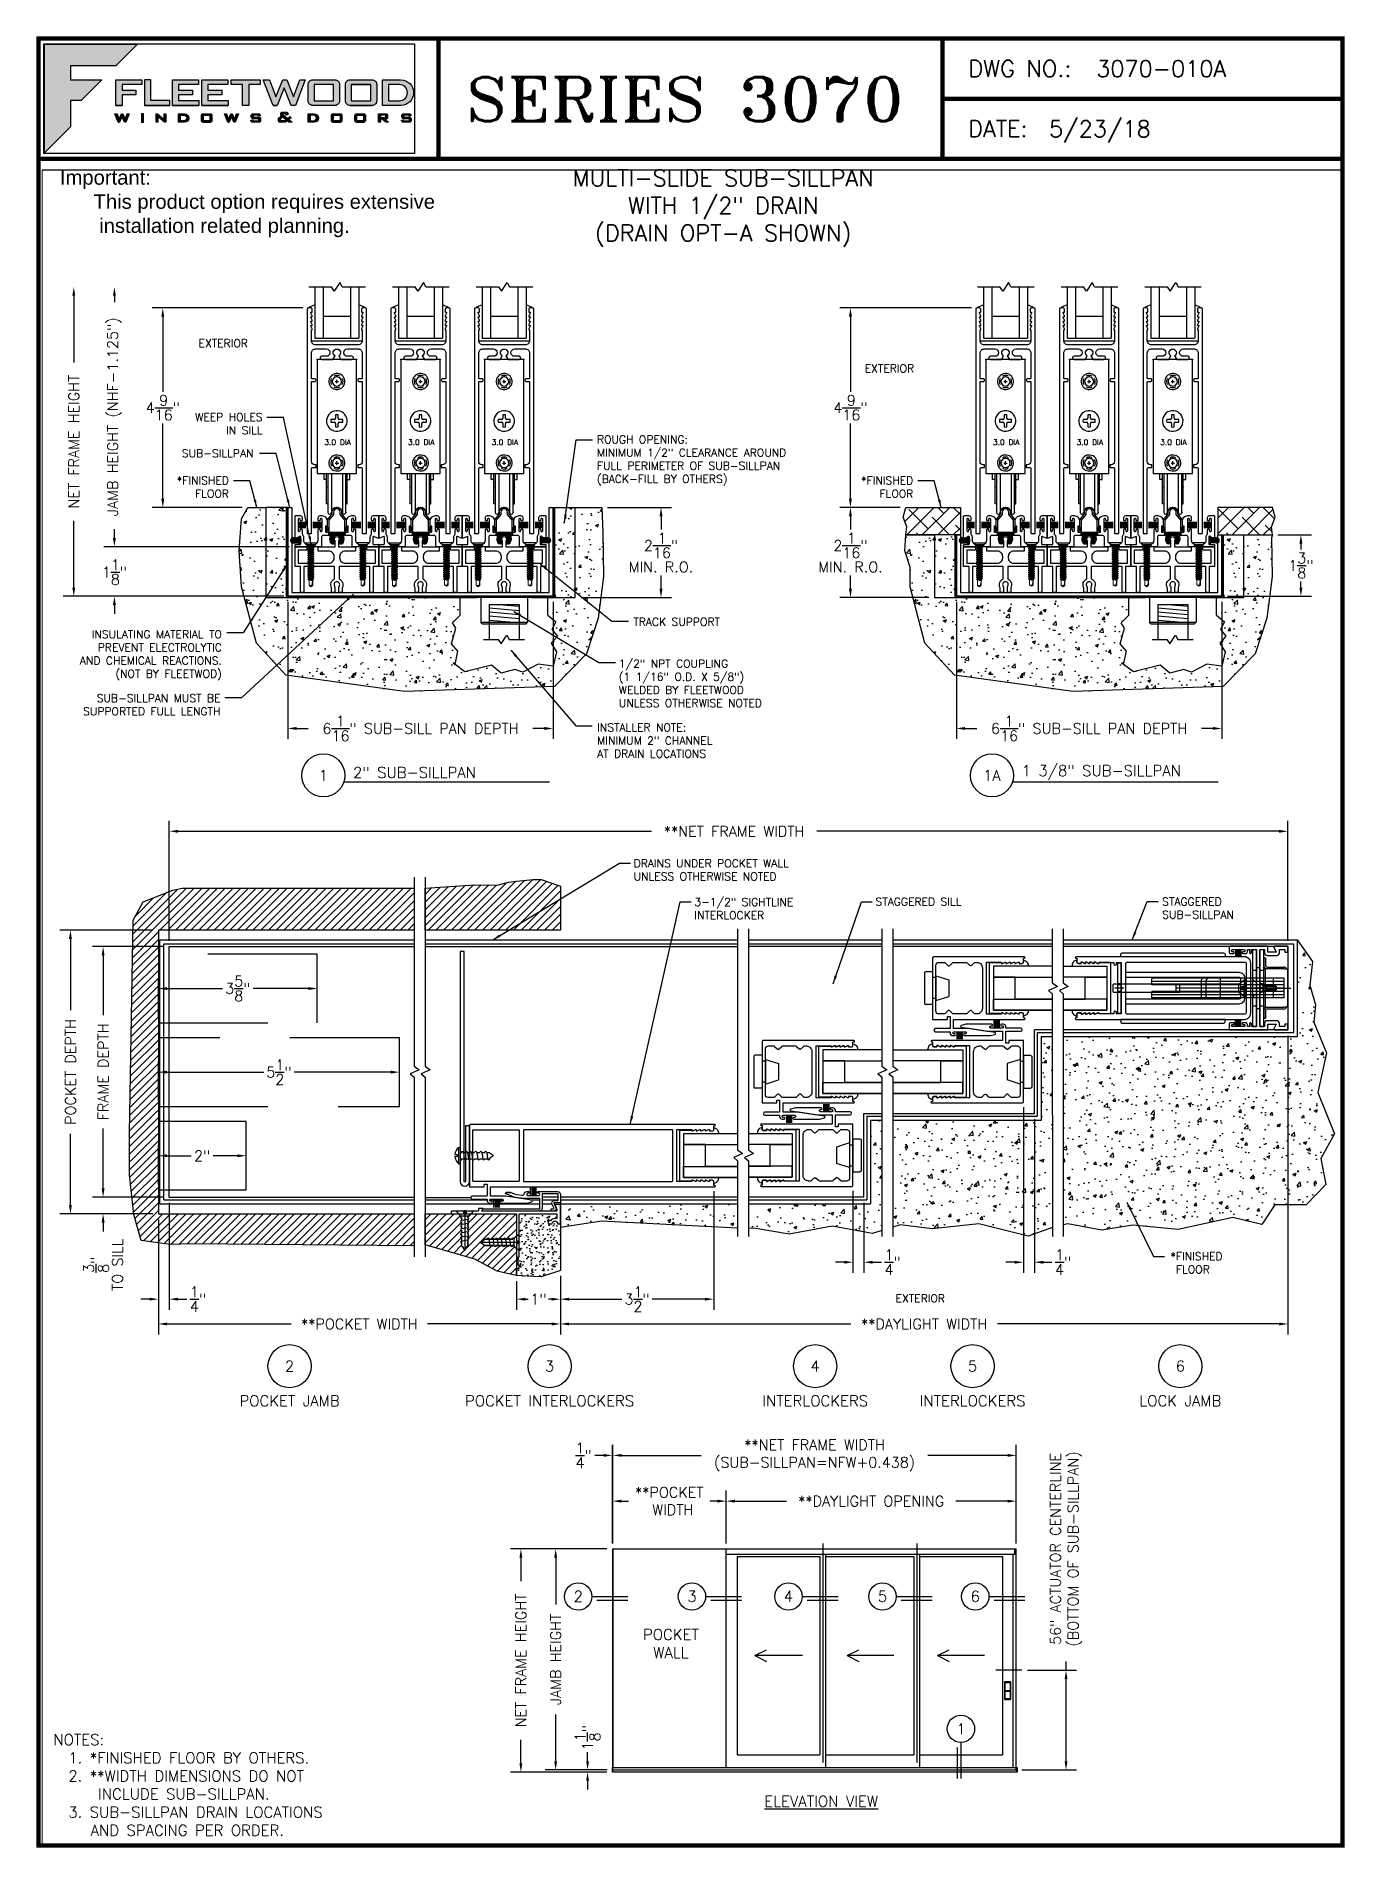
# Paper-space layout 'QUARTER SCALE - HALF INCH NPT' of a CAD drawing. Extents: x 0.3 to 7.8, y 0.1 to 10.4.
# The model-space entities are those that its viewports show. They can reach past a viewport. Long polylines and large blocks are cut down to what shows.
import ezdxf
from ezdxf.enums import TextEntityAlignment as Align

# ---------------------------------------------------------------- set-up
doc = ezdxf.new("R2010")
doc.units = 0
doc.header["$MEASUREMENT"] = 0
for name, pattern in [('CENTER', [2, 1.25, -0.25, 0.25, -0.25]), ('HIDDEN', [0.375, 0.25, -0.125]), ('PHANTOM2', [1.25, 0.625, -0.125, 0.125, -0.125, 0.125, -0.125]), ('SLD-Solid', [0])]:
    doc.linetypes.add(name, pattern=pattern)
doc.layers.get('0').update_dxf_attribs({"linetype": 'CONTINUOUS'})
doc.layers.get('DEFPOINTS').update_dxf_attribs({"color": 1, "linetype": 'CONTINUOUS'})
for name, color, linetype in [('61', 6, 'CONTINUOUS'), ('66', 6, 'HIDDEN'), ('ALUM-RED', 1, 'CONTINUOUS'), ('BREAK', 6, 'CONTINUOUS'), ('CENTER', 2, 'CENTER'), ('CENTERLINE', 40, 'CENTER'), ('DIM', 4, 'CONTINUOUS'), ('ELEV_FRAME', 1, 'CONTINUOUS'), ('ELEV_VENT', 5, 'CONTINUOUS'), ('ELEVATION TEXT', 7, 'CONTINUOUS'), ('FASTENER', 7, 'CONTINUOUS'), ('FRAME', 1, 'CONTINUOUS'), ('glass', 7, 'CONTINUOUS'), ('GLASS-VINYL', 7, 'CONTINUOUS'), ('HARDWARE', 7, 'CONTINUOUS'), ('MISC', 7, 'CONTINUOUS'), ('SEAL', 7, 'CONTINUOUS'), ('SEALANT', 1, 'CONTINUOUS'), ('SHIM', 1, 'CONTINUOUS'), ('SILL-PAN', 7, 'CONTINUOUS'), ('STRIKE', 7, 'CONTINUOUS'), ('TEXT', 7, 'CONTINUOUS'), ('TITLE-BLOCK', 7, 'CONTINUOUS'), ('TRACK', 1, 'CONTINUOUS'), ('VENT', 5, 'CONTINUOUS'), ('WALL-CONDITION', 7, 'CONTINUOUS'), ('WALL-CONDITIONS', 7, 'CONTINUOUS'), ('WALL_COND', 7, 'CONTINUOUS'), ('WATERPROOF_MATL', 5, 'CONTINUOUS'), ('WEEPING', 7, 'CONTINUOUS')]:
    doc.layers.add(name, color=color, linetype=linetype)
doc.layers.add('VP', color=40, linetype='CONTINUOUS', plot=False)
doc.styles.add('ARCH', font='archstyl.shx')
doc.styles.add('ROMANS', font='romans')
doc.styles.add('ROMANT', font='romant')
doc.styles.add('SIMPLEX-094', font='simplex.shx', dxfattribs={"height": 0.094})
doc.styles.get("Standard").update_dxf_attribs({"font": 'simplex.shx'})
doc.dimstyles.new('1x24', dxfattribs={"dimscale": 4, "dimtxt": 0.06, "dimasz": 0.05, "dimexe": 0.06, "dimexo": 0.032, "dimgap": 0.021, "dimtad": 0, "dimdec": 4, "dimlfac": 24, "dimzin": 4, "dimdsep": 46, "dimlunit": 5, "dimtxsty": 'ROMANS', "dimcen": 0.09, "dimadec": 0, "dimazin": 1, "dimtfac": 1, "dimtdec": 4, "dimtofl": 0, "dimtmove": 0, "dimatfit": 3, "dimfxl": 0, "dimtolj": 1, "dimtzin": 0, "dimarcsym": 0})
doc.dimstyles.new('ARROW', dxfattribs={"dimtxt": 0.125, "dimasz": 0.1875, "dimexe": 0.125, "dimexo": 0.125, "dimgap": 0.0625, "dimtad": 0, "dimdec": 4, "dimzin": 11, "dimdsep": 46, "dimtxsty": 'ARCH', "dimcen": 0.09375, "dimclrd": 256, "dimclre": 256, "dimclrt": 256, "dimadec": 4, "dimazin": 0, "dimtfac": 1, "dimtdec": 4, "dimtmove": 2, "dimatfit": 3, "dimfxl": 0, "dimfrac": 2, "dimtolj": 1, "dimtzin": 0, "dimarcsym": 0})
doc.dimstyles.new('QUARTER', dxfattribs={"dimscale": 4, "dimtxt": 0.06, "dimasz": 0.05, "dimexe": 0.06, "dimexo": 0.032, "dimgap": 0.021, "dimtad": 0, "dimdec": 4, "dimzin": 4, "dimdsep": 46, "dimlunit": 5, "dimtxsty": 'ROMANS', "dimcen": 0.09, "dimadec": 0, "dimazin": 1, "dimtfac": 1, "dimtdec": 4, "dimtofl": 0, "dimtmove": 0, "dimatfit": 3, "dimfxl": 0, "dimtolj": 1, "dimtzin": 0, "dimarcsym": 0})
doc.dimstyles.new('QUARTER HORIZONTAL', dxfattribs={"dimscale": 4, "dimtxt": 0.06, "dimasz": 0.05, "dimexe": 0.06, "dimexo": 0.032, "dimgap": 0.021, "dimtad": 0, "dimtih": 1, "dimtoh": 1, "dimdec": 4, "dimzin": 4, "dimdsep": 46, "dimlunit": 5, "dimtxsty": 'Standard', "dimcen": 0.09, "dimadec": 0, "dimazin": 1, "dimtfac": 1, "dimtdec": 4, "dimtofl": 0, "dimtmove": 0, "dimatfit": 3, "dimfxl": 0, "dimtolj": 1, "dimtzin": 0, "dimarcsym": 0})
doc.dimstyles.get("Standard").update_dxf_attribs({"dimtxt": 0.18, "dimasz": 0.18, "dimexe": 0.18, "dimexo": 0.0625, "dimgap": 0.09, "dimtad": 0, "dimtih": 1, "dimtoh": 1, "dimdec": 4, "dimzin": 0, "dimdsep": 46, "dimtxsty": 'Standard', "dimcen": 0.09, "dimadec": 0, "dimazin": 0, "dimtfac": 1, "dimtdec": 4, "dimtofl": 0, "dimtmove": 0, "dimatfit": 3, "dimfxl": 0, "dimtolj": 1, "dimtzin": 0, "dimarcsym": 0})
pattern_1 = [(50, (100.94245, 3.5771), (0.71726, -0.062752), [0.075, -0.825]), (355, (100.94245, 3.5771), (-0.138751, 0.752192), [0.06, -0.66]), (100.4514, (101.0022, 3.57185), (0.578509, 0.68944), [0.06374, -0.701142]), (46.1842, (100.94245, 3.7771), (1.067241, -0.165519), [0.1125, -1.2375]), (96.6356, (101.0314, 3.7633), (0.934663, 0.974118), [0.09561, -1.051713]), (351.1842, (100.9424, 3.7771), (0.934662, 0.97412), [0.09, -0.99]), (21, (101.04245, 3.7271), (0.596907, -0.402619), [0.075, -0.825]), (326, (101.04245, 3.7271), (0.243315, 0.72515), [0.06, -0.66]), (71.4514, (101.0922, 3.6935), (0.840223, 0.32253), [0.06374, -0.701142]), (37.5, (100.94245, 3.57708), (0.0121599, 0.3328939), [0, -0.652, 0, -0.67, 0, -0.6625]), (7.5, (100.94245, 3.5771), (0.2630695, 0.3944117), [0, -0.382, 0, -0.637, 0, -0.2525]), (327.5, (100.71945, 3.57708), (0.5338224, -0.0225549), [0, -0.25, 0, -0.78, 0, -1.035]), (317.5, (100.61945, 3.5771), (0.583186, 0.100105), [0, -0.325, 0, -0.518, 0, -0.735])]
pattern_2 = [(45, (-34.74602, 3e-14), (-0.1767767, 0.1767767), []), (135, (-34.74602, 3e-14), (-0.5303301, 0.1767767), [0.625, -0.375])]

psp = doc.layouts.new('QUARTER SCALE - HALF INCH NPT')

# ---------------------------------------------------------------- texts
at = {"layer": 'ELEVATION TEXT', "insert": (4.219, 9.687), "char_height": 0.094, "width": 5.60342, "attachment_point": 2}
psp.add_mtext('MULTI-SLIDE SUB-SILLPAN\\PWITH 1/2" DRAIN\\P(DRAIN OPT-A SHOWN)', dxfattribs=at)

msp = doc.modelspace()

# ---------------------------------------------------------------- texts
for tag, p in [('1', (56.4601685, 24.4266234)), ('1A', (71.7141523, 24.4266234)), ('2', (55.6890208, 10.9428035)), ('3', (61.6210531, 10.9428035)), ('4', (67.6805214, 10.9428035)), ('5', (71.2706901, 10.9428035)), ('6', (76.0104891, 10.9428035))]:
    msp.add_attdef(tag, text='', height=0.244125).set_placement(p, align=Align.MIDDLE_CENTER)
at = {"layer": 'TEXT'}
for p in [(53.6131052, 34.2016961), (68.8113608, 33.6253041)]:
    msp.add_text('EXTERIOR', height=0.18, dxfattribs=at).set_placement(p)
at = {"layer": 'TEXT', "style": 'ROMANS'}
msp.add_text('EXTERIOR', height=0.18, dxfattribs=at).set_placement((69.5159807, 12.4003659))
at = {"layer": 'TEXT'}
for s, p in [('2', (62.275128, 5.6871842)), ('3', (64.868878, 5.6871842)), ('4', (67.0728509, 5.6871842)), ('5', (69.2166363, 5.6871842)), ('6', (71.3327128, 5.6871842)), ('1', (71.0068975, 2.6633266))]:
    msp.add_text(s, height=0.248, dxfattribs=at).set_placement(p, align=Align.MIDDLE_CENTER)
at = {"layer": 'TEXT', "style": 'ROMANS'}
msp.add_text('%%UELEVATION VIEW', height=0.248, dxfattribs=at).set_placement((67.8174821, 0.8874843), align=Align.CENTER)
at = {"layer": 'TEXT'}
for s, insert, char_height, width, attachment_point in [('{\\fArial|b0|i0|c0|p32;\\H0.8333x;Important:\\P      This product option requires extensive\\P       installation related planning.}', (50.45, 38.2392301), 0.396, 29.08271583, 1), ('POCKET\\PWALL', (64.3906797, 4.6111477), 0.248, 1.642665471, 5)]:
    msp.add_mtext(s, dxfattribs=dict(at, insert=insert, char_height=char_height, width=width, attachment_point=attachment_point))
at = {"layer": 'TEXT', "char_height": 0.18, "style": 'ROMANS'}
for s, insert, attachment_point in [('WEEP HOLES \\PIN SILL', (55.0731244, 32.213692), 9), ('SUB-SILLPAN', (54.8672121, 31.6887309), 9), ('\\A1;ROUGH OPENING:\\PMINIMUM 1/2" CLEARANCE AROUND\\PFULL PERIMETER OF SUB-SILLPAN\\P(BACK-FILL BY OTHERS)', (62.7019529, 32.1834357), 1), ('INSULATING MATERIAL TO \\PPREVENT ELECTROLYTIC \\PAND CHEMICAL REACTIONS.\\P(NOT BY FLEETWOD)', (54.1450914, 26.5970114), 9), ('TRACK SUPPORT', (63.5322456, 27.8417231), 7), ('\\A1;1/2" NPT COUPLING\\P(1 1/16" O.D. X 5/8")\\PWELDED BY FLEETWOOD\\PUNLESS OTHERWISE NOTED', (63.2019813, 25.9867926), 7), ('SUB-SILLPAN MUST BE\\PSUPPORTED FULL LENGTH', (54.1121824, 26.2791689), 3), ('INSTALLER NOTE:\\PMINIMUM 2" CHANNEL\\PAT DRAIN LOCATIONS', (62.706693, 24.8307075), 7), ('DRAINS UNDER POCKET WALL\\PUNLESS OTHERWISE NOTED', (63.5386659, 22.0296326), 7), ('3-1/2" SIGHTLINE\\PINTERLOCKER', (64.9226555, 21.1451654), 7), ('STAGGERED SILL', (69.0580164, 21.4547529), 7), ('STAGGERED\\PSUB-SILLPAN', (75.5976157, 21.1559083), 7)]:
    msp.add_mtext(s, dxfattribs=dict(at, insert=insert, attachment_point=attachment_point))
at = {"layer": 'TEXT', "style": 'ROMANS'}
for s, insert, char_height, width, attachment_point in [('*FINISHED\\PFLOOR', (54.3055314, 30.7678347), 0.18, 1.122857143, 9), ('*FINISHED\\PFLOOR', (69.919084, 30.7678347), 0.18, 1.911616105, 9), ('2" SUB-SILLPAN', (57.1364397, 24.4924167), 0.248, 5.41566832, 4), ('1 3/8" SUB-SILLPAN', (72.3904234, 24.4924167), 0.248, 4.770290033, 4), ('POCKET JAMB', (55.6890208, 10.1507843), 0.248, 4.770290033, 5), ('POCKET INTERLOCKERS', (61.6210531, 10.1507843), 0.248, 4.770290033, 5), ('INTERLOCKERS', (67.6805214, 10.1507843), 0.248, 4.770290033, 5), ('INTERLOCKERS', (71.2706901, 10.1507843), 0.248, 4.770290033, 5), ('LOCK JAMB', (76.0104891, 10.1507843), 0.248, 4.770290033, 5), ('\\A1;NOTES: \\P  1. *FINISHED FLOOR BY OTHERS.\\P  2. **WIDTH DIMENSIONS DO NOT\\P      INCLUDE SUB-SILLPAN. \\P  3. SUB-SILLPAN DRAIN LOCATIONS\\P     AND SPACING PER ORDER.', (50.300805, 1.3821474), 0.248, 13.04109849, 4)]:
    msp.add_mtext(s, dxfattribs=dict(at, insert=insert, char_height=char_height, width=width, attachment_point=attachment_point))
at = {"layer": 'TEXT', "insert": (75.7879937, 13.5411311), "char_height": 0.18, "attachment_point": 1}
msp.add_mtext('*FINISHED\\P FLOOR', dxfattribs=at)

# ---------------------------------------------------------------- blocks, each defined once
blk = doc.blocks.new('Fleetwood_Logo_6-10-15')
h = blk.add_hatch(color=154)
h.dxf.hatch_style = 1
h.paths.add_polyline_path([(0.2526, -0.0017), (0.0019, -0.0017), (0.0019, -0.2942), (0.0725, -0.2236), (0.0725, -0.1535), (0.1007, -0.1535), (0.1567, -0.0976), (0.0725, -0.0976), (0.0725, -0.0596), (0.1946, -0.0596)])
h = blk.add_hatch(color=251)
h.dxf.hatch_style = 1
h.paths.add_polyline_path([(0.2487, -0.1256), (0.2112, -0.1256), (0.2112, -0.1102), (0.2647, -0.1102), (0.2647, -0.0976), (0.1946, -0.0976), (0.1946, -0.1667), (0.2112, -0.1667), (0.2112, -0.1377), (0.2487, -0.1377)])
h = blk.add_hatch(color=251)
h.dxf.hatch_style = 1
h.paths.add_polyline_path([(0.2886, -0.0976), (0.272, -0.0976), (0.272, -0.1667), (0.3401, -0.1667), (0.3401, -0.1535), (0.2886, -0.1535)])
h = blk.add_hatch(color=251)
h.dxf.hatch_style = 1
h.paths.add_polyline_path([(0.4175, -0.0976), (0.3474, -0.0976), (0.3474, -0.1667), (0.4185, -0.1667), (0.4185, -0.1534), (0.364, -0.1534), (0.364, -0.1377), (0.4015, -0.1377), (0.4015, -0.1256), (0.364, -0.1256), (0.364, -0.1102), (0.4175, -0.1102)])
h = blk.add_hatch(color=251)
h.dxf.hatch_style = 1
h.paths.add_polyline_path([(0.4965, -0.0976), (0.4264, -0.0976), (0.4264, -0.1667), (0.4975, -0.1667), (0.4975, -0.1534), (0.443, -0.1534), (0.443, -0.1377), (0.4804, -0.1377), (0.4804, -0.1256), (0.443, -0.1256), (0.443, -0.1102), (0.4965, -0.1102)])
h = blk.add_hatch(color=251)
h.dxf.hatch_style = 1
h.paths.add_polyline_path([(0.5842, -0.0976), (0.5054, -0.0976), (0.5054, -0.1102), (0.5365, -0.1102), (0.5365, -0.1667), (0.5531, -0.1667), (0.5531, -0.1102), (0.5842, -0.1102)])
h = blk.add_hatch(color=251)
h.dxf.hatch_style = 1
h.paths.add_polyline_path([(0.6089, -0.0976), (0.5921, -0.0976), (0.6188, -0.1667), (0.63, -0.1667), (0.6489, -0.1192), (0.6679, -0.1667), (0.6789, -0.1667), (0.7056, -0.0976), (0.6908, -0.0976), (0.6742, -0.1433), (0.6558, -0.0976), (0.6446, -0.0976), (0.6261, -0.1433)])
h = blk.add_hatch(color=251)
h.dxf.hatch_style = 1
h.paths.add_polyline_path([(0.7853, -0.0976), (0.726, -0.0976, 0.414214), (0.7133, -0.1102), (0.7133, -0.154, 0.414214), (0.726, -0.1667), (0.7853, -0.1667, 0.414214), (0.798, -0.154), (0.798, -0.1102, 0.414214)])
h.paths.add_polyline_path([(0.7819, -0.1102), (0.7819, -0.154), (0.7294, -0.154), (0.7294, -0.1102)], flags=16)
h = blk.add_hatch(color=251)
h.dxf.hatch_style = 1
h.paths.add_polyline_path([(0.8856, -0.0976), (0.8262, -0.0976, 0.414214), (0.8136, -0.1102), (0.8136, -0.154, 0.414214), (0.8262, -0.1667), (0.8856, -0.1667, 0.414214), (0.8982, -0.154), (0.8982, -0.1102, 0.414214)])
h.paths.add_polyline_path([(0.8822, -0.1102), (0.8822, -0.154), (0.8296, -0.154), (0.8296, -0.1102)], flags=16)
h = blk.add_hatch(color=251)
h.dxf.hatch_style = 1
h.paths.add_polyline_path([(0.9632, -0.0976), (0.914, -0.0976), (0.914, -0.1667), (0.9632, -0.1667, 1)])
h.paths.add_polyline_path([(0.9301, -0.1102), (0.9593, -0.1102, -1), (0.9593, -0.154), (0.9301, -0.154)], flags=16)
h = blk.add_hatch(color=7)
h.dxf.hatch_style = 1
h.paths.add_polyline_path([(0.2301, -0.1891), (0.2251, -0.1891), (0.2196, -0.2043), (0.2134, -0.1891), (0.2097, -0.1891), (0.2035, -0.2043), (0.1978, -0.1891), (0.1922, -0.1891), (0.2011, -0.2121), (0.2048, -0.2121), (0.2112, -0.1963), (0.2175, -0.2121), (0.2212, -0.2121)])
h = blk.add_hatch(color=7)
h.dxf.hatch_style = 1
h.paths.add_polyline_path([(0.2691, -0.1891), (0.2637, -0.1891), (0.2637, -0.2118), (0.2637, -0.2121), (0.2691, -0.2121)])
h = blk.add_hatch(color=7)
h.dxf.hatch_style = 1
h.paths.add_polyline_path([(0.3077, -0.1964), (0.3259, -0.2121), (0.3298, -0.2121), (0.3298, -0.1891), (0.325, -0.1891), (0.325, -0.2047), (0.3067, -0.1891), (0.3029, -0.1891), (0.3029, -0.2121), (0.3077, -0.2121)])
h = blk.add_hatch(color=7)
h.dxf.hatch_style = 1
h.paths.add_polyline_path([(0.3801, -0.1891), (0.3637, -0.1891), (0.3637, -0.2121), (0.3801, -0.2121, 1)])
h.paths.add_polyline_path([(0.3691, -0.2079), (0.3691, -0.1933), (0.3788, -0.1933, -1), (0.3788, -0.2079)], flags=16)
h = blk.add_hatch(color=7)
h.dxf.hatch_style = 1
h.paths.add_polyline_path([(0.4537, -0.2079), (0.4537, -0.1933, 0.414214), (0.4495, -0.1891), (0.4297, -0.1891, 0.414214), (0.4255, -0.1933), (0.4255, -0.2079, 0.414214), (0.4297, -0.2121), (0.4495, -0.2121, 0.414214)])
h.paths.add_polyline_path([(0.4308, -0.2079), (0.4308, -0.1933), (0.4484, -0.1933), (0.4484, -0.2079)], flags=16)
h = blk.add_hatch(color=7)
h.dxf.hatch_style = 1
h.paths.add_polyline_path([(0.5253, -0.1891), (0.5203, -0.1891), (0.5148, -0.2043), (0.5087, -0.1891), (0.5049, -0.1891), (0.4988, -0.2043), (0.493, -0.1891), (0.4874, -0.1891), (0.4963, -0.2121), (0.5, -0.2121), (0.5064, -0.1963), (0.5127, -0.2121), (0.5164, -0.2121)])
h = blk.add_hatch(color=7)
h.dxf.hatch_style = 1
h.paths.add_polyline_path([(0.5801, -0.1891), (0.5643, -0.1891, 0.414214), (0.56, -0.1933), (0.56, -0.1981, 0.414214), (0.5643, -0.2024), (0.58, -0.2024), (0.58, -0.2078), (0.5637, -0.2078), (0.5637, -0.2052), (0.5591, -0.2062), (0.5591, -0.2078, 0.414214), (0.5634, -0.2121), (0.5805, -0.2121, 0.414214), (0.5848, -0.2078), (0.5848, -0.2024, 0.414214), (0.5805, -0.1982), (0.5648, -0.1982), (0.5648, -0.193), (0.5798, -0.193), (0.5798, -0.1958), (0.5843, -0.1948), (0.5843, -0.1933, 0.414214)])
h = blk.add_hatch(color=7)
h.dxf.hatch_style = 1
h.paths.add_polyline_path([(0.645, -0.1913, -0.222262), (0.6447, -0.1906), (0.6447, -0.1892), (0.6535, -0.1892), (0.6535, -0.193), (0.6587, -0.1918), (0.6587, -0.189, 0.414214), (0.6544, -0.1847), (0.6437, -0.1847, 0.414214), (0.6394, -0.189), (0.6394, -0.1922, 0.222262), (0.6407, -0.1948), (0.6415, -0.1955), (0.6345, -0.1998, 0.260684), (0.6329, -0.2027), (0.6329, -0.2078, 0.414214), (0.6372, -0.2121), (0.6514, -0.2121, 0.17577), (0.6536, -0.2113), (0.657, -0.2085), (0.6614, -0.2121), (0.6699, -0.2121), (0.6613, -0.2049), (0.6676, -0.1997), (0.6637, -0.1964), (0.6574, -0.2017)])
h.paths.add_polyline_path([(0.6532, -0.2052), (0.6509, -0.2072, -0.17577), (0.6502, -0.2074), (0.6382, -0.2074), (0.6382, -0.2033, -0.260684), (0.6387, -0.2025), (0.6451, -0.1985)], flags=16)
h = blk.add_hatch(color=7)
h.dxf.hatch_style = 1
h.paths.add_polyline_path([(0.7294, -0.1891), (0.713, -0.1891), (0.713, -0.2121), (0.7294, -0.2121, 1)])
h.paths.add_polyline_path([(0.7184, -0.2079), (0.7184, -0.1933), (0.7281, -0.1933, -1), (0.7281, -0.2079)], flags=16)
h = blk.add_hatch(color=7)
h.dxf.hatch_style = 1
h.paths.add_polyline_path([(0.8045, -0.2079), (0.8045, -0.1933, 0.414214), (0.8003, -0.1891), (0.7805, -0.1891, 0.414214), (0.7763, -0.1933), (0.7763, -0.2079, 0.414214), (0.7805, -0.2121), (0.8003, -0.2121, 0.414214)])
h.paths.add_polyline_path([(0.7816, -0.2079), (0.7816, -0.1933), (0.7992, -0.1933), (0.7992, -0.2079)], flags=16)
h = blk.add_hatch(color=7)
h.dxf.hatch_style = 1
h.paths.add_polyline_path([(0.8678, -0.2079), (0.8678, -0.1933, 0.414214), (0.8636, -0.1891), (0.8438, -0.1891, 0.414214), (0.8396, -0.1933), (0.8396, -0.2079, 0.414214), (0.8438, -0.2121), (0.8636, -0.2121, 0.414214)])
h.paths.add_polyline_path([(0.8449, -0.2079), (0.8449, -0.1933), (0.8624, -0.1933), (0.8624, -0.2079)], flags=16)
h = blk.add_hatch(color=7)
h.dxf.hatch_style = 1
h.paths.add_polyline_path([(0.9277, -0.1993), (0.9277, -0.1933, 0.414214), (0.9235, -0.1891), (0.9028, -0.1891), (0.9028, -0.2121), (0.9082, -0.2121), (0.9082, -0.2035), (0.9131, -0.2035), (0.9224, -0.2121), (0.9303, -0.2121), (0.9197, -0.2035), (0.9235, -0.2035, 0.414214)])
h.paths.add_polyline_path([(0.9082, -0.1993), (0.9082, -0.1933), (0.9214, -0.1933, -0.414214), (0.9224, -0.1943), (0.9224, -0.1983, -0.414214), (0.9214, -0.1993)], flags=16)
h = blk.add_hatch(color=7)
h.dxf.hatch_style = 1
h.paths.add_polyline_path([(0.9867, -0.1982), (0.971, -0.1982), (0.971, -0.193), (0.9859, -0.193), (0.9859, -0.1958), (0.9905, -0.1948), (0.9905, -0.1933, 0.414214), (0.9863, -0.1891), (0.9705, -0.1891, 0.414214), (0.9662, -0.1933), (0.9662, -0.1981, 0.414214), (0.9705, -0.2024), (0.9862, -0.2024), (0.9862, -0.2078), (0.9699, -0.2078), (0.9699, -0.2052), (0.9653, -0.2062), (0.9653, -0.2078, 0.414214), (0.9696, -0.2121), (0.9867, -0.2121, 0.414214), (0.991, -0.2078), (0.991, -0.2024, 0.414214)])
at = {"layer": 'VP'}
for p, q in [((0.1946, -0.0976), (0.2647, -0.0976)), ((0.3474, -0.0976), (0.4175, -0.0976)), ((0.5054, -0.0976), (0.5842, -0.0976)), ((0.8296, -0.1102), (0.8822, -0.1102)), ((0.1946, -0.1667), (0.2112, -0.1667)), ((0.4308, -0.1933), (0.4484, -0.1933)), ((0.7816, -0.1933), (0.7992, -0.1933)), ((0.8262, -0.1667), (0.8856, -0.1667)), ((0.8296, -0.154), (0.8822, -0.154)), ((0.8449, -0.1933), (0.8624, -0.1933)), ((0.4297, -0.2121), (0.4495, -0.2121)), ((0.4308, -0.2079), (0.4484, -0.2079)), ((0.7805, -0.2121), (0.8003, -0.2121)), ((0.7816, -0.2079), (0.7992, -0.2079)), ((0.8438, -0.2121), (0.8636, -0.2121)), ((0.8449, -0.2079), (0.8624, -0.2079))]:
    blk.add_line(p, q, dxfattribs=at)
for points in [[(0, 0), (1, 0), (1, -0.2964), (0, -0.2964)], [(0.2112, -0.1102), (0.2112, -0.1256), (0.2487, -0.1256), (0.2487, -0.1377), (0.2112, -0.1377), (0.2112, -0.1667), (0.1946, -0.1667), (0.1946, -0.0976), (0.2647, -0.0976), (0.2647, -0.1102)], [(0.5365, -0.1102), (0.5054, -0.1102), (0.5054, -0.0976), (0.5842, -0.0976), (0.5842, -0.1102), (0.5531, -0.1102), (0.5531, -0.1667), (0.5365, -0.1667)], [(0.7294, -0.1102), (0.7294, -0.154), (0.7819, -0.154), (0.7819, -0.1102)], [(0.8296, -0.1102), (0.8296, -0.154), (0.8822, -0.154), (0.8822, -0.1102)], [(0.3077, -0.1964), (0.3077, -0.2121), (0.3029, -0.2121), (0.3029, -0.1891), (0.3067, -0.1891), (0.325, -0.2047), (0.325, -0.1891), (0.3298, -0.1891), (0.3298, -0.2121), (0.3259, -0.2121)], [(0.4308, -0.2079), (0.4308, -0.1933), (0.4484, -0.1933), (0.4484, -0.2079)], [(0.7816, -0.2079), (0.7816, -0.1933), (0.7992, -0.1933), (0.7992, -0.2079)], [(0.8449, -0.2079), (0.8449, -0.1933), (0.8624, -0.1933), (0.8624, -0.2079)]]:
    blk.add_lwpolyline(points, close=True, dxfattribs=at)
for points in [[(0.072, -0.2241), (0.0019, -0.2942), (0.0019, -0.0017), (0.2526, -0.0017), (0.1946, -0.0596), (0.0725, -0.0596), (0.0725, -0.0976), (0.1567, -0.0976), (0.1007, -0.1535), (0.0725, -0.1535), (0.0725, -0.2241)], [(0.3401, -0.1667), (0.272, -0.1667), (0.3401, -0.1667), (0.3401, -0.1535), (0.2886, -0.1535), (0.2886, -0.0976), (0.272, -0.0976), (0.272, -0.1667)], [(0.364, -0.1667), (0.3474, -0.1667), (0.3474, -0.0976), (0.4175, -0.0976), (0.4175, -0.1102), (0.364, -0.1102), (0.364, -0.1256), (0.4015, -0.1256), (0.4015, -0.1377), (0.364, -0.1377), (0.364, -0.1534), (0.4185, -0.1534), (0.4185, -0.1667), (0.3474, -0.1667), (0.4185, -0.1667)], [(0.443, -0.1667), (0.4264, -0.1667), (0.4264, -0.0976), (0.4965, -0.0976), (0.4965, -0.1102), (0.443, -0.1102), (0.443, -0.1256), (0.4804, -0.1256), (0.4804, -0.1377), (0.443, -0.1377), (0.443, -0.1534), (0.4975, -0.1534), (0.4975, -0.1667), (0.4264, -0.1667), (0.4965, -0.1667)], [(0.6188, -0.1667), (0.63, -0.1667), (0.6188, -0.1667), (0.5921, -0.0976), (0.6089, -0.0976), (0.6261, -0.1433), (0.6446, -0.0976), (0.6558, -0.0976), (0.6742, -0.1433), (0.6908, -0.0976), (0.7056, -0.0976), (0.6789, -0.1667), (0.6679, -0.1667), (0.6489, -0.1192), (0.63, -0.1667)], [(0.2011, -0.2121), (0.2048, -0.2121), (0.2011, -0.2121), (0.1922, -0.1891), (0.1978, -0.1891), (0.2035, -0.2043), (0.2097, -0.1891), (0.2134, -0.1891), (0.2196, -0.2043), (0.2251, -0.1891), (0.2301, -0.1891), (0.2212, -0.2121), (0.2175, -0.2121), (0.2112, -0.1963), (0.2048, -0.2121)], [(0.2637, -0.1891), (0.2637, -0.2121), (0.2691, -0.2121), (0.2691, -0.1891), (0.2637, -0.1891), (0.2637, -0.2118)], [(0.4963, -0.2121), (0.5, -0.2121), (0.4963, -0.2121), (0.4874, -0.1891), (0.493, -0.1891), (0.4988, -0.2043), (0.5049, -0.1891), (0.5087, -0.1891), (0.5148, -0.2043), (0.5203, -0.1891), (0.5253, -0.1891), (0.5164, -0.2121), (0.5127, -0.2121), (0.5064, -0.1963), (0.5, -0.2121)]]:
    blk.add_lwpolyline(points, dxfattribs=at)
for points in [[(0.726, -0.1667, -0.414214), (0.7133, -0.154), (0.7133, -0.1102, -0.414214), (0.726, -0.0976), (0.7853, -0.0976, -0.414214), (0.798, -0.1102), (0.798, -0.154, -0.414214), (0.7853, -0.1667)], [(0.8262, -0.1667, -0.414214), (0.8136, -0.154), (0.8136, -0.1102, -0.414214), (0.8262, -0.0976), (0.8856, -0.0976, -0.414214), (0.8982, -0.1102), (0.8982, -0.154, -0.414214), (0.8856, -0.1667)], [(0.914, -0.1667), (0.914, -0.0976), (0.9632, -0.0976, -1), (0.9632, -0.1667)], [(0.9301, -0.1102), (0.9301, -0.154), (0.9593, -0.154, 1), (0.9593, -0.1102)], [(0.3637, -0.2121), (0.3637, -0.1891), (0.3801, -0.1891, -1), (0.3801, -0.2121)], [(0.3691, -0.2079), (0.3691, -0.1933), (0.3788, -0.1933, -1), (0.3788, -0.2079)], [(0.4297, -0.2121, -0.414214), (0.4255, -0.2079), (0.4255, -0.1933, -0.414214), (0.4297, -0.1891), (0.4495, -0.1891, -0.414214), (0.4537, -0.1933), (0.4537, -0.2079, -0.414214), (0.4495, -0.2121)], [(0.6614, -0.2121), (0.657, -0.2085), (0.6536, -0.2113, -0.17577), (0.6514, -0.2121), (0.6372, -0.2121, -0.414214), (0.6329, -0.2078), (0.6329, -0.2027, -0.260684), (0.6345, -0.1998), (0.6415, -0.1955), (0.6407, -0.1948, -0.222262), (0.6394, -0.1922), (0.6394, -0.189, -0.414214), (0.6437, -0.1847), (0.6544, -0.1847, -0.414214), (0.6587, -0.189), (0.6587, -0.1918), (0.6535, -0.193), (0.6535, -0.1892), (0.6447, -0.1892), (0.6447, -0.1906, 0.222262), (0.645, -0.1913), (0.6574, -0.2017), (0.6637, -0.1964), (0.6676, -0.1997), (0.6613, -0.2049), (0.6699, -0.2121)], [(0.713, -0.2121), (0.713, -0.1891), (0.7294, -0.1891, -1), (0.7294, -0.2121)], [(0.7184, -0.1933), (0.7184, -0.2079), (0.7281, -0.2079, 1), (0.7281, -0.1933)], [(0.7805, -0.2121, -0.414214), (0.7763, -0.2079), (0.7763, -0.1933, -0.414214), (0.7805, -0.1891), (0.8003, -0.1891, -0.414214), (0.8045, -0.1933), (0.8045, -0.2079, -0.414214), (0.8003, -0.2121)], [(0.8438, -0.2121, -0.414214), (0.8396, -0.2079), (0.8396, -0.1933, -0.414214), (0.8438, -0.1891), (0.8636, -0.1891, -0.414214), (0.8678, -0.1933), (0.8678, -0.2079, -0.414214), (0.8636, -0.2121)], [(0.9131, -0.2035), (0.9082, -0.2035), (0.9082, -0.2121), (0.9028, -0.2121), (0.9028, -0.1891), (0.9235, -0.1891, -0.414214), (0.9277, -0.1933), (0.9277, -0.1993, -0.414214), (0.9235, -0.2035), (0.9197, -0.2035), (0.9303, -0.2121), (0.9224, -0.2121)], [(0.9214, -0.1933), (0.9082, -0.1933), (0.9082, -0.1993), (0.9214, -0.1993, 0.414214), (0.9224, -0.1983), (0.9224, -0.1943, 0.414214)], [(0.6387, -0.2025, 0.260684), (0.6382, -0.2033), (0.6382, -0.2074), (0.6502, -0.2074, 0.17577), (0.6509, -0.2072), (0.6532, -0.2052), (0.6451, -0.1985)]]:
    blk.add_lwpolyline(points, format="xyb", close=True, dxfattribs=at)
for points in [[(0.5848, -0.2024), (0.5848, -0.2078, -0.414214), (0.5805, -0.2121), (0.5634, -0.2121, -0.414214), (0.5591, -0.2078), (0.5591, -0.2062), (0.5637, -0.2052), (0.5637, -0.2078), (0.58, -0.2078), (0.58, -0.2024), (0.5643, -0.2024, -0.414214), (0.56, -0.1981), (0.56, -0.1933, -0.414214), (0.5643, -0.1891), (0.5801, -0.1891, -0.414214), (0.5843, -0.1933), (0.5843, -0.1948), (0.5798, -0.1958), (0.5798, -0.193), (0.5648, -0.193), (0.5648, -0.1982), (0.5805, -0.1982, -0.414214), (0.5848, -0.2024)], [(0.991, -0.2024), (0.991, -0.2078, -0.414214), (0.9867, -0.2121), (0.9696, -0.2121, -0.414214), (0.9653, -0.2078), (0.9653, -0.2062), (0.9699, -0.2052), (0.9699, -0.2078), (0.9862, -0.2078), (0.9862, -0.2024), (0.9705, -0.2024, -0.414214), (0.9662, -0.1981), (0.9662, -0.1933, -0.414214), (0.9705, -0.1891), (0.9863, -0.1891, -0.414214), (0.9905, -0.1933), (0.9905, -0.1948), (0.9859, -0.1958), (0.9859, -0.193), (0.971, -0.193), (0.971, -0.1982), (0.9867, -0.1982, -0.414214), (0.991, -0.2024)]]:
    blk.add_lwpolyline(points, format="xyb", dxfattribs=at)
blk = doc.blocks.new('A-SIZE_P (NO SCALE)')
at = {"const_width": 0.025}
blk.add_lwpolyline([(0.313, 0.125), (7.751, 0.125), (7.751, 10.437), (0.313, 10.437)], close=True, dxfattribs=at)
for points in [[(2.594, 10.437), (2.594, 9.75)], [(5.47, 10.437), (5.47, 9.75)], [(5.47, 10.093), (7.751, 10.093)], [(0.313, 9.75), (7.751, 9.75)]]:
    blk.add_lwpolyline(points, dxfattribs=at)
at = {"xscale": 2.114572956324708, "yscale": 2.114572956324708, "zscale": 2.114572956324708}
blk.add_blockref('Fleetwood_Logo_6-10-15', (0.343, 10.407), dxfattribs=at)
at = {"style": 'SIMPLEX-094'}
for s, p in [('DWG NO.:', (5.617, 10.218)), ('DATE:', (5.616, 9.875))]:
    blk.add_text(s, height=0.094, dxfattribs=at).set_placement(p)
for tag, p in [('DWG_NO', (6.346, 10.218)), ('DATE', (6.077, 9.875))]:
    blk.add_attdef(tag, p, '', height=0.094, dxfattribs=at)
for tag, height, style, width, p, p2 in [('DWG_NO_F', 0.094, 'SIMPLEX-094', 1.745692, (6.347, 10.218), (7.683, 10.218)), ('PRODUCT', 0.25, 'ROMANT', 1.356238, (2.813, 9.968), (5.251, 9.968))]:
    blk.add_attdef(tag, text='', height=height, dxfattribs=dict(style=style, width=width)).set_placement(p, p2, align=Align.FIT)
blk = doc.blocks.new('A$C02B45EA9')
for p, q in [((0, 0.909), (0.097, 0.793)), ((0.161, 0.909), (0, 0.909)), ((0.161, 0.909), (0.161, 0.857)), ((0.224, 0.857), (0.161, 0.857)), ((0.192, 0.929), (0.192, 0)), ((0.224, 0.909), (0.224, 0.857)), ((0.385, 0.909), (0.224, 0.909)), ((0.385, 0.909), (0.288, 0.793)), ((0.288, 0.793), (0.097, 0.793))]:
    blk.add_line(p, q)
at = {"linetype": 'Continuous'}
for p, q in [((0.142, 0.793), (0.118, 0.79)), ((0.267, 0.717), (0.118, 0.695)), ((0.267, 0.623), (0.118, 0.601)), ((0.267, 0.528), (0.118, 0.507)), ((0.267, 0.434), (0.118, 0.412)), ((0.122, 0.793), (0.122, 0.79)), ((0.122, 0.766), (0.122, 0.696)), ((0.122, 0.671), (0.122, 0.601)), ((0.122, 0.577), (0.122, 0.507)), ((0.122, 0.483), (0.122, 0.413)), ((0.263, 0.793), (0.263, 0.741)), ((0.263, 0.716), (0.263, 0.647)), ((0.263, 0.622), (0.263, 0.553)), ((0.263, 0.528), (0.263, 0.458)), ((0.263, 0.433), (0.263, 0.364)), ((0.267, 0.34), (0.118, 0.318)), ((0.267, 0.246), (0.118, 0.224)), ((0.122, 0.388), (0.122, 0.319)), ((0.122, 0.307), (0.122, 0.237)), ((0.122, 0.213), (0.122, 0.112)), ((0.186, 0.034), (0.199, 0.034)), ((0.263, 0.339), (0.263, 0.237)), ((0.263, 0.245), (0.263, 0.112))]:
    blk.add_line(p, q, dxfattribs=at)
for centre, radius, start, end in [((0.122, 0.766), 0.0244, 90, 270), ((0.122, 0.766), 0.0244, 90, 270), ((0.122, 0.671), 0.0244, 90, 270), ((0.122, 0.671), 0.0244, 90, 270), ((0.122, 0.577), 0.0244, 90, 270), ((0.122, 0.483), 0.0244, 90, 270), ((0.122, 0.483), 0.0244, 90, 270), ((0.263, 0.741), 0.0244, 270, 90), ((0.263, 0.647), 0.0244, 270, 90), ((0.263, 0.553), 0.0244, 270, 90), ((0.263, 0.458), 0.0244, 270, 90), ((0.122, 0.388), 0.0244, 90, 270), ((0.122, 0.294), 0.0244, 90, 270), ((0.122, 0.2), 0.0244, 90, 270), ((0.034, -0.012), 0.152, 20.7051, 54.5638), ((0.186, 0.044), 0.00998, 191.7651, 270), ((0.199, 0.044), 0.00998, 270, 348.2349), ((0.351, -0.012), 0.152, 125.4362, 159.2949), ((0.263, 0.364), 0.0244, 270, 90), ((0.263, 0.27), 0.0244, 270, 90)]:
    blk.add_arc(centre, radius, start, end, dxfattribs=at)
blk = doc.blocks.new('A$C65D31368')
at = {"layer": 'MISC', "extrusion": (0, 0, -1), "xscale": 0.25, "yscale": 0.25, "zscale": -0.25}
blk.add_blockref('A$C02B45EA9', (-0.096, 0), dxfattribs=at)
blk = doc.blocks.new('3756 2 pc Post Interlocker')
at = {"color": 7}
for p, q in [((-0.678, 0.418), (-0.678, 0.598)), ((-0.647, 0.418), (-0.647, 0.598)), ((-0.616, 0.418), (-0.616, 0.598)), ((-0.585, 0.418), (-0.585, 0.598)), ((-0.554, 0.418), (-0.554, 0.598))]:
    blk.add_line(p, q, dxfattribs=at)
blk.add_lwpolyline([(-1.133, 0.487), (-1.01, 0.442), (-0.862, 0.425, 0.41874), (-0.827, 0.452, -0.384071), (-0.766, 0.508), (-0.726, 0.508, -0.999994), (-0.726, 0.468), (-0.741, 0.468, 1.000003), (-0.741, 0.418), (-0.491, 0.418, 0.999996), (-0.491, 0.468), (-0.506, 0.468, -1), (-0.506, 0.508), (-0.062, 0.508, -0.414214), (0, 0.446), (0, 0.318), (0, 0.262, -0.414214), (-0.01, 0.252), (-0.138, 0.252, 0.577352), (-0.146, 0.237), (-0.103, 0.161, -0.339456), (-0.112, 0.089), (-0.139, 0.062), (-0.2, 0.062, -0.414214), (-0.21, 0.072), (-0.21, 0.102, -0.414214), (-0.2, 0.112), (-0.164, 0.112, 0.198912), (-0.157, 0.115), (-0.147, 0.124, 0.339456), (-0.146, 0.136), (-0.19, 0.212, -0.577352), (-0.138, 0.302), (-0.06, 0.302, 0.414214), (-0.05, 0.312), (-0.05, 0.448, 0.414214), (-0.06, 0.458), (-0.406, 0.458, 0.414214), (-0.416, 0.448), (-0.416, 0.122, -0.414214), (-0.476, 0.062), (-1.784, 0.062, -0.668179), (-1.791, 0.079), (-1.761, 0.109, -0.198912), (-1.754, 0.112), (-0.476, 0.112, 0.414214), (-0.466, 0.122), (-0.466, 0.338, 0.414214), (-0.476, 0.348), (-0.828, 0.348), (-1.028, 0.372), (-1.247, 0.452, -0.701346), (-1.234, 0.487), (-1.133, 0.487), (-1.234, 0.487)], format="xyb")
blk.add_lwpolyline([(-0.08, -0.01), (-0.08, -0.099, -0.414214), (-0.09, -0.109), (-0.126, -0.109, 0.258619), (-0.225, -0.164), (-0.267, -0.164, 0.414214), (-0.277, -0.174), (-0.277, -0.216, 0.414214), (-0.267, -0.226), (-0.188, -0.226, -1), (-0.064, -0.226), (-0.01, -0.226, 0.414214), (0, -0.216), (0, 0.202, 0.414214), (-0.01, 0.212), (-0.116, 0.212, 0.57735), (-0.129, 0.189), (-0.08, 0.105), (-0.08, 0.072, -0.414214), (-0.09, 0.062), (-1.784, 0.062, -0.668179), (-1.791, 0.079), (-1.763, 0.107, 0.668179), (-1.77, 0.124), (-1.86, 0.124, 0.414214), (-1.87, 0.114), (-1.87, 0.072, -0.414214), (-1.88, 0.062), (-2.167, 0.062), (-2.182, 0.047), (-2.197, 0.062), (-2.485, 0.062, 0.414214), (-2.495, 0.052), (-2.495, 0.01, 0.414214), (-2.485, 0), (-1.01, 0, -0.414214), (-1, -0.01), (-1, -1.237, 0.414214), (-0.987, -1.25), (-0.951, -1.25, 0.414214), (-0.938, -1.237), (-0.938, -1.17), (-0.96, -1.17), (-0.96, -0.982), (-0.938, -0.982), (-0.938, -0.01, -0.414214), (-0.928, 0), (-0.09, 0, -0.414214)], format="xyb", close=True)
at = {"color": 7, "extrusion": (0, 0, -1), "xscale": 4, "yscale": 4, "zscale": -4}
blk.add_blockref('A$C65D31368', (1.99, -0.847), dxfattribs=at)
at = {"color": 7, "extrusion": (0, 0, -1), "xscale": 4, "yscale": 4, "zscale": -4, "rotation": 90}
blk.add_blockref('A$C65D31368', (1.847, -0.846), dxfattribs=at)
blk = doc.blocks.new('ARCHETYPE LATCH')
for p, q in [((-0.631, 0.225), (2.389, 0.225)), ((-0.631, 0.225), (-0.631, -0.225)), ((-0.631, 0.15), (2.389, 0.15)), ((-0.631, 0.075), (2.389, 0.075)), ((-0.631, 0), (1.837, 0)), ((-0.381, -0.225), (-0.381, 0.225)), ((0.28, 0.193), (0.28, 0.03)), ((0.401, 0.089), (0.28, 0.193)), ((0.28, 0.03), (0.333, 0.03)), ((0.333, 0.03), (0.333, -0.03)), ((0.401, 0.089), (1.749, 0.089)), ((0.401, 0.089), (0.401, -0.089)), ((0.831, -0.225), (0.831, 0.225)), ((1.262, 0.235), (1.157, 0.235)), ((1.157, -0.145), (1.157, 0.235)), ((1.262, -0.145), (1.262, 0.235)), ((1.837, -0.075), (1.837, 0.075)), ((2.389, 0.225), (2.389, 0.075)), ((-0.631, -0.075), (2.389, -0.075)), ((-0.631, -0.15), (2.389, -0.15)), ((0.28, -0.192), (0.28, -0.03)), ((0.28, -0.03), (0.333, -0.03)), ((0.401, -0.089), (0.28, -0.192)), ((0.401, -0.089), (1.749, -0.089)), ((2.389, -0.075), (2.389, -0.225))]:
    blk.add_line(p, q)
at = {"ltscale": 0.3}
for p, q in [((0.239, 0), (-0.021, 0)), ((0.401, 0), (1.036, 0)), ((3.025, 0), (3.235, 0))]:
    blk.add_line(p, q, dxfattribs=at)
at = {"ltscale": 0.5}
for p, q in [((0.262, 0.206), (0.355, 0.125)), ((3.085, 0.095), (3.175, 0.095)), ((3.085, 0.095), (3.1, 0.08)), ((3.1, 0.08), (3.16, 0.08)), ((3.175, 0.095), (3.16, 0.08)), ((0.355, -0.125), (0.262, -0.205)), ((3.1, -0.08), (3.085, -0.095)), ((3.085, -0.095), (3.175, -0.095)), ((3.16, -0.08), (3.1, -0.08)), ((3.16, -0.08), (3.175, -0.095))]:
    blk.add_line(p, q, dxfattribs=at)
for points in [[(3.064, 0.803), (0.749, 0.803, 0.414214), (0.719, 0.773), (0.719, 0.713), (3.094, 0.713), (3.094, 0.773, 0.414214)], [(3.064, -0.803), (0.749, -0.803, -0.414214), (0.719, -0.773), (0.719, -0.713), (3.094, -0.713), (3.094, -0.773, -0.414214)]]:
    blk.add_lwpolyline(points, format="xyb", close=True)
for points in [[(3.085, -0.568), (3.175, -0.568), (3.175, 0.568), (3.085, 0.568)], [(3.262, 0.093), (1.749, 0.093), (1.749, -0.093), (3.262, -0.093), (3.28, -0.075), (3.28, 0.075)]]:
    blk.add_lwpolyline(points, close=True)
blk.add_lwpolyline([(0.397, -0.355), (2.987, -0.355), (2.987, -0.25), (0.397, -0.25, -0.414214), (0.367, -0.22), (0.367, 0.22, -0.414214), (0.397, 0.25), (2.987, 0.25), (2.987, 0.355), (0.397, 0.355, 0.414214), (0.262, 0.22), (0.262, -0.22, 0.414214), (0.397, -0.355), (1.052, -0.355)], format="xyb")
blk.add_lwpolyline([(-0.631, -0.225), (2.389, -0.225)])
for radius, start in [(0.105, 270), (0.21, 330)]:
    blk.add_arc((1.052, -0.145), radius, start, 360)
blk = doc.blocks.new('StrikePlateAssy(EX_HI)')
at = {"linetype": 'Continuous'}
for p, q in [((-0.705, 0.437), (-0.625, 0.437)), ((-0.705, 0.437), (-0.705, 0.397)), ((-0.625, 0.477), (-0.245, 0.477)), ((-0.245, 0.437), (-0.625, 0.437)), ((-0.205, 0.437), (-0.245, 0.437)), ((-0.165, 0.688), (-0.205, 0.688)), ((-0.205, 0.517), (-0.205, 0.688)), ((-0.205, 0.437), (-0.205, -0.438)), ((-0.165, 0.437), (-0.205, 0.437)), ((-0.165, 0.517), (-0.165, 0.688)), ((-0.165, 0.437), (-0.165, -0.438)), ((-0.705, -0.398), (-0.705, 0.397)), ((0.09, 0.203), (0, 0.124)), ((-0.705, -0.438), (-0.705, -0.398)), ((0.09, -0.203), (0, -0.124)), ((-0.625, -0.438), (-0.705, -0.438)), ((-0.625, -0.438), (-0.245, -0.438)), ((-0.245, -0.478), (-0.625, -0.478)), ((-0.245, -0.438), (-0.205, -0.438)), ((-0.165, -0.438), (-0.205, -0.438)), ((-0.205, -0.688), (-0.205, -0.518)), ((-0.165, -0.688), (-0.205, -0.688)), ((-0.165, -0.688), (-0.165, -0.518))]:
    blk.add_line(p, q, dxfattribs=at)
for p, q in [((0, 0.469), (-0.075, 0.469)), ((-0.436, 0.054), (-0.45, 0.04)), ((-0.45, 0.04), (-0.222, 0.04)), ((-0.45, -0.04), (-0.45, 0.04)), ((-0.197, 0.054), (-0.436, 0.054)), ((-0.436, -0.054), (-0.436, 0.054)), ((0.013, 0), (-0.23, 0)), ((-0.222, 0.04), (-0.197, 0.054)), ((-0.222, -0.054), (-0.222, 0.054)), ((-0.197, -0.054), (-0.197, 0.054)), ((-0.147, 0.051), (-0.197, 0.051)), ((-0.075, 0.406), (-0.165, 0.406)), ((-0.165, 0.095), (-0.165, -0.095)), ((-0.165, 0.095), (-0.075, 0.095)), ((-0.138, 0.065), (-0.165, 0.065)), ((-0.147, 0.051), (-0.075, 0.113)), ((-0.147, -0.051), (-0.147, 0.051)), ((-0.138, 0.065), (-0.075, 0.12)), ((-0.075, 0.02), (-0.105, 0.02)), ((-0.105, -0.019), (-0.105, 0.02)), ((-0.075, 0.113), (-0.075, 0.02)), ((0.173, 0), (-0.07, 0)), ((0.09, 0.406), (0, 0.406)), ((-0.044, 0), (-0.788, 0)), ((-0.45, -0.04), (-0.222, -0.04)), ((-0.436, -0.054), (-0.45, -0.04)), ((-0.197, -0.054), (-0.436, -0.054)), ((-0.222, -0.04), (-0.197, -0.054)), ((-0.147, -0.051), (-0.197, -0.051)), ((-0.138, -0.065), (-0.165, -0.065)), ((-0.165, -0.095), (-0.075, -0.095)), ((-0.075, -0.406), (-0.165, -0.406)), ((-0.147, -0.051), (-0.075, -0.112)), ((-0.138, -0.065), (-0.075, -0.12)), ((-0.075, -0.019), (-0.105, -0.019)), ((-0.075, -0.112), (-0.075, -0.019)), ((0.09, -0.406), (0, -0.406)), ((0, -0.469), (-0.075, -0.469))]:
    blk.add_line(p, q)
for points in [[(-0.165, -0.875), (-0.075, -0.875), (-0.075, 0.875), (-0.165, 0.875)], [(0, -0.875), (0.09, -0.875), (0.09, 0.875), (0, 0.875)]]:
    blk.add_lwpolyline(points, close=True)
for centre, radius, start, end in [((-0.625, 0.397), 0.08, 90, 150), ((-0.245, 0.517), 0.08, 270, 0), ((-0.245, 0.517), 0.04, 270, 0), ((-0.625, -0.398), 0.08, 210, 270), ((-0.245, -0.518), 0.08, 0, 90), ((-0.245, -0.518), 0.04, 0, 90)]:
    blk.add_arc(centre, radius, start, end, dxfattribs=at)
blk = doc.blocks.new('3767 LEADSILE')
for points in [[(3.769, -0.597), (3.749, -0.597), (3.689, -0.565), (3.669, -0.565), (3.669, -0.597), (3.649, -0.597), (3.589, -0.565), (3.569, -0.565), (3.569, -0.597), (3.549, -0.597), (3.489, -0.565), (3.469, -0.565), (3.469, -0.588), (3.126, -0.588), (3.126, -0.556, 1), (3.064, -0.556), (3.064, -0.588), (2.969, -0.588, -0.414214), (2.954, -0.573), (2.954, 0.573, -0.414214), (2.969, 0.588), (3.064, 0.588), (3.064, 0.556, 1), (3.126, 0.556), (3.126, 0.588), (3.469, 0.588), (3.469, 0.565), (3.489, 0.565), (3.549, 0.597), (3.569, 0.597), (3.569, 0.565), (3.589, 0.565), (3.649, 0.597), (3.669, 0.597), (3.669, 0.565), (3.689, 0.565), (3.749, 0.597), (3.769, 0.597), (3.769, 0.565), (3.789, 0.565), (3.849, 0.597), (3.869, 0.597), (3.869, 0.565), (3.938, 0.565, 0.414214), (3.969, 0.596), (3.969, 0.681), (3.989, 0.681, 1), (3.989, 0.713), (0.14, 0.713, 0.414214), (0, 0.573), (0, -0.573, 0.414214), (0.14, -0.713), (3.989, -0.713, 1), (3.989, -0.681), (3.969, -0.681), (3.969, -0.596, 0.414214), (3.938, -0.565), (3.869, -0.565), (3.869, -0.597), (3.849, -0.597), (3.789, -0.565), (3.769, -0.565)], [(2.814, -0.588, 0.414214), (2.86, -0.542), (2.86, 0.542, 0.414214), (2.814, 0.588), (0.14, 0.588, 0.414214), (0.094, 0.542), (0.094, -0.542, 0.414214), (0.14, -0.588)]]:
    blk.add_lwpolyline(points, format="xyb", close=True)
blk = doc.blocks.new('*D91')
at = {"color": 0, "lineweight": -2}
for p, q in [((52.568, 20.894), (50.45, 20.894)), ((50.69, 20.694), (50.69, 19.067)), ((50.69, 14.62), (50.69, 16.247)), ((52.568, 14.42), (50.45, 14.42))]:
    blk.add_line(p, q, dxfattribs=at)
at = {"color": 0}
for points in [[(50.656, 20.694), (50.723, 20.694), (50.69, 20.894)], [(50.656, 14.62), (50.723, 14.62), (50.69, 14.42)]]:
    blk.add_solid(points, dxfattribs=at)
at = {"layer": 'DEFPOINTS', "color": 0}
for p in [(50.69, 20.894), (52.696, 20.894), (52.696, 14.42)]:
    blk.add_point(p, dxfattribs=at)
at = {"color": 0, "insert": (50.69, 17.657), "char_height": 0.24, "attachment_point": 5, "rotation": 90, "style": 'ROMANS'}
blk.add_mtext('\\A1;POCKET DEPTH', dxfattribs=at)
blk = doc.blocks.new('*D92')
at = {"color": 0, "lineweight": -2}
for p, q in [((51.435, 15.001), (51.435, 15.201)), ((52.818, 14.801), (51.195, 14.801)), ((52.568, 14.42), (51.195, 14.42)), ((51.435, 14.22), (51.435, 14.02))]:
    blk.add_line(p, q, dxfattribs=at)
at = {"color": 0}
for points in [[(51.402, 15.001), (51.469, 15.001), (51.435, 14.801)], [(51.402, 14.22), (51.469, 14.22), (51.435, 14.42)]]:
    blk.add_solid(points, dxfattribs=at)
at = {"layer": 'DEFPOINTS', "color": 0}
for p in [(51.435, 14.801), (52.946, 14.801), (52.696, 14.42)]:
    blk.add_point(p, dxfattribs=at)
at = {"color": 0, "insert": (51.435, 13.256), "char_height": 0.24, "attachment_point": 5, "rotation": 90, "style": 'ROMANS'}
blk.add_mtext('\\A1;{\\H1x;\\S3/8;}"\\PTO SILL', dxfattribs=at)
blk = doc.blocks.new('3048 INT JAMB')
blk.add_lwpolyline([(-0.075, 0.879), (-0.075, -0.879), (-0.175, -0.879, -0.4142136), (-0.185, -0.869), (-0.185, -0.804, 0.4142136), (-0.245, -0.744), (-0.463, -0.744, 0.4142136), (-0.523, -0.804), (-0.523, -0.869, -0.4142136), (-0.533, -0.879), (-0.64, -0.879, -0.4142136), (-0.65, -0.869), (-0.65, -0.829, 0.4142136), (-0.66, -0.819), (-0.708, -0.819, 0.4142136), (-0.718, -0.829), (-0.718, -0.944, 0.4142136), (-0.708, -0.954), (-0.411, -0.954, 0.5466243), (-0.3965, -0.9313), (-0.448, -0.819), (-0.27, -0.819, -0.4142136), (-0.26, -0.829), (-0.26, -0.944, 0.4142136), (-0.25, -0.954), (0.615, -0.954, 0.4142136), (0.625, -0.944), (0.625, -0.829, 0.4142136), (0.585, -0.789), (0.525, -0.789, 0.4142136), (0.505, -0.809), (0.505, -0.809, 0.4142136), (0.525, -0.829), (0.5455, -0.829, -0.4142136), (0.57, -0.8535), (0.57, -0.8545, -0.4142136), (0.5455, -0.879), (0.2845, -0.879, -0.4142136), (0.26, -0.8545), (0.26, -0.8535, -0.4142136), (0.2845, -0.829), (0.305, -0.829, 0.4142136), (0.325, -0.809), (0.325, -0.8085, 0.4142136), (0.3055, -0.789), (0.245, -0.789, 0.4142136), (0.205, -0.829), (0.205, -0.879), (0.16, -0.879), (0.16, -0.814, 0.4142136), (0.135, -0.789), (0.1345, -0.789, 0.4142136), (0.11, -0.8135), (0.11, -0.879), (0, -0.879), (0, 0.879), (0.11, 0.879), (0.11, 0.8135, 0.4142136), (0.1345, 0.789), (0.135, 0.789, 0.4142136), (0.16, 0.814), (0.16, 0.879), (0.205, 0.879), (0.205, 0.829, 0.4142136), (0.245, 0.789), (0.3055, 0.789, 0.4142136), (0.325, 0.8085), (0.325, 0.809, 0.4142136), (0.305, 0.829), (0.2845, 0.829, -0.4142136), (0.26, 0.8535), (0.26, 0.8545, -0.4142136), (0.2845, 0.879), (0.5455, 0.879, -0.4142136), (0.57, 0.8545), (0.57, 0.8535, -0.4142136), (0.5455, 0.829), (0.525, 0.829, 0.4142136), (0.505, 0.809, 0.4142136), (0.525, 0.789), (0.585, 0.789, 0.4142136), (0.625, 0.829), (0.625, 0.944, 0.4142136), (0.615, 0.954), (-0.25, 0.954, 0.4142136), (-0.26, 0.944), (-0.26, 0.829, -0.4142136), (-0.27, 0.819), (-0.448, 0.819), (-0.3965, 0.9313, 0.5466243), (-0.411, 0.954), (-0.708, 0.954, 0.4142136), (-0.718, 0.944), (-0.718, 0.829, 0.4142136), (-0.708, 0.819), (-0.66, 0.819, 0.4142136), (-0.65, 0.829), (-0.65, 0.869, -0.4142136), (-0.64, 0.879), (-0.533, 0.879, -0.4142136), (-0.523, 0.869), (-0.523, 0.804, 0.4142136), (-0.463, 0.744), (-0.245, 0.744, 0.4142136), (-0.185, 0.804), (-0.185, 0.869, -0.4142136), (-0.175, 0.879)], format="xyb", close=True)
blk = doc.blocks.new('3006 STD POST-INTERLOCKER')
for points in [[(-2.074, -0.666), (-2.074, -0.58, -0.414214), (-2.043, -0.55), (-1.974, -0.55), (-1.974, -0.58), (-1.954, -0.58), (-1.894, -0.55), (-1.874, -0.55), (-1.874, -0.58), (-1.854, -0.58), (-1.794, -0.55), (-1.774, -0.55), (-1.774, -0.58), (-1.754, -0.58), (-1.694, -0.55), (-1.674, -0.55), (-1.674, -0.58), (-1.654, -0.58), (-1.594, -0.55), (-1.574, -0.55), (-1.574, -0.58), (-1.231, -0.58), (-1.231, 0.61), (-1.574, 0.61), (-1.574, 0.581), (-1.594, 0.581), (-1.654, 0.61), (-1.674, 0.61), (-1.674, 0.581), (-1.694, 0.581), (-1.754, 0.61), (-1.774, 0.61), (-1.774, 0.581), (-1.794, 0.581), (-1.854, 0.61), (-1.874, 0.61), (-1.874, 0.581), (-1.894, 0.581), (-1.954, 0.61), (-1.974, 0.61), (-1.974, 0.581), (-2.043, 0.581, -0.414214), (-2.074, 0.611), (-2.074, 0.696), (-2.094, 0.696, -0.999996), (-2.094, 0.728), (-0.031, 0.728, -0.414214), (0, 0.697), (0, -0.697), (-0.338, -0.697), (-0.338, -0.635), (-0.4, -0.635), (-0.4, -0.908), (-0.066, -0.908, -1), (-0.066, -0.979), (-0.4, -0.979), (-0.4, -1.006, -0.414214), (-0.462, -1.068), (-0.504, -1.068, -1), (-0.504, -1.028), (-0.484, -1.028, 0.999996), (-0.484, -0.979), (-0.744, -0.979, 1.000003), (-0.744, -1.028), (-0.724, -1.028, -0.999994), (-0.724, -1.068), (-1.312, -1.068), (-1.422, -1.039, -0.811415), (-1.42, -1), (-0.828, -0.908), (-0.478, -0.908), (-0.478, -0.697), (-2.094, -0.697, -0.999996), (-2.094, -0.666), (-2.074, -0.666)], [(-0.891, 0.535), (-0.96, 0.604), (-1.012, 0.604, 0.414214), (-1.137, 0.479), (-1.137, -0.447, 0.414214), (-1.012, -0.572), (-0.973, -0.572, 0.198912), (-0.951, -0.563), (-0.891, -0.504, -0.414214), (-0.847, -0.504), (-0.787, -0.563, 0.198912), (-0.765, -0.572), (-0.473, -0.572, 0.198912), (-0.451, -0.563), (-0.391, -0.504, -0.414214), (-0.347, -0.504), (-0.287, -0.563, 0.198912), (-0.265, -0.572), (-0.138, -0.572, 0.414214), (-0.076, -0.51), (-0.076, 0.542, 0.414214), (-0.138, 0.604), (-0.265, 0.604, 0.198912), (-0.287, 0.594), (-0.347, 0.535, -0.414214), (-0.391, 0.535), (-0.451, 0.594, 0.198912), (-0.473, 0.604), (-0.765, 0.604, 0.198912), (-0.787, 0.594), (-0.847, 0.535)]]:
    blk.add_lwpolyline(points, format="xyb")
blk.add_arc((-0.869, 0.557), 0.031, 225.0005, 315.0002)
blk = doc.blocks.new('A$C1D443341')
for p, q in [((0, 0.719), (0, 0.031)), ((0.188, 0.75), (0.031, 0.75)), ((0.188, 0.75), (0.188, 0)), ((0.264, 0.615), (0.188, 0.615)), ((0.264, 0.656), (0.562, 0.563)), ((0.264, 0.656), (0.264, 0.094)), ((0.562, 0.563), (0.562, 0.187)), ((0.188, 0), (0.031, 0)), ((0.264, 0.135), (0.188, 0.135)), ((0.264, 0.094), (0.562, 0.187))]:
    blk.add_line(p, q)
for centre, start, end in [((0.031, 0.719), 90, 180), ((0.031, 0.031), 180, 270)]:
    blk.add_arc(centre, 0.031, start, end)
blk = doc.blocks.new('*U73')
at = {"color": 7}
for p, q in [((0.363, 0.214), (0.363, 0.04)), ((0.393, 0.214), (0.393, 0.04)), ((0.423, 0.214), (0.423, 0.04)), ((0.453, 0.214), (0.453, 0.04)), ((0.483, 0.214), (0.483, 0.04)), ((-0.483, -0.04), (-0.483, -0.214)), ((-0.453, -0.04), (-0.453, -0.214)), ((-0.423, -0.04), (-0.423, -0.214)), ((-0.393, -0.04), (-0.393, -0.214)), ((-0.363, -0.04), (-0.363, -0.214))]:
    blk.add_line(p, q, dxfattribs=at)
at = {"layer": 'MISC'}
blk.add_blockref('A$C1D443341', (-1.225, 0.579), dxfattribs=at)
at = {"layer": 'MISC', "xscale": -1}
blk.add_blockref('A$C1D443341', (1.225, -1.329), dxfattribs=at)
at = {"layer": 'VENT', "xscale": -1}
blk.add_blockref('3006 STD POST-INTERLOCKER', (-1.037, 0.938), dxfattribs=at)
at = {"layer": 'VENT', "xscale": -1, "rotation": 180}
blk.add_blockref('3006 STD POST-INTERLOCKER', (1.037, -0.938), dxfattribs=at)
blk = doc.blocks.new('*U74')
at = {"color": 7}
for p, q in [((0.363, 0.214), (0.363, 0.04)), ((0.393, 0.214), (0.393, 0.04)), ((0.423, 0.214), (0.423, 0.04)), ((0.453, 0.214), (0.453, 0.04)), ((0.483, 0.214), (0.483, 0.04)), ((-0.483, -0.04), (-0.483, -0.214)), ((-0.453, -0.04), (-0.453, -0.214)), ((-0.423, -0.04), (-0.423, -0.214)), ((-0.393, -0.04), (-0.393, -0.214)), ((-0.363, -0.04), (-0.363, -0.214))]:
    blk.add_line(p, q, dxfattribs=at)
at = {"layer": 'MISC'}
blk.add_blockref('A$C1D443341', (-1.225, 0.579), dxfattribs=at)
at = {"layer": 'MISC', "xscale": -1}
blk.add_blockref('A$C1D443341', (1.225, -1.329), dxfattribs=at)
at = {"layer": 'VENT', "xscale": -1}
blk.add_blockref('3006 STD POST-INTERLOCKER', (-1.037, 0.938), dxfattribs=at)
at = {"layer": 'VENT', "xscale": -1, "rotation": 180}
blk.add_blockref('3006 STD POST-INTERLOCKER', (1.037, -0.938), dxfattribs=at)
blk = doc.blocks.new('*D96')
at = {"color": 0, "lineweight": -2}
for p, q in [((52.818, 20.519), (51.195, 20.519)), ((51.435, 20.319), (51.435, 18.956)), ((51.435, 15.001), (51.435, 16.365)), ((52.818, 14.801), (51.195, 14.801))]:
    blk.add_line(p, q, dxfattribs=at)
at = {"color": 0}
for points in [[(51.402, 20.319), (51.469, 20.319), (51.435, 20.519)], [(51.402, 15.001), (51.469, 15.001), (51.435, 14.801)]]:
    blk.add_solid(points, dxfattribs=at)
at = {"layer": 'DEFPOINTS', "color": 0}
for p in [(51.435, 20.519), (52.946, 20.519), (52.946, 14.801)]:
    blk.add_point(p, dxfattribs=at)
at = {"color": 0, "insert": (51.435, 17.66), "char_height": 0.24, "attachment_point": 5, "rotation": 90, "style": 'ROMANS'}
blk.add_mtext('\\A1;FRAME DEPTH', dxfattribs=at)
blk = doc.blocks.new('*D77')
at = {"layer": 'DEFPOINTS', "color": 0}
for p in [(68.543, 15.073), (68.793, 14.801), (68.793, 13.315)]:
    blk.add_point(p, dxfattribs=at)
at = {"layer": 'TITLE-BLOCK', "color": 0, "lineweight": -2}
for p, q in [((68.543, 14.945), (68.543, 13.075)), ((68.793, 14.673), (68.793, 13.075)), ((68.343, 13.315), (68.143, 13.315)), ((68.993, 13.315), (69.193, 13.315))]:
    blk.add_line(p, q, dxfattribs=at)
at = {"layer": 'TITLE-BLOCK', "color": 0}
for points in [[(68.343, 13.348), (68.343, 13.281), (68.543, 13.315)], [(68.993, 13.348), (68.993, 13.281), (68.793, 13.315)]]:
    blk.add_solid(points, dxfattribs=at)
at = {"layer": 'TITLE-BLOCK', "color": 0, "insert": (69.448, 13.315), "char_height": 0.24, "attachment_point": 5, "style": 'ROMANS'}
blk.add_mtext('\\A1;{\\H1x;\\S1/4;}"', dxfattribs=at)
blk = doc.blocks.new('*D93')
at = {"layer": 'DEFPOINTS', "color": 0}
for p in [(72.433, 16.981), (72.683, 16.709), (72.683, 13.315)]:
    blk.add_point(p, dxfattribs=at)
at = {"layer": 'TITLE-BLOCK', "color": 0, "lineweight": -2}
for p, q in [((72.433, 16.853), (72.433, 13.075)), ((72.683, 16.581), (72.683, 13.075)), ((72.233, 13.315), (72.033, 13.315)), ((72.883, 13.315), (73.083, 13.315))]:
    blk.add_line(p, q, dxfattribs=at)
at = {"layer": 'TITLE-BLOCK', "color": 0}
for points in [[(72.233, 13.348), (72.233, 13.281), (72.433, 13.315)], [(72.883, 13.348), (72.883, 13.281), (72.683, 13.315)]]:
    blk.add_solid(points, dxfattribs=at)
at = {"layer": 'TITLE-BLOCK', "color": 0, "insert": (73.338, 13.315), "char_height": 0.24, "attachment_point": 5, "style": 'ROMANS'}
blk.add_mtext('\\A1;{\\H1x;\\S1/4;}"', dxfattribs=at)
blk = doc.blocks.new('A$C72B7364F')
at = {"linetype": 'Continuous'}
for p, q in [((0, 0.052), (0.013, 0.052)), ((0, 0.042), (0.013, 0.042)), ((0.013, 0.052), (0.013, 0.042)), ((0.022, 0.093), (0.031, 0.093)), ((0.022, 0.093), (0.022, 0)), ((0.031, 0.093), (0.031, 0)), ((0.031, 0.064), (0.043, 0.064)), ((0.036, 0.029), (0.054, 0.029)), ((0.049, 0.065), (0.054, 0.028)), ((0.049, 0.064), (0.066, 0.064)), ((0.06, 0.029), (0.077, 0.029)), ((0.072, 0.065), (0.078, 0.028)), ((0.072, 0.064), (0.09, 0.064)), ((0.084, 0.029), (0.101, 0.029)), ((0.096, 0.065), (0.101, 0.028)), ((0.096, 0.064), (0.113, 0.064)), ((0.113, 0.029), (0.131, 0.029)), ((0.125, 0.065), (0.131, 0.028)), ((0.125, 0.064), (0.143, 0.064)), ((0.143, 0.029), (0.16, 0.029)), ((0.155, 0.065), (0.16, 0.028)), ((0.155, 0.064), (0.173, 0.064)), ((0.17, 0.029), (0.187, 0.029)), ((0.182, 0.065), (0.187, 0.028)), ((0.182, 0.064), (0.199, 0.064)), ((0.193, 0.029), (0.199, 0.029)), ((0.219, 0.045), (0.219, 0.048)), ((0.022, 0), (0.031, 0))]:
    blk.add_line(p, q, dxfattribs=at)
for centre, radius, start, end in [((0.06, 0.047), 0.0599, 128.718, 175.226), ((0.06, 0.047), 0.0599, 184.774, 231.282), ((0.036, 0.029), 0.00611, 212.4827, 0), ((0.043, 0.064), 0.00611, 0, 180), ((0.06, 0.029), 0.00611, 180, 0), ((0.06, 0.029), 0.00611, 180, 0), ((0.066, 0.064), 0.00611, 0, 180), ((0.084, 0.029), 0.00611, 180, 0), ((0.09, 0.064), 0.00611, 0, 180), ((0.107, 0.029), 0.00611, 180, 0), ((0.107, 0.029), 0.00611, 180, 0), ((0.119, 0.064), 0.00611, 0, 180), ((0.137, 0.029), 0.00611, 180, 0), ((0.137, 0.029), 0.00611, 180, 0), ((0.149, 0.064), 0.00611, 0, 180), ((0.166, 0.029), 0.00611, 180, 0), ((0.166, 0.029), 0.00611, 180, 0), ((0.176, 0.064), 0.00611, 0, 180), ((0.193, 0.029), 0.00611, 180, 0), ((0.23, 0.086), 0.038, 215.4362, 249.2949), ((0.23, 0.007), 0.038, 110.7051, 144.5638), ((0.216, 0.048), 0.00249, 0, 78.2349), ((0.216, 0.045), 0.00249, 281.7651, 0)]:
    blk.add_arc(centre, radius, start, end, dxfattribs=at)
blk = doc.blocks.new('*D78')
at = {"color": 0, "lineweight": -2}
for p, q in [((62.927, 6.77), (60.726, 6.77)), ((60.966, 6.57), (60.966, 6.034)), ((60.966, 1.878), (60.966, 2.414)), ((62.926, 1.678), (60.726, 1.678))]:
    blk.add_line(p, q, dxfattribs=at)
at = {"color": 0}
for points in [[(60.933, 6.57), (60.999, 6.57), (60.966, 6.77)], [(60.933, 1.878), (60.999, 1.878), (60.966, 1.678)]]:
    blk.add_solid(points, dxfattribs=at)
at = {"layer": 'DEFPOINTS', "color": 0}
for p in [(60.966, 6.77), (63.055, 6.77), (63.054, 1.678)]:
    blk.add_point(p, dxfattribs=at)
at = {"color": 0, "insert": (60.966, 4.224), "char_height": 0.24, "attachment_point": 5, "rotation": 90, "style": 'ROMANS'}
blk.add_mtext('\\A1;NET FRAME HEIGHT', dxfattribs=at)
blk = doc.blocks.new('*D79')
at = {"color": 0, "lineweight": -2}
for p, q in [((63.055, 6.898), (63.055, 8.102)), ((63.255, 7.862), (63.422, 7.862)), ((65.449, 7.862), (65.281, 7.862)), ((65.649, 6.898), (65.649, 8.102))]:
    blk.add_line(p, q, dxfattribs=at)
at = {"color": 0}
for points in [[(63.255, 7.895), (63.255, 7.828), (63.055, 7.862)], [(65.449, 7.895), (65.449, 7.828), (65.649, 7.862)]]:
    blk.add_solid(points, dxfattribs=at)
at = {"layer": 'DEFPOINTS', "color": 0}
for p in [(65.649, 7.862), (63.055, 6.77), (65.649, 6.77)]:
    blk.add_point(p, dxfattribs=at)
at = {"color": 0, "insert": (64.352, 7.862), "char_height": 0.24, "attachment_point": 5, "style": 'ROMANS'}
blk.add_mtext('\\A1;**POCKET\\P WIDTH', dxfattribs=at)
blk = doc.blocks.new('*D80')
at = {"color": 0, "lineweight": -2}
for p, q in [((65.649, 6.898), (65.649, 8.102)), ((65.849, 7.862), (67.029, 7.862)), ((72.069, 7.862), (70.889, 7.862)), ((72.269, 6.898), (72.269, 8.102))]:
    blk.add_line(p, q, dxfattribs=at)
at = {"color": 0}
for points in [[(65.849, 7.895), (65.849, 7.828), (65.649, 7.862)], [(72.069, 7.895), (72.069, 7.828), (72.269, 7.862)]]:
    blk.add_solid(points, dxfattribs=at)
at = {"layer": 'DEFPOINTS', "color": 0}
for p in [(72.269, 7.862), (65.649, 6.77), (72.269, 6.77)]:
    blk.add_point(p, dxfattribs=at)
at = {"color": 0, "insert": (68.959, 7.862), "char_height": 0.24, "attachment_point": 5, "style": 'ROMANS'}
blk.add_mtext('\\A1;**DAYLIGHT OPENING', dxfattribs=at)
blk = doc.blocks.new('*D81')
at = {"layer": 'DEFPOINTS', "color": 0}
for p in [(72.394, 4.001), (73.404, 4.001), (72.269, 1.726)]:
    blk.add_point(p, dxfattribs=at)
at = {"layer": 'TITLE-BLOCK', "color": 0, "lineweight": -2}
for p, q in [((73.404, 4.001), (73.404, 4.201)), ((72.522, 4.001), (73.644, 4.001)), ((73.404, 1.926), (73.404, 3.801)), ((72.397, 1.726), (73.644, 1.726))]:
    blk.add_line(p, q, dxfattribs=at)
at = {"layer": 'TITLE-BLOCK', "color": 0}
for points in [[(73.371, 3.801), (73.437, 3.801), (73.404, 4.001)], [(73.371, 1.926), (73.437, 1.926), (73.404, 1.726)]]:
    blk.add_solid(points, dxfattribs=at)
at = {"layer": 'TITLE-BLOCK', "color": 0, "insert": (73.404, 6.771), "char_height": 0.24, "attachment_point": 5, "rotation": 90, "style": 'ROMANS'}
blk.add_mtext('\\A1;56" ACTUATOR CENTERLINE\\P(BOTTOM OF SUB-SILLPAN)', dxfattribs=at)
blk = doc.blocks.new('*D82')
at = {"color": 0, "lineweight": -2}
for p, q in [((55.648, 28.387), (55.648, 25.258)), ((61.703, 28.387), (61.703, 25.258)), ((55.848, 25.498), (56.112, 25.498)), ((61.503, 25.498), (61.24, 25.498))]:
    blk.add_line(p, q, dxfattribs=at)
at = {"color": 0}
for points in [[(55.848, 25.532), (55.848, 25.465), (55.648, 25.498)], [(61.503, 25.532), (61.503, 25.465), (61.703, 25.498)]]:
    blk.add_solid(points, dxfattribs=at)
at = {"layer": 'DEFPOINTS', "color": 0}
for p in [(55.648, 28.515), (61.703, 28.515), (61.703, 25.498)]:
    blk.add_point(p, dxfattribs=at)
at = {"color": 0, "insert": (58.676, 25.498), "char_height": 0.24, "attachment_point": 5, "style": 'ROMANS'}
blk.add_mtext('\\A1;6{\\H1x;\\S1/16;}" SUB-SILL PAN DEPTH', dxfattribs=at)
blk = doc.blocks.new('*D83')
at = {"layer": 'DEFPOINTS', "color": 0}
for p in [(51.693, 29.645), (55.814, 29.645), (55.685, 28.515)]:
    blk.add_point(p, dxfattribs=at)
at = {"layer": 'TITLE-BLOCK', "color": 0, "lineweight": -2}
for p, q in [((51.693, 29.845), (51.693, 30.045)), ((55.686, 29.645), (51.453, 29.645)), ((55.557, 28.515), (51.453, 28.515)), ((51.693, 28.315), (51.693, 28.115))]:
    blk.add_line(p, q, dxfattribs=at)
at = {"layer": 'TITLE-BLOCK', "color": 0}
for points in [[(51.659, 29.845), (51.726, 29.845), (51.693, 29.645)], [(51.659, 28.315), (51.726, 28.315), (51.693, 28.515)]]:
    blk.add_solid(points, dxfattribs=at)
at = {"layer": 'TITLE-BLOCK', "color": 0, "insert": (51.693, 29.065), "char_height": 0.24, "attachment_point": 5}
blk.add_mtext('\\A1;1{\\H1x;\\S1/8;}"', dxfattribs=at)
blk = doc.blocks.new('*D84')
at = {"color": 0, "lineweight": -2}
for p, q in [((50.766, 35.375), (50.766, 33.854)), ((50.766, 28.715), (50.766, 30.235)), ((55.557, 28.515), (50.526, 28.515))]:
    blk.add_line(p, q, dxfattribs=at)
at = {"color": 0}
for points in [[(50.733, 35.375), (50.799, 35.375), (50.766, 35.575)], [(50.733, 28.715), (50.799, 28.715), (50.766, 28.515)]]:
    blk.add_solid(points, dxfattribs=at)
at = {"layer": 'DEFPOINTS', "color": 0}
for p in [(50.766, 35.575), (56.133, 35.575), (55.685, 28.515)]:
    blk.add_point(p, dxfattribs=at)
at = {"color": 0, "insert": (50.766, 32.045), "char_height": 0.24, "attachment_point": 5, "rotation": 90, "style": 'ROMANS'}
blk.add_mtext('\\A1;NET FRAME HEIGHT', dxfattribs=at)
blk = doc.blocks.new('*D85')
at = {"layer": 'DEFPOINTS', "color": 0}
for p in [(52.797, 35.097), (56.122, 35.097), (54.735, 30.542)]:
    blk.add_point(p, dxfattribs=at)
at = {"layer": 'TITLE-BLOCK', "color": 0, "lineweight": -2}
for p, q in [((55.994, 35.097), (52.557, 35.097)), ((52.797, 34.897), (52.797, 33.184)), ((52.797, 30.742), (52.797, 32.456)), ((54.607, 30.542), (52.557, 30.542))]:
    blk.add_line(p, q, dxfattribs=at)
at = {"layer": 'TITLE-BLOCK', "color": 0}
for points in [[(52.763, 34.897), (52.83, 34.897), (52.797, 35.097)], [(52.763, 30.742), (52.83, 30.742), (52.797, 30.542)]]:
    blk.add_solid(points, dxfattribs=at)
at = {"layer": 'TITLE-BLOCK', "color": 0, "insert": (52.797, 32.82), "char_height": 0.24, "attachment_point": 5}
blk.add_mtext('\\A1;4{\\H1x;\\S9/16;}"', dxfattribs=at)
blk = doc.blocks.new('*D86')
at = {"color": 0, "lineweight": -2}
for p, q in [((63.065, 6.898), (63.065, 9.146)), ((72.269, 6.898), (72.269, 9.146)), ((63.265, 8.906), (65.08, 8.906)), ((72.069, 8.906), (70.254, 8.906))]:
    blk.add_line(p, q, dxfattribs=at)
at = {"color": 0}
for points in [[(63.265, 8.939), (63.265, 8.873), (63.065, 8.906)], [(72.069, 8.939), (72.069, 8.873), (72.269, 8.906)]]:
    blk.add_solid(points, dxfattribs=at)
at = {"layer": 'DEFPOINTS', "color": 0}
for p in [(72.269, 8.906), (63.065, 6.77), (72.269, 6.77)]:
    blk.add_point(p, dxfattribs=at)
at = {"color": 0, "insert": (67.667, 8.906), "char_height": 0.24, "attachment_point": 5, "style": 'ROMANS'}
blk.add_mtext('\\A1;**NET FRAME WIDTH\\P(SUB-SILLPAN=NFW+0.438)', dxfattribs=at)
blk = doc.blocks.new('*D87')
at = {"color": 0, "lineweight": -2}
for p, q in [((51.693, 35.375), (51.693, 35.225)), ((51.693, 29.845), (51.693, 29.994)), ((55.686, 29.645), (51.453, 29.645))]:
    blk.add_line(p, q, dxfattribs=at)
at = {"color": 0}
for points in [[(51.659, 35.375), (51.726, 35.375), (51.693, 35.575)], [(51.659, 29.845), (51.726, 29.845), (51.693, 29.645)]]:
    blk.add_solid(points, dxfattribs=at)
at = {"layer": 'DEFPOINTS', "color": 0}
for p in [(51.693, 35.575), (56.133, 35.575), (55.814, 29.645)]:
    blk.add_point(p, dxfattribs=at)
at = {"color": 0, "insert": (51.693, 32.61), "char_height": 0.24, "attachment_point": 5, "rotation": 90, "style": 'ROMANS'}
blk.add_mtext('\\A1;JAMB HEIGHT (NHF-1.125")', dxfattribs=at)
blk = doc.blocks.new('*D88')
at = {"color": 0, "lineweight": -2}
for p, q in [((62.927, 6.77), (61.52, 6.77)), ((61.76, 6.57), (61.76, 5.503)), ((61.76, 1.926), (61.76, 2.992)), ((62.937, 1.726), (61.52, 1.726))]:
    blk.add_line(p, q, dxfattribs=at)
at = {"color": 0}
for points in [[(61.727, 6.57), (61.793, 6.57), (61.76, 6.77)], [(61.727, 1.926), (61.793, 1.926), (61.76, 1.726)]]:
    blk.add_solid(points, dxfattribs=at)
at = {"layer": 'DEFPOINTS', "color": 0}
for p in [(61.76, 6.77), (63.055, 6.77), (63.065, 1.726)]:
    blk.add_point(p, dxfattribs=at)
at = {"color": 0, "insert": (61.76, 4.248), "char_height": 0.24, "attachment_point": 5, "rotation": 90, "style": 'ROMANS'}
blk.add_mtext('\\A1;JAMB HEIGHT', dxfattribs=at)
blk = doc.blocks.new('FW1020 STD SILL')
blk.add_lwpolyline([(0.075, 0.457, 1), (-0.075, 0.457), (-0.075, 0.402), (-0.184, 0.272), (-0.184, 0.03, -1), (-0.244, 0.03), (-0.244, 0.109), (-0.214, 0.109), (-0.214, 0.027), (-0.214, 0.283), (-0.105, 0.413), (-0.105, 0.457, -1), (0.105, 0.457), (0.105, 0.413), (0.214, 0.283), (0.214, 0.027), (0.214, 0.109), (0.244, 0.109), (0.244, 0.03, -1), (0.184, 0.03), (0.184, 0.272), (0.075, 0.402)], format="xyb", close=True)
blk = doc.blocks.new('3027 MAMMOTH B-RAIL')
at = {"color": 0}
blk.add_lwpolyline([(0.475, -0.624, 0.414214), (0.506, -0.655), (0.57, -0.655, -0.414214), (0.58, -0.665), (0.58, -2.484, -0.414214), (0.508, -2.556), (0.475, -2.556), (0.475, -2.618), (0.549, -2.618, -0.414214), (0.58, -2.649), (0.58, -4.116, 0.414214), (0.59, -4.126), (0.667, -4.126, 0.414214), (0.677, -4.116), (0.677, 0.993, 0.414214), (0.646, 1.024), (0.596, 1.024, 0.414214), (0.565, 0.993), (0.565, 0.924), (0.595, 0.924), (0.595, 0.904), (0.565, 0.844), (0.565, 0.824), (0.595, 0.824), (0.595, 0.804), (0.565, 0.744), (0.565, 0.724), (0.595, 0.724), (0.595, 0.704), (0.565, 0.644), (0.565, 0.624), (0.595, 0.624), (0.595, 0.604), (0.565, 0.544), (0.565, 0.524), (0.58, 0.524), (0.58, 0.275, -0.414214), (0.486, 0.181), (-0.486, 0.181, -0.414214), (-0.58, 0.275), (-0.58, 0.524), (-0.565, 0.524), (-0.565, 0.544), (-0.595, 0.604), (-0.595, 0.624), (-0.565, 0.624), (-0.565, 0.644), (-0.595, 0.704), (-0.595, 0.724), (-0.565, 0.724), (-0.565, 0.744), (-0.595, 0.804), (-0.595, 0.824), (-0.565, 0.824), (-0.565, 0.844), (-0.595, 0.904), (-0.595, 0.924), (-0.565, 0.924), (-0.565, 0.993, 0.414214), (-0.596, 1.024), (-0.646, 1.024, 0.414214), (-0.677, 0.993), (-0.677, -4.116, 0.414214), (-0.667, -4.126), (-0.59, -4.126, 0.414214), (-0.58, -4.116), (-0.58, -2.649, -0.414214), (-0.549, -2.618), (-0.475, -2.618), (-0.475, -2.556), (-0.508, -2.556, -0.414214), (-0.58, -2.484), (-0.58, -0.665, -0.414214), (-0.57, -0.655), (-0.506, -0.655, 0.414214), (-0.475, -0.624, 0.414214), (-0.506, -0.593), (-0.57, -0.593, -0.414214), (-0.58, -0.583), (-0.58, -0.007, -0.414214), (-0.486, 0.087), (-0.241, 0.087, -1), (-0.241, -0.081), (-0.343, -0.081, 1), (-0.343, -0.156), (-0.09, -0.156), (-0.042, -0.073, -3.732051), (0.042, -0.073), (0.09, -0.156), (0.342, -0.156, 1), (0.342, -0.081), (0.241, -0.081, -1), (0.241, 0.087), (0.486, 0.087, -0.414214), (0.58, -0.007), (0.58, -0.583, -0.414214), (0.57, -0.593), (0.506, -0.593, 0.414214)], format="xyb", close=True, dxfattribs=at)
blk = doc.blocks.new('Roller Assy 3p0 Dia - Side(EX)')
at = {"color": 7}
for p, q in [((-0.45, 0), (-0.45, -2.6)), ((0.45, 0), (-0.45, 0)), ((0.45, -2.6), (0.45, 0)), ((-0.06, -1.37), (-0.137, -1.37)), ((-0.137, -1.43), (-0.06, -1.43)), ((-0.03, -1.263), (-0.03, -1.34)), ((-0.03, -1.46), (-0.03, -1.537)), ((0.03, -1.34), (0.03, -1.263)), ((0.03, -1.537), (0.03, -1.46)), ((0.137, -1.37), (0.06, -1.37)), ((0.06, -1.43), (0.137, -1.43)), ((-0.45, -2.6), (0.45, -2.6)), ((-0.293, -2.74), (-0.293, -2.6)), ((-0.231, -2.74), (-0.293, -2.74)), ((0.235, -2.74), (0.297, -2.74)), ((0.297, -2.74), (0.297, -2.6))]:
    blk.add_line(p, q, dxfattribs=at)
at = {"linetype": 'Continuous'}
for p, q in [((-0.039, -0.5), (0.041, -0.5)), ((0.001, -0.54), (0.001, -0.46)), ((-0.038, -2.36), (0.042, -2.36)), ((0.002, -2.4), (0.002, -2.32))]:
    blk.add_line(p, q, dxfattribs=at)
for p, q in [((-0.233, -3.294), (-0.233, -2.6)), ((-0.202, -2.6), (-0.202, -3.492)), ((-0.124, -2.6), (-0.124, -3.494)), ((0.126, -2.6), (0.126, -3.494)), ((0.204, -3.492), (0.204, -2.6)), ((0.235, -3.294), (0.235, -2.6)), ((-0.202, -3.294), (-0.233, -3.294)), ((0.204, -3.294), (0.235, -3.294))]:
    blk.add_line(p, q)
at = {"color": 7}
for centre, radius, start, end in [((0.001, -0.5), 0.183, 106.169, 106.1378), ((0.001, -0.5), 0.105, 131.0231, 130.9828), ((0, -1.4), 0.235, 117.4668, 117.4309), ((0, -1.4), 0.14, 167.6505, 192.3495), ((-0.06, -1.34), 0.03, 270, 0), ((-0.06, -1.46), 0.03, 0, 90), ((0, -1.4), 0.14, 77.6505, 102.3495), ((0, -1.4), 0.14, 257.6505, 282.3495), ((0.06, -1.34), 0.03, 180, 270), ((0.06, -1.46), 0.03, 90, 180), ((0, -1.4), 0.14, 347.6505, 12.3495), ((0.002, -2.36), 0.183, 106.169, 106.1378), ((0.002, -2.36), 0.105, 131.0231, 130.9828)]:
    blk.add_arc(centre, radius, start, end, dxfattribs=at)
at = {"color": 7, "linetype": 'Continuous'}
for centre, start, end in [((0.001, -0.5), 60, 120), ((0.001, -0.5), 150, 210), ((0.001, -0.5), 240, 300), ((0.001, -0.5), 330, 30), ((0.002, -2.36), 150, 210), ((0.002, -2.36), 60, 120), ((0.002, -2.36), 330, 30), ((0.002, -2.36), 240, 300)]:
    blk.add_arc(centre, 0.14, start, end, dxfattribs=at)
for centre, radius, start, end in [((-0.163, -3.492), 0.0391, 180, 357.1707), ((0.001, -3.5), 0.125, 2.8293, 177.1707), ((0.165, -3.492), 0.0391, 182.8293, 0)]:
    blk.add_arc(centre, radius, start, end)
at = {"color": 7, "linetype": 'ByBlock'}
for p in [(-0.45, 0), (0.45, 0), (0.001, -0.38), (0.002, -2.24)]:
    blk.add_point(p, dxfattribs=at)
at = {"color": 0, "linetype": 'ByBlock'}
for p in [(-0.45, 0), (-0.45, 0), (0.45, 0), (0.45, 0), (-0.233, -2.915), (0.235, -2.915), (-0.124, -3.494), (0.001, -3.375), (0.204, -3.492)]:
    blk.add_point(p, dxfattribs=at)
blk.add_text('3.0 DIA', height=0.125).set_placement((0.017, -1.949), align=Align.CENTER)
blk = doc.blocks.new('3774-TRACK_SUPPORT')
at = {"layer": 'TEXT'}
blk.add_lwpolyline([(0.424, -0.176), (0.424, -0.276), (0.188, -0.276, 0.414214), (0.063, -0.401), (0.063, -0.426, 0.414214), (0.188, -0.551), (0.879, -0.551), (0.879, -0.251), (0.684, -0.251), (0.684, -0.176), (0.954, -0.176), (0.954, -0.626), (0.829, -0.626), (0.829, -1.216), (0.754, -1.216), (0.754, -0.626), (0.05, -0.626), (0.05, -0.909, -0.466721), (0.12, -1.112), (0.12, -1.216), (0.045, -1.216), (0.045, -1.087, 2.486759), (-0.045, -1.087), (-0.045, -1.216), (-0.12, -1.216), (-0.12, -1.112, -0.466721), (-0.05, -0.909), (-0.05, -0.626), (-0.754, -0.626), (-0.754, -1.216), (-0.829, -1.216), (-0.829, -0.626), (-0.954, -0.626), (-0.954, -0.176), (-0.684, -0.176), (-0.684, -0.251), (-0.879, -0.251), (-0.879, -0.551), (-0.187, -0.551, 0.414214), (-0.062, -0.426), (-0.062, -0.401, 0.414214), (-0.187, -0.276), (-0.424, -0.276), (-0.424, -0.176), (-0.04, -0.176), (-0.04, -0.038, -2.318729), (0.04, -0.038), (0.04, -0.176)], format="xyb", close=True, dxfattribs=at)
blk = doc.blocks.new('25559')
at = {"color": 7, "linetype": 'SLD-Solid', "lineweight": 15}
for p, q in [((0.01, 0.131), (0, 0.131)), ((0, 0), (0, 0.131)), ((0, -0.131), (0, 0)), ((0.083, 0.068), (0.01, 0.131)), ((0.083, 0.068), (0.083, -0.053)), ((0.09, 0.042), (0.083, 0.042)), ((0.106, 0.069), (0.105, 0.068)), ((0.106, 0.069), (0.112, 0.069)), ((0.14, 0.042), (0.129, 0.042)), ((0.156, 0.069), (0.162, 0.069)), ((0.19, 0.042), (0.179, 0.042)), ((0.206, 0.069), (0.205, 0.068)), ((0.206, 0.069), (0.212, 0.069)), ((0.24, 0.042), (0.229, 0.042)), ((0.256, 0.069), (0.262, 0.069)), ((0.29, 0.042), (0.279, 0.042)), ((0.306, 0.069), (0.305, 0.068)), ((0.306, 0.069), (0.312, 0.069)), ((0.34, 0.042), (0.329, 0.042)), ((0.356, 0.069), (0.355, 0.068)), ((0.356, 0.069), (0.362, 0.069)), ((0.39, 0.042), (0.379, 0.042)), ((0.406, 0.069), (0.412, 0.069)), ((0.44, 0.042), (0.429, 0.042)), ((0.456, 0.069), (0.462, 0.069)), ((0.49, 0.042), (0.479, 0.042)), ((0.506, 0.069), (0.512, 0.069)), ((0.54, 0.042), (0.529, 0.042)), ((0.556, 0.069), (0.555, 0.068)), ((0.556, 0.069), (0.562, 0.069)), ((0.59, 0.042), (0.579, 0.042)), ((0.606, 0.069), (0.612, 0.069)), ((0.64, 0.042), (0.629, 0.042)), ((0.656, 0.069), (0.655, 0.068)), ((0.656, 0.069), (0.662, 0.069)), ((0.69, 0.042), (0.679, 0.042)), ((0.706, 0.069), (0.712, 0.069)), ((0.74, 0.042), (0.729, 0.042)), ((0.756, 0.069), (0.755, 0.068)), ((0.756, 0.069), (0.762, 0.069)), ((0.79, 0.042), (0.779, 0.042)), ((0.806, 0.069), (0.812, 0.069)), ((0.84, 0.042), (0.829, 0.042)), ((0.846, 0.053), (0.839, 0.042)), ((0.847, 0.054), (0.84, 0.042)), ((0.859, 0.042), (0.847, 0.054)), ((0.856, -0.007), (0.856, 0)), ((0.971, 0.042), (0.859, 0.042)), ((0.859, -0.007), (0.859, 0.042)), ((0.869, 0.039), (0.971, 0.039)), ((1, 0), (0.971, 0.042)), ((0.971, 0.039), (0.971, 0.042)), ((0.971, -0.042), (0.971, 0.013)), ((0.971, -0.042), (1, 0)), ((0, -0.131), (0.01, -0.131)), ((0.01, -0.131), (0.083, -0.068)), ((0.083, -0.069), (0.083, -0.058)), ((0.087, -0.069), (0.083, -0.069)), ((0.103, -0.042), (0.114, -0.042)), ((0.137, -0.069), (0.131, -0.069)), ((0.153, -0.042), (0.164, -0.042)), ((0.187, -0.069), (0.181, -0.069)), ((0.189, -0.068), (0.187, -0.069)), ((0.203, -0.042), (0.214, -0.042)), ((0.237, -0.069), (0.231, -0.069)), ((0.239, -0.068), (0.237, -0.069)), ((0.253, -0.042), (0.264, -0.042)), ((0.287, -0.069), (0.281, -0.069)), ((0.303, -0.042), (0.314, -0.042)), ((0.337, -0.069), (0.331, -0.069)), ((0.353, -0.042), (0.364, -0.042)), ((0.387, -0.069), (0.381, -0.069)), ((0.389, -0.068), (0.387, -0.069)), ((0.403, -0.042), (0.414, -0.042)), ((0.437, -0.069), (0.431, -0.069)), ((0.453, -0.042), (0.464, -0.042)), ((0.487, -0.069), (0.481, -0.069)), ((0.503, -0.042), (0.514, -0.042)), ((0.537, -0.069), (0.531, -0.069)), ((0.539, -0.068), (0.537, -0.069)), ((0.553, -0.042), (0.564, -0.042)), ((0.587, -0.069), (0.581, -0.069)), ((0.589, -0.068), (0.587, -0.069)), ((0.603, -0.042), (0.614, -0.042)), ((0.637, -0.069), (0.631, -0.069)), ((0.653, -0.042), (0.664, -0.042)), ((0.687, -0.069), (0.681, -0.069)), ((0.703, -0.042), (0.714, -0.042)), ((0.737, -0.069), (0.731, -0.069)), ((0.739, -0.068), (0.737, -0.069)), ((0.753, -0.042), (0.764, -0.042)), ((0.787, -0.069), (0.781, -0.069)), ((0.803, -0.042), (0.814, -0.042)), ((0.832, -0.069), (0.831, -0.069)), ((0.832, -0.054), (0.832, -0.069)), ((0.832, -0.069), (0.845, -0.056)), ((0.85, -0.049), (0.854, -0.042)), ((0.853, -0.042), (0.971, -0.042)), ((0.859, -0.007), (0.856, -0.007))]:
    blk.add_line(p, q, dxfattribs=at)
blk.add_ellipse((0.991, 0), major_axis=(0.143, -0.041), ratio=0.048755, start_param=1.724549, end_param=2.605956, dxfattribs=at)
for points, knots in [([(0.103, -0.042), (0.103, -0.042), (0.102, -0.041), (0.1, -0.038), (0.099, -0.036), (0.097, -0.031), (0.096, -0.027), (0.095, -0.02), (0.094, -0.017), (0.092, -0.008), (0.091, -0.004), (0.09, 0.006), (0.089, 0.01), (0.087, 0.018), (0.086, 0.022), (0.085, 0.029), (0.084, 0.032), (0.083, 0.035)], [0, 0, 0, 0, 0.125, 0.125, 0.25, 0.25, 0.375, 0.375, 0.5, 0.5, 0.625, 0.625, 0.75, 0.75, 0.875, 0.875, 1, 1, 1, 1]), ([(0.105, 0.068), (0.102, 0.063), (0.097, 0.054), (0.092, 0.046), (0.089, 0.042)], [0, 0, 0, 0, 0.544207, 1, 1, 1, 1]), ([(0.113, -0.04), (0.112, -0.039), (0.111, -0.036), (0.109, -0.03), (0.107, -0.021), (0.105, -0.011), (0.103, 0), (0.101, 0.011), (0.099, 0.021), (0.097, 0.03), (0.095, 0.037), (0.092, 0.041), (0.091, 0.041), (0.09, 0.042)], [0, 0, 0, 0, 0.075452, 0.169625, 0.260362, 0.351098, 0.445271, 0.539445, 0.630181, 0.720917, 0.81509, 0.909264, 1, 1, 1, 1]), ([(0.131, -0.069), (0.13, -0.069), (0.129, -0.067), (0.127, -0.06), (0.126, -0.055), (0.124, -0.045), (0.124, -0.042), (0.123, -0.035), (0.122, -0.031), (0.121, -0.018), (0.12, -0.009), (0.118, 0.009), (0.117, 0.018), (0.115, 0.031), (0.115, 0.035), (0.114, 0.042), (0.113, 0.045), (0.112, 0.055), (0.11, 0.06), (0.108, 0.067), (0.107, 0.069), (0.106, 0.069)], [0, 0, 0, 0, 0.125, 0.125, 0.25, 0.25, 0.3125, 0.3125, 0.375, 0.375, 0.5, 0.5, 0.625, 0.625, 0.6875, 0.6875, 0.75, 0.75, 0.875, 0.875, 1, 1, 1, 1]), ([(0.137, -0.069), (0.137, -0.069), (0.136, -0.067), (0.133, -0.06), (0.132, -0.055), (0.131, -0.045), (0.13, -0.042), (0.129, -0.035), (0.129, -0.031), (0.127, -0.018), (0.126, -0.009), (0.124, 0.009), (0.123, 0.018), (0.121, 0.031), (0.121, 0.035), (0.12, 0.042), (0.119, 0.045), (0.118, 0.055), (0.117, 0.06), (0.114, 0.067), (0.113, 0.069), (0.112, 0.069)], [0, 0, 0, 0, 0.125, 0.125, 0.25, 0.25, 0.3125, 0.3125, 0.375, 0.375, 0.5, 0.5, 0.625, 0.625, 0.6875, 0.6875, 0.75, 0.75, 0.875, 0.875, 1, 1, 1, 1]), ([(0.131, 0.04), (0.128, 0.044), (0.123, 0.053), (0.117, 0.062), (0.114, 0.068)], [0, 0, 0, 0, 0.438573, 1, 1, 1, 1]), ([(0.131, 0.04), (0.131, 0.039), (0.133, 0.036), (0.135, 0.03), (0.137, 0.021), (0.139, 0.011), (0.141, 0), (0.143, -0.011), (0.145, -0.021), (0.147, -0.03), (0.149, -0.037), (0.151, -0.041), (0.153, -0.041), (0.153, -0.042)], [0, 0, 0, 0, 0.077601, 0.171555, 0.26208, 0.352606, 0.44656, 0.540515, 0.63104, 0.721566, 0.81552, 0.909475, 1, 1, 1, 1]), ([(0.155, 0.068), (0.152, 0.064), (0.147, 0.055), (0.142, 0.046), (0.139, 0.042)], [0, 0, 0, 0, 0.470064, 1, 1, 1, 1]), ([(0.163, -0.039), (0.162, -0.038), (0.161, -0.036), (0.159, -0.03), (0.157, -0.021), (0.155, -0.011), (0.153, 0), (0.151, 0.011), (0.149, 0.021), (0.147, 0.03), (0.145, 0.037), (0.142, 0.041), (0.141, 0.041), (0.14, 0.042)], [0, 0, 0, 0, 0.071202, 0.165808, 0.256961, 0.348115, 0.442721, 0.537327, 0.628481, 0.719634, 0.81424, 0.908847, 1, 1, 1, 1]), ([(0.156, 0.069), (0.156, 0.069), (0.155, 0.069), (0.155, 0.068), (0.155, 0.068)], [0, 0, 0, 0, 0.98851, 1, 1, 1, 1]), ([(0.181, -0.069), (0.18, -0.069), (0.179, -0.067), (0.177, -0.06), (0.176, -0.055), (0.174, -0.045), (0.174, -0.042), (0.173, -0.035), (0.172, -0.031), (0.171, -0.018), (0.17, -0.009), (0.168, 0.009), (0.167, 0.018), (0.165, 0.031), (0.165, 0.035), (0.164, 0.042), (0.163, 0.045), (0.162, 0.055), (0.16, 0.06), (0.158, 0.067), (0.157, 0.069), (0.156, 0.069)], [0, 0, 0, 0, 0.125, 0.125, 0.25, 0.25, 0.3125, 0.3125, 0.375, 0.375, 0.5, 0.5, 0.625, 0.625, 0.6875, 0.6875, 0.75, 0.75, 0.875, 0.875, 1, 1, 1, 1]), ([(0.187, -0.069), (0.187, -0.069), (0.186, -0.067), (0.183, -0.06), (0.182, -0.055), (0.181, -0.045), (0.18, -0.042), (0.179, -0.035), (0.179, -0.031), (0.177, -0.018), (0.176, -0.009), (0.174, 0.009), (0.173, 0.018), (0.171, 0.031), (0.171, 0.035), (0.17, 0.042), (0.169, 0.045), (0.168, 0.055), (0.167, 0.06), (0.164, 0.067), (0.163, 0.069), (0.162, 0.069)], [0, 0, 0, 0, 0.125, 0.125, 0.25, 0.25, 0.3125, 0.3125, 0.375, 0.375, 0.5, 0.5, 0.625, 0.625, 0.6875, 0.6875, 0.75, 0.75, 0.875, 0.875, 1, 1, 1, 1]), ([(0.181, 0.04), (0.178, 0.044), (0.172, 0.054), (0.167, 0.063), (0.164, 0.068)], [0, 0, 0, 0, 0.497584, 1, 1, 1, 1]), ([(0.181, 0.04), (0.181, 0.039), (0.183, 0.036), (0.185, 0.03), (0.187, 0.021), (0.189, 0.011), (0.191, 0), (0.193, -0.011), (0.195, -0.021), (0.197, -0.03), (0.199, -0.037), (0.201, -0.041), (0.203, -0.041), (0.203, -0.042)], [0, 0, 0, 0, 0.076238, 0.170331, 0.26099, 0.351649, 0.445743, 0.539836, 0.630495, 0.721154, 0.815248, 0.909341, 1, 1, 1, 1]), ([(0.205, 0.068), (0.202, 0.064), (0.197, 0.055), (0.192, 0.046), (0.189, 0.042)], [0, 0, 0, 0, 0.473411, 1, 1, 1, 1]), ([(0.213, -0.039), (0.212, -0.038), (0.211, -0.036), (0.209, -0.03), (0.207, -0.021), (0.205, -0.011), (0.203, 0), (0.201, 0.011), (0.199, 0.021), (0.197, 0.03), (0.195, 0.037), (0.192, 0.041), (0.191, 0.041), (0.19, 0.042)], [0, 0, 0, 0, 0.073946, 0.168273, 0.259157, 0.350041, 0.444368, 0.538694, 0.629578, 0.720463, 0.814789, 0.909116, 1, 1, 1, 1]), ([(0.231, -0.069), (0.23, -0.069), (0.229, -0.067), (0.227, -0.06), (0.226, -0.055), (0.224, -0.045), (0.224, -0.042), (0.223, -0.035), (0.222, -0.031), (0.221, -0.018), (0.22, -0.009), (0.218, 0.009), (0.217, 0.018), (0.215, 0.031), (0.215, 0.035), (0.214, 0.042), (0.213, 0.045), (0.212, 0.055), (0.21, 0.06), (0.208, 0.067), (0.207, 0.069), (0.206, 0.069)], [0, 0, 0, 0, 0.125, 0.125, 0.25, 0.25, 0.3125, 0.3125, 0.375, 0.375, 0.5, 0.5, 0.625, 0.625, 0.6875, 0.6875, 0.75, 0.75, 0.875, 0.875, 1, 1, 1, 1]), ([(0.237, -0.069), (0.237, -0.069), (0.236, -0.067), (0.233, -0.06), (0.232, -0.055), (0.231, -0.045), (0.23, -0.042), (0.229, -0.035), (0.229, -0.031), (0.227, -0.018), (0.226, -0.009), (0.224, 0.009), (0.223, 0.018), (0.221, 0.031), (0.221, 0.035), (0.22, 0.042), (0.219, 0.045), (0.218, 0.055), (0.217, 0.06), (0.214, 0.067), (0.213, 0.069), (0.212, 0.069)], [0, 0, 0, 0, 0.125, 0.125, 0.25, 0.25, 0.3125, 0.3125, 0.375, 0.375, 0.5, 0.5, 0.625, 0.625, 0.6875, 0.6875, 0.75, 0.75, 0.875, 0.875, 1, 1, 1, 1]), ([(0.231, 0.04), (0.228, 0.044), (0.222, 0.054), (0.217, 0.063), (0.214, 0.068)], [0, 0, 0, 0, 0.497176, 1, 1, 1, 1]), ([(0.231, 0.039), (0.231, 0.038), (0.233, 0.036), (0.235, 0.03), (0.237, 0.021), (0.239, 0.011), (0.241, 0), (0.243, -0.011), (0.245, -0.021), (0.247, -0.03), (0.249, -0.037), (0.251, -0.041), (0.253, -0.041), (0.253, -0.042)], [0, 0, 0, 0, 0.073189, 0.167593, 0.258551, 0.34951, 0.443913, 0.538317, 0.629276, 0.720234, 0.814638, 0.909042, 1, 1, 1, 1]), ([(0.255, 0.068), (0.252, 0.063), (0.247, 0.054), (0.242, 0.046), (0.239, 0.042)], [0, 0, 0, 0, 0.544096, 1, 1, 1, 1]), ([(0.263, -0.039), (0.262, -0.038), (0.261, -0.036), (0.259, -0.03), (0.257, -0.021), (0.255, -0.011), (0.253, 0), (0.251, 0.011), (0.249, 0.021), (0.247, 0.03), (0.245, 0.037), (0.242, 0.041), (0.241, 0.041), (0.24, 0.042)], [0, 0, 0, 0, 0.071694, 0.16625, 0.257355, 0.34846, 0.443016, 0.537572, 0.628677, 0.719783, 0.814339, 0.908895, 1, 1, 1, 1]), ([(0.256, 0.069), (0.256, 0.069), (0.255, 0.069), (0.255, 0.068), (0.255, 0.068)], [0, 0, 0, 0, 0.980805, 1, 1, 1, 1]), ([(0.281, -0.069), (0.28, -0.069), (0.279, -0.067), (0.277, -0.06), (0.276, -0.055), (0.274, -0.045), (0.274, -0.042), (0.273, -0.035), (0.272, -0.031), (0.271, -0.018), (0.27, -0.009), (0.268, 0.009), (0.267, 0.018), (0.265, 0.031), (0.265, 0.035), (0.264, 0.042), (0.263, 0.045), (0.262, 0.055), (0.26, 0.06), (0.258, 0.067), (0.257, 0.069), (0.256, 0.069)], [0, 0, 0, 0, 0.125, 0.125, 0.25, 0.25, 0.3125, 0.3125, 0.375, 0.375, 0.5, 0.5, 0.625, 0.625, 0.6875, 0.6875, 0.75, 0.75, 0.875, 0.875, 1, 1, 1, 1]), ([(0.287, -0.069), (0.287, -0.069), (0.286, -0.067), (0.283, -0.06), (0.282, -0.055), (0.281, -0.045), (0.28, -0.042), (0.279, -0.035), (0.279, -0.031), (0.277, -0.018), (0.276, -0.009), (0.274, 0.009), (0.273, 0.018), (0.271, 0.031), (0.271, 0.035), (0.27, 0.042), (0.269, 0.045), (0.268, 0.055), (0.267, 0.06), (0.264, 0.067), (0.263, 0.069), (0.262, 0.069)], [0, 0, 0, 0, 0.125, 0.125, 0.25, 0.25, 0.3125, 0.3125, 0.375, 0.375, 0.5, 0.5, 0.625, 0.625, 0.6875, 0.6875, 0.75, 0.75, 0.875, 0.875, 1, 1, 1, 1]), ([(0.281, 0.04), (0.278, 0.044), (0.272, 0.054), (0.267, 0.063), (0.264, 0.068)], [0, 0, 0, 0, 0.497089, 1, 1, 1, 1]), ([(0.281, 0.039), (0.281, 0.038), (0.283, 0.036), (0.285, 0.03), (0.287, 0.021), (0.289, 0.011), (0.291, 0), (0.293, -0.011), (0.295, -0.021), (0.297, -0.03), (0.299, -0.037), (0.301, -0.041), (0.303, -0.041), (0.303, -0.042)], [0, 0, 0, 0, 0.071245, 0.165847, 0.256996, 0.348145, 0.442747, 0.537349, 0.628498, 0.719647, 0.814249, 0.908851, 1, 1, 1, 1]), ([(0.305, 0.068), (0.302, 0.063), (0.297, 0.054), (0.292, 0.046), (0.289, 0.042)], [0, 0, 0, 0, 0.5454253, 1, 1, 1, 1]), ([(0.313, -0.039), (0.312, -0.038), (0.311, -0.036), (0.309, -0.03), (0.307, -0.021), (0.305, -0.011), (0.303, 0), (0.301, 0.011), (0.299, 0.021), (0.297, 0.03), (0.295, 0.037), (0.292, 0.041), (0.291, 0.041), (0.29, 0.042)], [0, 0, 0, 0, 0.073637, 0.167995, 0.258909, 0.349824, 0.444182, 0.53854, 0.629455, 0.720369, 0.814727, 0.909086, 1, 1, 1, 1]), ([(0.331, -0.069), (0.33, -0.069), (0.329, -0.067), (0.327, -0.06), (0.326, -0.055), (0.324, -0.045), (0.324, -0.042), (0.323, -0.035), (0.322, -0.031), (0.321, -0.018), (0.32, -0.009), (0.318, 0.009), (0.317, 0.018), (0.315, 0.031), (0.315, 0.035), (0.314, 0.042), (0.313, 0.045), (0.312, 0.055), (0.31, 0.06), (0.308, 0.067), (0.307, 0.069), (0.306, 0.069)], [0, 0, 0, 0, 0.125, 0.125, 0.25, 0.25, 0.3125, 0.3125, 0.375, 0.375, 0.5, 0.5, 0.625, 0.625, 0.6875, 0.6875, 0.75, 0.75, 0.875, 0.875, 1, 1, 1, 1]), ([(0.337, -0.069), (0.337, -0.069), (0.336, -0.067), (0.333, -0.06), (0.332, -0.055), (0.331, -0.045), (0.33, -0.042), (0.329, -0.035), (0.329, -0.031), (0.327, -0.018), (0.326, -0.009), (0.324, 0.009), (0.323, 0.018), (0.321, 0.031), (0.321, 0.035), (0.32, 0.042), (0.319, 0.045), (0.318, 0.055), (0.317, 0.06), (0.314, 0.067), (0.313, 0.069), (0.312, 0.069)], [0, 0, 0, 0, 0.125, 0.125, 0.25, 0.25, 0.3125, 0.3125, 0.375, 0.375, 0.5, 0.5, 0.625, 0.625, 0.6875, 0.6875, 0.75, 0.75, 0.875, 0.875, 1, 1, 1, 1]), ([(0.331, 0.04), (0.328, 0.044), (0.322, 0.054), (0.317, 0.063), (0.314, 0.068)], [0, 0, 0, 0, 0.497384, 1, 1, 1, 1]), ([(0.331, 0.039), (0.331, 0.038), (0.333, 0.036), (0.335, 0.03), (0.337, 0.021), (0.339, 0.011), (0.341, 0), (0.343, -0.011), (0.345, -0.021), (0.347, -0.03), (0.349, -0.037), (0.351, -0.041), (0.353, -0.041), (0.353, -0.042)], [0, 0, 0, 0, 0.072754, 0.167202, 0.258203, 0.349204, 0.443652, 0.538101, 0.629102, 0.720103, 0.814551, 0.908999, 1, 1, 1, 1]), ([(0.355, 0.068), (0.352, 0.063), (0.347, 0.054), (0.342, 0.046), (0.339, 0.042)], [0, 0, 0, 0, 0.541562, 1, 1, 1, 1]), ([(0.363, -0.04), (0.363, -0.039), (0.361, -0.036), (0.359, -0.03), (0.357, -0.021), (0.355, -0.011), (0.353, 0), (0.351, 0.011), (0.349, 0.021), (0.347, 0.03), (0.345, 0.037), (0.342, 0.041), (0.341, 0.041), (0.34, 0.042)], [0, 0, 0, 0, 0.075946, 0.170069, 0.260757, 0.351445, 0.445568, 0.539691, 0.630379, 0.721066, 0.815189, 0.909312, 1, 1, 1, 1]), ([(0.381, -0.069), (0.38, -0.069), (0.379, -0.067), (0.377, -0.06), (0.376, -0.055), (0.374, -0.045), (0.374, -0.042), (0.373, -0.035), (0.372, -0.031), (0.371, -0.018), (0.37, -0.009), (0.368, 0.009), (0.367, 0.018), (0.365, 0.031), (0.365, 0.035), (0.364, 0.042), (0.363, 0.045), (0.362, 0.055), (0.36, 0.06), (0.358, 0.067), (0.357, 0.069), (0.356, 0.069)], [0, 0, 0, 0, 0.125, 0.125, 0.25, 0.25, 0.3125, 0.3125, 0.375, 0.375, 0.5, 0.5, 0.625, 0.625, 0.6875, 0.6875, 0.75, 0.75, 0.875, 0.875, 1, 1, 1, 1]), ([(0.387, -0.069), (0.387, -0.069), (0.386, -0.067), (0.383, -0.06), (0.382, -0.055), (0.381, -0.045), (0.38, -0.042), (0.379, -0.035), (0.379, -0.031), (0.377, -0.018), (0.376, -0.009), (0.374, 0.009), (0.373, 0.018), (0.371, 0.031), (0.371, 0.035), (0.37, 0.042), (0.369, 0.045), (0.368, 0.055), (0.367, 0.06), (0.364, 0.067), (0.363, 0.069), (0.362, 0.069)], [0, 0, 0, 0, 0.125, 0.125, 0.25, 0.25, 0.3125, 0.3125, 0.375, 0.375, 0.5, 0.5, 0.625, 0.625, 0.6875, 0.6875, 0.75, 0.75, 0.875, 0.875, 1, 1, 1, 1]), ([(0.381, 0.04), (0.378, 0.044), (0.373, 0.053), (0.367, 0.062), (0.364, 0.068)], [0, 0, 0, 0, 0.438718, 1, 1, 1, 1]), ([(0.381, 0.039), (0.381, 0.038), (0.383, 0.036), (0.385, 0.03), (0.387, 0.021), (0.389, 0.011), (0.391, 0), (0.393, -0.011), (0.395, -0.021), (0.397, -0.03), (0.399, -0.037), (0.401, -0.041), (0.403, -0.041), (0.403, -0.042)], [0, 0, 0, 0, 0.07394, 0.168268, 0.259152, 0.350037, 0.444364, 0.538691, 0.629576, 0.720461, 0.814788, 0.909115, 1, 1, 1, 1]), ([(0.405, 0.068), (0.402, 0.063), (0.397, 0.054), (0.392, 0.046), (0.389, 0.042)], [0, 0, 0, 0, 0.545773, 1, 1, 1, 1]), ([(0.413, -0.039), (0.412, -0.038), (0.411, -0.036), (0.409, -0.03), (0.407, -0.021), (0.405, -0.011), (0.403, 0), (0.401, 0.011), (0.399, 0.021), (0.397, 0.03), (0.395, 0.037), (0.392, 0.041), (0.391, 0.041), (0.39, 0.042)], [0, 0, 0, 0, 0.072938, 0.167367, 0.25835, 0.349333, 0.443763, 0.538192, 0.629175, 0.720158, 0.814587, 0.909017, 1, 1, 1, 1]), ([(0.406, 0.069), (0.406, 0.069), (0.405, 0.069), (0.405, 0.068), (0.405, 0.068)], [0, 0, 0, 0, 0.99403, 1, 1, 1, 1]), ([(0.431, -0.069), (0.43, -0.069), (0.429, -0.067), (0.427, -0.06), (0.426, -0.055), (0.424, -0.045), (0.424, -0.042), (0.423, -0.035), (0.422, -0.031), (0.421, -0.018), (0.42, -0.009), (0.418, 0.009), (0.417, 0.018), (0.415, 0.031), (0.415, 0.035), (0.414, 0.042), (0.413, 0.045), (0.412, 0.055), (0.41, 0.06), (0.408, 0.067), (0.407, 0.069), (0.406, 0.069)], [0, 0, 0, 0, 0.125, 0.125, 0.25, 0.25, 0.3125, 0.3125, 0.375, 0.375, 0.5, 0.5, 0.625, 0.625, 0.6875, 0.6875, 0.75, 0.75, 0.875, 0.875, 1, 1, 1, 1]), ([(0.437, -0.069), (0.437, -0.069), (0.436, -0.067), (0.433, -0.06), (0.432, -0.055), (0.431, -0.045), (0.43, -0.042), (0.429, -0.035), (0.429, -0.031), (0.427, -0.018), (0.426, -0.009), (0.424, 0.009), (0.423, 0.018), (0.421, 0.031), (0.421, 0.035), (0.42, 0.042), (0.419, 0.045), (0.418, 0.055), (0.417, 0.06), (0.414, 0.067), (0.413, 0.069), (0.412, 0.069)], [0, 0, 0, 0, 0.125, 0.125, 0.25, 0.25, 0.3125, 0.3125, 0.375, 0.375, 0.5, 0.5, 0.625, 0.625, 0.6875, 0.6875, 0.75, 0.75, 0.875, 0.875, 1, 1, 1, 1]), ([(0.431, 0.04), (0.428, 0.044), (0.422, 0.054), (0.417, 0.063), (0.414, 0.068)], [0, 0, 0, 0, 0.4970233, 1, 1, 1, 1]), ([(0.431, 0.039), (0.431, 0.038), (0.433, 0.036), (0.435, 0.03), (0.437, 0.021), (0.439, 0.011), (0.441, 0), (0.443, -0.011), (0.445, -0.021), (0.447, -0.03), (0.449, -0.037), (0.451, -0.041), (0.453, -0.041), (0.453, -0.042)], [0, 0, 0, 0, 0.071746, 0.166296, 0.257396, 0.348497, 0.443047, 0.537598, 0.628698, 0.719798, 0.814349, 0.9089, 1, 1, 1, 1]), ([(0.455, 0.068), (0.452, 0.062), (0.447, 0.054), (0.441, 0.045), (0.439, 0.042)], [0, 0, 0, 0, 0.6068336, 1, 1, 1, 1]), ([(0.463, -0.039), (0.462, -0.038), (0.461, -0.036), (0.459, -0.03), (0.457, -0.021), (0.455, -0.011), (0.453, 0), (0.451, 0.011), (0.449, 0.021), (0.447, 0.03), (0.445, 0.037), (0.442, 0.041), (0.441, 0.041), (0.44, 0.042)], [0, 0, 0, 0, 0.072679, 0.167134, 0.258143, 0.349151, 0.443607, 0.538063, 0.629071, 0.72008, 0.814536, 0.908991, 1, 1, 1, 1]), ([(0.456, 0.069), (0.456, 0.069), (0.455, 0.069), (0.455, 0.068), (0.455, 0.068)], [0, 0, 0, 0, 0.992352, 1, 1, 1, 1]), ([(0.481, -0.069), (0.48, -0.069), (0.479, -0.067), (0.477, -0.06), (0.476, -0.055), (0.474, -0.045), (0.474, -0.042), (0.473, -0.035), (0.472, -0.031), (0.471, -0.018), (0.47, -0.009), (0.468, 0.009), (0.467, 0.018), (0.465, 0.031), (0.465, 0.035), (0.464, 0.042), (0.463, 0.045), (0.462, 0.055), (0.46, 0.06), (0.458, 0.067), (0.457, 0.069), (0.456, 0.069)], [0, 0, 0, 0, 0.125, 0.125, 0.25, 0.25, 0.3125, 0.3125, 0.375, 0.375, 0.5, 0.5, 0.625, 0.625, 0.6875, 0.6875, 0.75, 0.75, 0.875, 0.875, 1, 1, 1, 1]), ([(0.487, -0.069), (0.487, -0.069), (0.486, -0.067), (0.483, -0.06), (0.482, -0.055), (0.481, -0.045), (0.48, -0.042), (0.479, -0.035), (0.479, -0.031), (0.477, -0.018), (0.476, -0.009), (0.474, 0.009), (0.473, 0.018), (0.471, 0.031), (0.471, 0.035), (0.47, 0.042), (0.469, 0.045), (0.468, 0.055), (0.467, 0.06), (0.464, 0.067), (0.463, 0.069), (0.462, 0.069)], [0, 0, 0, 0, 0.125, 0.125, 0.25, 0.25, 0.3125, 0.3125, 0.375, 0.375, 0.5, 0.5, 0.625, 0.625, 0.6875, 0.6875, 0.75, 0.75, 0.875, 0.875, 1, 1, 1, 1]), ([(0.481, 0.04), (0.478, 0.044), (0.473, 0.053), (0.467, 0.062), (0.464, 0.068)], [0, 0, 0, 0, 0.438583, 1, 1, 1, 1]), ([(0.481, 0.04), (0.481, 0.039), (0.483, 0.036), (0.485, 0.03), (0.487, 0.021), (0.489, 0.011), (0.491, 0), (0.493, -0.011), (0.495, -0.021), (0.497, -0.03), (0.499, -0.037), (0.501, -0.041), (0.503, -0.041), (0.503, -0.042)], [0, 0, 0, 0, 0.077477, 0.171444, 0.261982, 0.352519, 0.446486, 0.540453, 0.630991, 0.721528, 0.815495, 0.909462, 1, 1, 1, 1]), ([(0.505, 0.068), (0.502, 0.063), (0.497, 0.054), (0.492, 0.046), (0.489, 0.042)], [0, 0, 0, 0, 0.545575, 1, 1, 1, 1]), ([(0.513, -0.039), (0.512, -0.038), (0.511, -0.036), (0.509, -0.03), (0.507, -0.021), (0.505, -0.011), (0.503, 0), (0.501, 0.011), (0.499, 0.021), (0.497, 0.03), (0.495, 0.037), (0.492, 0.041), (0.491, 0.041), (0.49, 0.042)], [0, 0, 0, 0, 0.07205, 0.16657, 0.25764, 0.34871, 0.44323, 0.53775, 0.62882, 0.71989, 0.81441, 0.90893, 1, 1, 1, 1]), ([(0.506, 0.069), (0.506, 0.069), (0.505, 0.069), (0.505, 0.068), (0.505, 0.068)], [0, 0, 0, 0, 0.988917, 1, 1, 1, 1]), ([(0.531, -0.069), (0.53, -0.069), (0.529, -0.067), (0.527, -0.06), (0.526, -0.055), (0.524, -0.045), (0.524, -0.042), (0.523, -0.035), (0.522, -0.031), (0.521, -0.018), (0.52, -0.009), (0.518, 0.009), (0.517, 0.018), (0.515, 0.031), (0.515, 0.035), (0.514, 0.042), (0.513, 0.045), (0.512, 0.055), (0.51, 0.06), (0.508, 0.067), (0.507, 0.069), (0.506, 0.069)], [0, 0, 0, 0, 0.125, 0.125, 0.25, 0.25, 0.3125, 0.3125, 0.375, 0.375, 0.5, 0.5, 0.625, 0.625, 0.6875, 0.6875, 0.75, 0.75, 0.875, 0.875, 1, 1, 1, 1]), ([(0.537, -0.069), (0.537, -0.069), (0.536, -0.067), (0.533, -0.06), (0.532, -0.055), (0.531, -0.045), (0.53, -0.042), (0.529, -0.035), (0.529, -0.031), (0.527, -0.018), (0.526, -0.009), (0.524, 0.009), (0.523, 0.018), (0.521, 0.031), (0.521, 0.035), (0.52, 0.042), (0.519, 0.045), (0.518, 0.055), (0.517, 0.06), (0.514, 0.067), (0.513, 0.069), (0.512, 0.069)], [0, 0, 0, 0, 0.125, 0.125, 0.25, 0.25, 0.3125, 0.3125, 0.375, 0.375, 0.5, 0.5, 0.625, 0.625, 0.6875, 0.6875, 0.75, 0.75, 0.875, 0.875, 1, 1, 1, 1]), ([(0.531, 0.04), (0.528, 0.044), (0.522, 0.054), (0.517, 0.063), (0.514, 0.068)], [0, 0, 0, 0, 0.4975, 1, 1, 1, 1]), ([(0.531, 0.04), (0.531, 0.039), (0.533, 0.036), (0.535, 0.03), (0.537, 0.021), (0.539, 0.011), (0.541, 0), (0.543, -0.011), (0.545, -0.021), (0.547, -0.03), (0.549, -0.037), (0.551, -0.041), (0.553, -0.041), (0.553, -0.042)], [0, 0, 0, 0, 0.075758, 0.1699, 0.260606, 0.351313, 0.445455, 0.539597, 0.630303, 0.721009, 0.815152, 0.909294, 1, 1, 1, 1]), ([(0.555, 0.068), (0.552, 0.063), (0.547, 0.054), (0.542, 0.046), (0.539, 0.042)], [0, 0, 0, 0, 0.543159, 1, 1, 1, 1]), ([(0.563, -0.04), (0.563, -0.039), (0.561, -0.036), (0.559, -0.03), (0.557, -0.021), (0.555, -0.011), (0.553, 0), (0.551, 0.011), (0.549, 0.021), (0.547, 0.03), (0.545, 0.037), (0.542, 0.041), (0.541, 0.041), (0.54, 0.042)], [0, 0, 0, 0, 0.076547, 0.170609, 0.261238, 0.351867, 0.445929, 0.53999, 0.630619, 0.721248, 0.81531, 0.909371, 1, 1, 1, 1]), ([(0.581, -0.069), (0.58, -0.069), (0.579, -0.067), (0.577, -0.06), (0.576, -0.055), (0.574, -0.045), (0.574, -0.042), (0.573, -0.035), (0.572, -0.031), (0.571, -0.018), (0.57, -0.009), (0.568, 0.009), (0.567, 0.018), (0.565, 0.031), (0.565, 0.035), (0.564, 0.042), (0.563, 0.045), (0.562, 0.055), (0.56, 0.06), (0.558, 0.067), (0.557, 0.069), (0.556, 0.069)], [0, 0, 0, 0, 0.125, 0.125, 0.25, 0.25, 0.3125, 0.3125, 0.375, 0.375, 0.5, 0.5, 0.625, 0.625, 0.6875, 0.6875, 0.75, 0.75, 0.875, 0.875, 1, 1, 1, 1]), ([(0.587, -0.069), (0.587, -0.069), (0.586, -0.067), (0.583, -0.06), (0.582, -0.055), (0.581, -0.045), (0.58, -0.042), (0.579, -0.035), (0.579, -0.031), (0.577, -0.018), (0.576, -0.009), (0.574, 0.009), (0.573, 0.018), (0.571, 0.031), (0.571, 0.035), (0.57, 0.042), (0.569, 0.045), (0.568, 0.055), (0.567, 0.06), (0.564, 0.067), (0.563, 0.069), (0.562, 0.069)], [0, 0, 0, 0, 0.125, 0.125, 0.25, 0.25, 0.3125, 0.3125, 0.375, 0.375, 0.5, 0.5, 0.625, 0.625, 0.6875, 0.6875, 0.75, 0.75, 0.875, 0.875, 1, 1, 1, 1]), ([(0.581, 0.04), (0.578, 0.044), (0.572, 0.054), (0.567, 0.063), (0.564, 0.068)], [0, 0, 0, 0, 0.497134, 1, 1, 1, 1]), ([(0.581, 0.039), (0.581, 0.038), (0.583, 0.036), (0.585, 0.03), (0.587, 0.021), (0.589, 0.011), (0.591, 0), (0.593, -0.011), (0.595, -0.021), (0.597, -0.03), (0.599, -0.037), (0.601, -0.041), (0.603, -0.041), (0.603, -0.042)], [0, 0, 0, 0, 0.072707, 0.16716, 0.258166, 0.349171, 0.443624, 0.538077, 0.629083, 0.720089, 0.814541, 0.908994, 1, 1, 1, 1]), ([(0.605, 0.068), (0.603, 0.065), (0.601, 0.061), (0.596, 0.053), (0.592, 0.047), (0.59, 0.043), (0.589, 0.042)], [0, 0, 0, 0, 0.299941, 0.565966, 0.820653, 1, 1, 1, 1]), ([(0.613, -0.039), (0.612, -0.038), (0.611, -0.036), (0.609, -0.03), (0.607, -0.021), (0.605, -0.011), (0.603, 0), (0.601, 0.011), (0.599, 0.021), (0.597, 0.03), (0.595, 0.037), (0.592, 0.041), (0.591, 0.041), (0.59, 0.042)], [0, 0, 0, 0, 0.071493, 0.166069, 0.257194, 0.348319, 0.442896, 0.537472, 0.628597, 0.719722, 0.814299, 0.908875, 1, 1, 1, 1]), ([(0.606, 0.069), (0.606, 0.069), (0.605, 0.069), (0.605, 0.068), (0.605, 0.068)], [0, 0, 0, 0, 0.978012, 1, 1, 1, 1]), ([(0.631, -0.069), (0.63, -0.069), (0.629, -0.067), (0.627, -0.06), (0.626, -0.055), (0.624, -0.045), (0.624, -0.042), (0.623, -0.035), (0.622, -0.031), (0.621, -0.018), (0.62, -0.009), (0.618, 0.009), (0.617, 0.018), (0.615, 0.031), (0.615, 0.035), (0.614, 0.042), (0.613, 0.045), (0.612, 0.055), (0.61, 0.06), (0.608, 0.067), (0.607, 0.069), (0.606, 0.069)], [0, 0, 0, 0, 0.125, 0.125, 0.25, 0.25, 0.3125, 0.3125, 0.375, 0.375, 0.5, 0.5, 0.625, 0.625, 0.6875, 0.6875, 0.75, 0.75, 0.875, 0.875, 1, 1, 1, 1]), ([(0.637, -0.069), (0.637, -0.069), (0.636, -0.067), (0.633, -0.06), (0.632, -0.055), (0.631, -0.045), (0.63, -0.042), (0.629, -0.035), (0.629, -0.031), (0.627, -0.018), (0.626, -0.009), (0.624, 0.009), (0.623, 0.018), (0.621, 0.031), (0.621, 0.035), (0.62, 0.042), (0.619, 0.045), (0.618, 0.055), (0.617, 0.06), (0.614, 0.067), (0.613, 0.069), (0.612, 0.069)], [0, 0, 0, 0, 0.125, 0.125, 0.25, 0.25, 0.3125, 0.3125, 0.375, 0.375, 0.5, 0.5, 0.625, 0.625, 0.6875, 0.6875, 0.75, 0.75, 0.875, 0.875, 1, 1, 1, 1]), ([(0.631, 0.04), (0.628, 0.044), (0.622, 0.054), (0.617, 0.063), (0.614, 0.068)], [0, 0, 0, 0, 0.497137, 1, 1, 1, 1]), ([(0.631, 0.039), (0.631, 0.038), (0.633, 0.036), (0.635, 0.03), (0.637, 0.021), (0.639, 0.011), (0.641, 0), (0.643, -0.011), (0.645, -0.021), (0.647, -0.03), (0.649, -0.037), (0.651, -0.041), (0.653, -0.041), (0.653, -0.042)], [0, 0, 0, 0, 0.071416, 0.166001, 0.257133, 0.348265, 0.44285, 0.537434, 0.628567, 0.719699, 0.814283, 0.908868, 1, 1, 1, 1]), ([(0.655, 0.068), (0.652, 0.063), (0.647, 0.054), (0.641, 0.045), (0.639, 0.042)], [0, 0, 0, 0, 0.593911, 1, 1, 1, 1]), ([(0.663, -0.039), (0.662, -0.038), (0.661, -0.036), (0.659, -0.03), (0.657, -0.021), (0.655, -0.011), (0.653, 0), (0.651, 0.011), (0.649, 0.021), (0.647, 0.03), (0.645, 0.037), (0.642, 0.041), (0.641, 0.041), (0.64, 0.042)], [0, 0, 0, 0, 0.073737, 0.168085, 0.258989, 0.349894, 0.444242, 0.53859, 0.629495, 0.720399, 0.814747, 0.909095, 1, 1, 1, 1]), ([(0.681, -0.069), (0.68, -0.069), (0.679, -0.067), (0.677, -0.06), (0.676, -0.055), (0.674, -0.045), (0.674, -0.042), (0.673, -0.035), (0.672, -0.031), (0.671, -0.018), (0.67, -0.009), (0.668, 0.009), (0.667, 0.018), (0.665, 0.031), (0.665, 0.035), (0.664, 0.042), (0.663, 0.045), (0.662, 0.055), (0.66, 0.06), (0.658, 0.067), (0.657, 0.069), (0.656, 0.069)], [0, 0, 0, 0, 0.125, 0.125, 0.25, 0.25, 0.3125, 0.3125, 0.375, 0.375, 0.5, 0.5, 0.625, 0.625, 0.6875, 0.6875, 0.75, 0.75, 0.875, 0.875, 1, 1, 1, 1]), ([(0.687, -0.069), (0.687, -0.069), (0.686, -0.067), (0.683, -0.06), (0.682, -0.055), (0.681, -0.045), (0.68, -0.042), (0.679, -0.035), (0.679, -0.031), (0.677, -0.018), (0.676, -0.009), (0.674, 0.009), (0.673, 0.018), (0.671, 0.031), (0.671, 0.035), (0.67, 0.042), (0.669, 0.045), (0.668, 0.055), (0.667, 0.06), (0.664, 0.067), (0.663, 0.069), (0.662, 0.069)], [0, 0, 0, 0, 0.125, 0.125, 0.25, 0.25, 0.3125, 0.3125, 0.375, 0.375, 0.5, 0.5, 0.625, 0.625, 0.6875, 0.6875, 0.75, 0.75, 0.875, 0.875, 1, 1, 1, 1]), ([(0.681, 0.04), (0.678, 0.044), (0.672, 0.054), (0.667, 0.063), (0.664, 0.068)], [0, 0, 0, 0, 0.497403, 1, 1, 1, 1]), ([(0.681, 0.039), (0.681, 0.038), (0.683, 0.036), (0.685, 0.03), (0.687, 0.021), (0.689, 0.011), (0.691, 0), (0.693, -0.011), (0.695, -0.021), (0.697, -0.03), (0.699, -0.037), (0.701, -0.041), (0.703, -0.041), (0.703, -0.042)], [0, 0, 0, 0, 0.073077, 0.167492, 0.258462, 0.349431, 0.443846, 0.538261, 0.629231, 0.7202, 0.814615, 0.909031, 1, 1, 1, 1]), ([(0.705, 0.068), (0.702, 0.063), (0.697, 0.054), (0.692, 0.046), (0.689, 0.042)], [0, 0, 0, 0, 0.544742, 1, 1, 1, 1]), ([(0.713, -0.039), (0.712, -0.038), (0.711, -0.036), (0.709, -0.03), (0.707, -0.021), (0.705, -0.011), (0.703, 0), (0.701, 0.011), (0.699, 0.021), (0.697, 0.03), (0.695, 0.037), (0.692, 0.041), (0.691, 0.041), (0.69, 0.042)], [0, 0, 0, 0, 0.071238, 0.16584, 0.25699, 0.34814, 0.442743, 0.537345, 0.628495, 0.719645, 0.814248, 0.90885, 1, 1, 1, 1]), ([(0.706, 0.069), (0.706, 0.069), (0.705, 0.069), (0.705, 0.068), (0.705, 0.068)], [0, 0, 0, 0, 0.981212, 1, 1, 1, 1]), ([(0.731, -0.069), (0.73, -0.069), (0.729, -0.067), (0.727, -0.06), (0.726, -0.055), (0.724, -0.045), (0.724, -0.042), (0.723, -0.035), (0.722, -0.031), (0.721, -0.018), (0.72, -0.009), (0.718, 0.009), (0.717, 0.018), (0.715, 0.031), (0.715, 0.035), (0.714, 0.042), (0.713, 0.045), (0.712, 0.055), (0.71, 0.06), (0.708, 0.067), (0.707, 0.069), (0.706, 0.069)], [0, 0, 0, 0, 0.125, 0.125, 0.25, 0.25, 0.3125, 0.3125, 0.375, 0.375, 0.5, 0.5, 0.625, 0.625, 0.6875, 0.6875, 0.75, 0.75, 0.875, 0.875, 1, 1, 1, 1]), ([(0.737, -0.069), (0.737, -0.069), (0.736, -0.067), (0.733, -0.06), (0.732, -0.055), (0.731, -0.045), (0.73, -0.042), (0.729, -0.035), (0.729, -0.031), (0.727, -0.018), (0.726, -0.009), (0.724, 0.009), (0.723, 0.018), (0.721, 0.031), (0.721, 0.035), (0.72, 0.042), (0.719, 0.045), (0.718, 0.055), (0.717, 0.06), (0.714, 0.067), (0.713, 0.069), (0.712, 0.069)], [0, 0, 0, 0, 0.125, 0.125, 0.25, 0.25, 0.3125, 0.3125, 0.375, 0.375, 0.5, 0.5, 0.625, 0.625, 0.6875, 0.6875, 0.75, 0.75, 0.875, 0.875, 1, 1, 1, 1]), ([(0.731, 0.04), (0.728, 0.044), (0.723, 0.053), (0.717, 0.062), (0.714, 0.068)], [0, 0, 0, 0, 0.438749, 1, 1, 1, 1]), ([(0.731, 0.039), (0.731, 0.038), (0.733, 0.036), (0.735, 0.03), (0.737, 0.021), (0.739, 0.011), (0.741, 0), (0.743, -0.011), (0.745, -0.021), (0.747, -0.03), (0.749, -0.037), (0.751, -0.041), (0.753, -0.041), (0.753, -0.042)], [0, 0, 0, 0, 0.073684, 0.168037, 0.258947, 0.349857, 0.44421, 0.538564, 0.629474, 0.720383, 0.814737, 0.90909, 1, 1, 1, 1]), ([(0.755, 0.068), (0.752, 0.063), (0.747, 0.054), (0.742, 0.046), (0.739, 0.042)], [0, 0, 0, 0, 0.544674, 1, 1, 1, 1]), ([(0.763, -0.039), (0.762, -0.038), (0.761, -0.036), (0.759, -0.03), (0.757, -0.021), (0.755, -0.011), (0.753, 0), (0.751, 0.011), (0.749, 0.021), (0.747, 0.03), (0.745, 0.037), (0.742, 0.041), (0.741, 0.041), (0.74, 0.042)], [0, 0, 0, 0, 0.0748562, 0.1690902, 0.259885, 0.3506798, 0.4449137, 0.5391477, 0.6299425, 0.7207373, 0.8149712, 0.9092052, 1, 1, 1, 1]), ([(0.781, -0.069), (0.78, -0.069), (0.779, -0.067), (0.777, -0.06), (0.776, -0.055), (0.774, -0.045), (0.774, -0.042), (0.773, -0.035), (0.772, -0.031), (0.771, -0.018), (0.77, -0.009), (0.768, 0.009), (0.767, 0.018), (0.765, 0.031), (0.765, 0.035), (0.764, 0.042), (0.763, 0.045), (0.762, 0.055), (0.76, 0.06), (0.758, 0.067), (0.757, 0.069), (0.756, 0.069)], [0, 0, 0, 0, 0.125, 0.125, 0.25, 0.25, 0.3125, 0.3125, 0.375, 0.375, 0.5, 0.5, 0.625, 0.625, 0.6875, 0.6875, 0.75, 0.75, 0.875, 0.875, 1, 1, 1, 1]), ([(0.787, -0.069), (0.787, -0.069), (0.786, -0.067), (0.783, -0.06), (0.782, -0.055), (0.781, -0.045), (0.78, -0.042), (0.779, -0.035), (0.779, -0.031), (0.777, -0.018), (0.776, -0.009), (0.774, 0.009), (0.773, 0.018), (0.771, 0.031), (0.771, 0.035), (0.77, 0.042), (0.769, 0.045), (0.768, 0.055), (0.767, 0.06), (0.764, 0.067), (0.763, 0.069), (0.762, 0.069)], [0, 0, 0, 0, 0.125, 0.125, 0.25, 0.25, 0.3125, 0.3125, 0.375, 0.375, 0.5, 0.5, 0.625, 0.625, 0.6875, 0.6875, 0.75, 0.75, 0.875, 0.875, 1, 1, 1, 1]), ([(0.781, 0.04), (0.778, 0.044), (0.772, 0.054), (0.767, 0.063), (0.764, 0.068)], [0, 0, 0, 0, 0.497058, 1, 1, 1, 1]), ([(0.781, 0.039), (0.781, 0.038), (0.783, 0.036), (0.785, 0.03), (0.787, 0.021), (0.789, 0.011), (0.791, 0), (0.793, -0.011), (0.795, -0.021), (0.797, -0.03), (0.799, -0.037), (0.801, -0.041), (0.803, -0.041), (0.803, -0.042)], [0, 0, 0, 0, 0.071394, 0.165981, 0.257115, 0.34825, 0.442836, 0.537423, 0.628558, 0.719692, 0.814279, 0.908865, 1, 1, 1, 1]), ([(0.805, 0.068), (0.802, 0.064), (0.797, 0.055), (0.792, 0.046), (0.789, 0.042)], [0, 0, 0, 0, 0.470268, 1, 1, 1, 1]), ([(0.813, -0.039), (0.812, -0.038), (0.811, -0.036), (0.809, -0.03), (0.807, -0.021), (0.805, -0.011), (0.803, 0), (0.801, 0.011), (0.799, 0.021), (0.797, 0.03), (0.795, 0.037), (0.792, 0.041), (0.791, 0.041), (0.79, 0.042)], [0, 0, 0, 0, 0.0713374, 0.1659298, 0.2570699, 0.3482101, 0.4428025, 0.5373948, 0.628535, 0.7196751, 0.8142675, 0.9088599, 1, 1, 1, 1]), ([(0.806, 0.069), (0.806, 0.069), (0.805, 0.069), (0.805, 0.068), (0.805, 0.068)], [0, 0, 0, 0, 0.993451, 1, 1, 1, 1]), ([(0.831, -0.069), (0.83, -0.069), (0.829, -0.067), (0.827, -0.06), (0.826, -0.055), (0.824, -0.045), (0.824, -0.042), (0.823, -0.035), (0.822, -0.031), (0.821, -0.018), (0.82, -0.009), (0.818, 0.009), (0.817, 0.018), (0.815, 0.031), (0.815, 0.035), (0.814, 0.042), (0.813, 0.045), (0.812, 0.055), (0.81, 0.06), (0.808, 0.067), (0.807, 0.069), (0.806, 0.069)], [0, 0, 0, 0, 0.125, 0.125, 0.25, 0.25, 0.3125, 0.3125, 0.375, 0.375, 0.5, 0.5, 0.625, 0.625, 0.6875, 0.6875, 0.75, 0.75, 0.875, 0.875, 1, 1, 1, 1]), ([(0.832, -0.054), (0.831, -0.049), (0.83, -0.044), (0.829, -0.036), (0.829, -0.033), (0.828, -0.026), (0.828, -0.023), (0.827, -0.013), (0.826, -0.005), (0.824, 0.009), (0.823, 0.016), (0.821, 0.03), (0.821, 0.036), (0.819, 0.047), (0.818, 0.052), (0.817, 0.06), (0.816, 0.064), (0.814, 0.068), (0.813, 0.069), (0.812, 0.069)], [0, 0, 0, 0, 0.125, 0.125, 0.1875, 0.1875, 0.25, 0.25, 0.375, 0.375, 0.5, 0.5, 0.625, 0.625, 0.75, 0.75, 0.875, 0.875, 1, 1, 1, 1]), ([(0.831, 0.04), (0.83, 0.041), (0.828, 0.045), (0.824, 0.051), (0.819, 0.059), (0.816, 0.065), (0.814, 0.068)], [0, 0, 0, 0, 0.1901712, 0.4057969, 0.6676779, 1, 1, 1, 1]), ([(0.831, 0.04), (0.831, 0.039), (0.833, 0.036), (0.835, 0.03), (0.837, 0.021), (0.839, 0.011), (0.841, 0), (0.843, -0.011), (0.845, -0.021), (0.847, -0.03), (0.849, -0.037), (0.851, -0.041), (0.853, -0.041), (0.853, -0.042)], [0, 0, 0, 0, 0.0759686, 0.1700892, 0.2607749, 0.3514605, 0.4455811, 0.5397018, 0.6303874, 0.7210731, 0.8151937, 0.9093144, 1, 1, 1, 1]), ([(0.856, -0.007), (0.855, -0.001), (0.853, 0.006), (0.85, 0.017), (0.848, 0.022), (0.845, 0.031), (0.844, 0.035), (0.841, 0.04), (0.84, 0.042), (0.84, 0.042)], [0, 0, 0, 0, 0.25, 0.25, 0.5, 0.5, 0.75, 0.75, 1, 1, 1, 1]), ([(0.846, 0.052), (0.846, 0.053), (0.846, 0.054), (0.847, 0.054), (0.847, 0.054)], [0, 0, 0, 0, 0.089674, 1, 1, 1, 1]), ([(0.847, 0.054), (0.847, 0.054), (0.848, 0.052), (0.848, 0.048), (0.849, 0.046), (0.849, 0.042), (0.85, 0.04), (0.852, 0.027), (0.854, 0.013), (0.856, 0)], [0, 0, 0, 0, 0.25, 0.25, 0.375, 0.375, 0.5, 0.5, 1, 1, 1, 1]), ([(0.989, 0.003), (0.989, 0.007), (0.988, 0.01), (0.985, 0.016), (0.983, 0.019), (0.978, 0.028), (0.974, 0.033), (0.971, 0.039)], [0, 0, 0, 0, 0.25, 0.25, 0.5, 0.5, 1, 1, 1, 1]), ([(0.087, -0.069), (0.087, -0.069), (0.086, -0.068), (0.085, -0.065), (0.084, -0.062), (0.083, -0.058)], [0, 0, 0, 0, 0.5, 0.5, 1, 1, 1, 1]), ([(0.089, -0.068), (0.089, -0.068), (0.088, -0.069), (0.088, -0.069), (0.087, -0.069)], [0, 0, 0, 0, 0.007657, 1, 1, 1, 1]), ([(0.089, -0.068), (0.092, -0.063), (0.097, -0.054), (0.102, -0.046), (0.104, -0.042)], [0, 0, 0, 0, 0.5457802, 1, 1, 1, 1]), ([(0.113, -0.04), (0.116, -0.044), (0.121, -0.054), (0.127, -0.063), (0.13, -0.068)], [0, 0, 0, 0, 0.497462, 1, 1, 1, 1]), ([(0.139, -0.068), (0.139, -0.068), (0.138, -0.069), (0.138, -0.069), (0.137, -0.069)], [0, 0, 0, 0, 0.0112204, 1, 1, 1, 1]), ([(0.139, -0.068), (0.141, -0.064), (0.146, -0.055), (0.152, -0.046), (0.154, -0.042)], [0, 0, 0, 0, 0.470044, 1, 1, 1, 1]), ([(0.163, -0.04), (0.166, -0.044), (0.171, -0.054), (0.177, -0.063), (0.18, -0.068)], [0, 0, 0, 0, 0.497144, 1, 1, 1, 1]), ([(0.189, -0.068), (0.192, -0.063), (0.197, -0.054), (0.202, -0.046), (0.204, -0.042)], [0, 0, 0, 0, 0.54272, 1, 1, 1, 1]), ([(0.213, -0.04), (0.216, -0.044), (0.221, -0.053), (0.227, -0.062), (0.23, -0.068)], [0, 0, 0, 0, 0.43871, 1, 1, 1, 1]), ([(0.239, -0.068), (0.242, -0.063), (0.247, -0.054), (0.252, -0.046), (0.254, -0.042)], [0, 0, 0, 0, 0.5452236, 1, 1, 1, 1]), ([(0.263, -0.04), (0.266, -0.044), (0.271, -0.054), (0.277, -0.063), (0.28, -0.068)], [0, 0, 0, 0, 0.4972086, 1, 1, 1, 1]), ([(0.289, -0.068), (0.289, -0.068), (0.288, -0.069), (0.288, -0.069), (0.287, -0.069)], [0, 0, 0, 0, 0.015708, 1, 1, 1, 1]), ([(0.289, -0.068), (0.292, -0.063), (0.297, -0.054), (0.302, -0.046), (0.304, -0.042)], [0, 0, 0, 0, 0.545165, 1, 1, 1, 1]), ([(0.313, -0.04), (0.316, -0.044), (0.321, -0.054), (0.327, -0.063), (0.33, -0.068)], [0, 0, 0, 0, 0.4972292, 1, 1, 1, 1]), ([(0.339, -0.068), (0.339, -0.068), (0.338, -0.069), (0.338, -0.069), (0.337, -0.069)], [0, 0, 0, 0, 0.012818, 1, 1, 1, 1]), ([(0.339, -0.068), (0.342, -0.063), (0.347, -0.054), (0.352, -0.046), (0.354, -0.042)], [0, 0, 0, 0, 0.543547, 1, 1, 1, 1]), ([(0.363, -0.04), (0.364, -0.041), (0.366, -0.044), (0.37, -0.051), (0.375, -0.059), (0.378, -0.065), (0.38, -0.068)], [0, 0, 0, 0, 0.188833, 0.40295, 0.664767, 1, 1, 1, 1]), ([(0.389, -0.068), (0.392, -0.063), (0.397, -0.055), (0.402, -0.046), (0.404, -0.042)], [0, 0, 0, 0, 0.5147178, 1, 1, 1, 1]), ([(0.413, -0.04), (0.416, -0.045), (0.422, -0.054), (0.427, -0.063), (0.43, -0.068)], [0, 0, 0, 0, 0.536416, 1, 1, 1, 1]), ([(0.439, -0.068), (0.439, -0.068), (0.438, -0.069), (0.438, -0.069), (0.437, -0.069)], [0, 0, 0, 0, 0.014388, 1, 1, 1, 1]), ([(0.439, -0.068), (0.442, -0.063), (0.447, -0.054), (0.452, -0.046), (0.454, -0.042)], [0, 0, 0, 0, 0.545775, 1, 1, 1, 1]), ([(0.463, -0.04), (0.466, -0.044), (0.471, -0.054), (0.477, -0.063), (0.48, -0.068)], [0, 0, 0, 0, 0.4973796, 1, 1, 1, 1]), ([(0.489, -0.068), (0.489, -0.068), (0.488, -0.069), (0.488, -0.069), (0.487, -0.069)], [0, 0, 0, 0, 0.005935, 1, 1, 1, 1]), ([(0.489, -0.068), (0.491, -0.064), (0.496, -0.055), (0.502, -0.046), (0.504, -0.042)], [0, 0, 0, 0, 0.470247, 1, 1, 1, 1]), ([(0.513, -0.04), (0.516, -0.044), (0.521, -0.054), (0.527, -0.063), (0.53, -0.068)], [0, 0, 0, 0, 0.497098, 1, 1, 1, 1]), ([(0.539, -0.068), (0.542, -0.063), (0.547, -0.054), (0.552, -0.046), (0.554, -0.042)], [0, 0, 0, 0, 0.543195, 1, 1, 1, 1]), ([(0.563, -0.04), (0.566, -0.044), (0.572, -0.054), (0.577, -0.063), (0.58, -0.068)], [0, 0, 0, 0, 0.497658, 1, 1, 1, 1]), ([(0.589, -0.068), (0.592, -0.063), (0.597, -0.054), (0.602, -0.046), (0.604, -0.042)], [0, 0, 0, 0, 0.545499, 1, 1, 1, 1]), ([(0.613, -0.04), (0.616, -0.044), (0.621, -0.054), (0.627, -0.063), (0.63, -0.068)], [0, 0, 0, 0, 0.49704, 1, 1, 1, 1]), ([(0.639, -0.068), (0.639, -0.068), (0.638, -0.069), (0.638, -0.069), (0.637, -0.069)], [0, 0, 0, 0, 0.017618, 1, 1, 1, 1]), ([(0.639, -0.068), (0.642, -0.063), (0.647, -0.054), (0.652, -0.046), (0.654, -0.042)], [0, 0, 0, 0, 0.544904, 1, 1, 1, 1]), ([(0.663, -0.04), (0.666, -0.044), (0.671, -0.054), (0.677, -0.063), (0.68, -0.068)], [0, 0, 0, 0, 0.497428, 1, 1, 1, 1]), ([(0.689, -0.068), (0.689, -0.068), (0.688, -0.069), (0.688, -0.069), (0.687, -0.069)], [0, 0, 0, 0, 0.009197, 1, 1, 1, 1]), ([(0.689, -0.068), (0.692, -0.063), (0.697, -0.054), (0.702, -0.046), (0.704, -0.042)], [0, 0, 0, 0, 0.5433102, 1, 1, 1, 1]), ([(0.713, -0.04), (0.716, -0.044), (0.721, -0.054), (0.727, -0.063), (0.73, -0.068)], [0, 0, 0, 0, 0.497095, 1, 1, 1, 1]), ([(0.739, -0.068), (0.741, -0.064), (0.746, -0.055), (0.752, -0.046), (0.754, -0.042)], [0, 0, 0, 0, 0.473124, 1, 1, 1, 1]), ([(0.763, -0.04), (0.766, -0.044), (0.771, -0.054), (0.777, -0.063), (0.78, -0.068)], [0, 0, 0, 0, 0.4973758, 1, 1, 1, 1]), ([(0.789, -0.068), (0.789, -0.068), (0.788, -0.069), (0.788, -0.069), (0.787, -0.069)], [0, 0, 0, 0, 0.019289, 1, 1, 1, 1]), ([(0.789, -0.068), (0.792, -0.063), (0.797, -0.054), (0.802, -0.046), (0.804, -0.042)], [0, 0, 0, 0, 0.5456553, 1, 1, 1, 1]), ([(0.813, -0.04), (0.816, -0.044), (0.821, -0.054), (0.827, -0.063), (0.83, -0.068)], [0, 0, 0, 0, 0.497203, 1, 1, 1, 1]), ([(0.85, -0.049), (0.849, -0.05), (0.847, -0.053), (0.845, -0.056), (0.843, -0.058), (0.84, -0.059), (0.837, -0.059), (0.835, -0.057), (0.833, -0.055), (0.832, -0.054)], [0, 0, 0, 0, 0.1335352, 0.2658555, 0.4012862, 0.5532901, 0.708367, 0.852872, 1, 1, 1, 1])]:
    blk.add_open_spline(points, degree=3, knots=knots, dxfattribs=at)
for points in [[(0.856, 0), (0.857, -0.002), (0.858, -0.004), (0.859, -0.007)], [(0.971, 0.013), (0.977, 0.01), (0.983, 0.007), (0.989, 0.003)], [(0.083, -0.058), (0.083, -0.057), (0.083, -0.055), (0.083, -0.053)]]:
    blk.add_open_spline(points, degree=3, dxfattribs=at)
blk = doc.blocks.new('*U110')
at = {"layer": 'WEEPING'}
for points in [[(0.767, -0.365), (0.767, -0.44), (0.772, -0.44, -0.499657), (0.801, -0.48, 0.259642), (0.836, -0.63, 1), (0.892, -0.58, -2.247229), (1.016, -0.58, 1), (1.072, -0.63, 0.259642), (1.107, -0.48, -0.499657), (1.136, -0.44), (1.142, -0.44), (1.142, -0.365)], [(0.455, -0.637, -0.028656), (0.445, -0.638), (0.369, -0.638), (0.277, -0.638, -0.029489), (0.267, -0.637), (0.267, -0.7), (0.455, -0.7)], [(1.453, -0.637, 0.028656), (1.463, -0.638), (1.539, -0.638), (1.631, -0.638, 0.029489), (1.641, -0.637), (1.641, -0.7), (1.453, -0.7)]]:
    blk.add_hatch(color=7, dxfattribs=at).paths.add_polyline_path(points)
at = {"layer": 'FRAME'}
blk.add_lwpolyline([(1.467, -0.7), (1.313, -0.7, -0.414214), (1.303, -0.69), (1.303, -0.48, 0.414214), (1.263, -0.44), (1.204, -0.44), (1.136, -0.44, 0.499657), (1.107, -0.48, -0.259642), (1.072, -0.63, -1), (1.016, -0.58, 2.247229), (0.892, -0.58, -1), (0.836, -0.63, -0.259642), (0.801, -0.48, 0.499657), (0.772, -0.44), (0.695, -0.44), (0.645, -0.44, 0.414214), (0.605, -0.48), (0.605, -0.68, -0.414214), (0.585, -0.7), (0.436, -0.7), (0.365, -0.7), (0.01, -0.7, -0.414214), (0, -0.69), (0, -0.656, -0.414214), (0.01, -0.646), (0.12, -0.646, 0.414214), (0.13, -0.636), (0.13, -0.475, 0.528549), (0.116, -0.465), (0.022, -0.502, -0.528549), (0, -0.488), (0, -0.398), (0, 0, -0.414214), (0.01, 0.01), (0.12, 0.01, -0.414214), (0.16, -0.03), (0.16, -0.092, -0.414214), (0.14, -0.112), (0.139, -0.112, -0.414214), (0.12, -0.092), (0.12, -0.077, 0.414214), (0.096, -0.052), (0.095, -0.052, 0.414214), (0.07, -0.077), (0.07, -0.327, 0.414214), (0.095, -0.352), (0.096, -0.352, 0.414214), (0.12, -0.327), (0.12, -0.311, -0.414214), (0.139, -0.292), (0.14, -0.292, -0.414214), (0.16, -0.312), (0.16, -0.415, -0.250492), (0.192, -0.475), (0.192, -0.553, 0.414214), (0.277, -0.638), (0.369, -0.638), (0.445, -0.638, 0.406851), (0.53, -0.55), (0.53, -0.366), (0.53, -0.312, -0.414214), (0.55, -0.292), (0.551, -0.292, -0.414214), (0.57, -0.311), (0.57, -0.327, 0.414214), (0.594, -0.352), (0.595, -0.352, 0.414214), (0.62, -0.327), (0.62, -0.077, 0.414214), (0.595, -0.052), (0.594, -0.052, 0.414214), (0.57, -0.077), (0.57, -0.092, -0.414214), (0.551, -0.112), (0.55, -0.112, -0.414214), (0.53, -0.092), (0.53, -0.03, -0.414214), (0.57, 0.01), (0.593, 0.01), (0.61, 0.01, -0.414214), (0.735, -0.115), (0.735, -0.22, -0.414214), (0.725, -0.23), (0.705, -0.23, 0.414214), (0.695, -0.24), (0.695, -0.355, 0.414214), (0.705, -0.365), (1.203, -0.365, 0.414214), (1.213, -0.355), (1.213, -0.24, 0.414214), (1.203, -0.23), (1.183, -0.23, -0.414214), (1.173, -0.22), (1.173, -0.115, -0.414214), (1.298, 0.01), (1.305, 0.01), (1.338, 0.01, -0.414214), (1.378, -0.03), (1.378, -0.092, -0.414214), (1.359, -0.112), (1.357, -0.112, -0.414214), (1.338, -0.092), (1.338, -0.077, 0.414214), (1.313, -0.052), (1.312, -0.052, 0.414214), (1.288, -0.077), (1.288, -0.327, 0.414214), (1.312, -0.352), (1.313, -0.352, 0.414214), (1.338, -0.327), (1.338, -0.311, -0.414214), (1.357, -0.292), (1.358, -0.292, -0.414214), (1.378, -0.312), (1.378, -0.366), (1.378, -0.553, 0.414214), (1.463, -0.638), (1.533, -0.638), (1.631, -0.638, 0.414214), (1.716, -0.553), (1.716, -0.475, -0.250492), (1.748, -0.415), (1.748, -0.312, -0.414214), (1.768, -0.292), (1.769, -0.292, -0.414214), (1.788, -0.311), (1.788, -0.327, 0.414214), (1.812, -0.352), (1.813, -0.352, 0.414214), (1.838, -0.327), (1.838, -0.077, 0.414214), (1.813, -0.052), (1.812, -0.052, 0.414214), (1.788, -0.077), (1.788, -0.092, -0.414214), (1.769, -0.112), (1.768, -0.112, -0.414214), (1.748, -0.092), (1.748, -0.03, -0.414214), (1.788, 0.01), (1.898, 0.01, -0.414214), (1.908, 0), (1.908, -0.398), (1.908, -0.488, -0.528549), (1.886, -0.502), (1.792, -0.465, 0.528549), (1.778, -0.475), (1.778, -0.636, 0.414214), (1.788, -0.646), (1.898, -0.646, -0.414214), (1.908, -0.656), (1.908, -0.69, -0.414214), (1.898, -0.7), (1.563, -0.7)], format="xyb", close=True, dxfattribs=at)
at = {"layer": 'SEAL'}
for p, q in [((0.247, -0.146), (0.07, -0.146)), ((0.247, -0.177), (0.07, -0.177)), ((0.247, -0.208), (0.07, -0.208)), ((0.247, -0.239), (0.07, -0.239)), ((0.247, -0.27), (0.07, -0.27)), ((0.62, -0.146), (0.404, -0.146)), ((0.62, -0.177), (0.404, -0.177)), ((0.62, -0.208), (0.404, -0.208)), ((0.62, -0.239), (0.404, -0.239)), ((0.62, -0.27), (0.404, -0.27)), ((1.504, -0.146), (1.288, -0.146)), ((1.504, -0.177), (1.288, -0.177)), ((1.504, -0.208), (1.288, -0.208)), ((1.504, -0.239), (1.288, -0.239)), ((1.504, -0.27), (1.288, -0.27)), ((1.838, -0.146), (1.661, -0.146)), ((1.838, -0.177), (1.661, -0.177)), ((1.838, -0.208), (1.661, -0.208)), ((1.838, -0.239), (1.661, -0.239)), ((1.838, -0.27), (1.661, -0.27))]:
    blk.add_line(p, q, dxfattribs=at)
at = {"layer": 'WEEPING', "color": 7}
for p, q in [((0.767, -0.365), (0.767, -0.44)), ((1.142, -0.365), (1.142, -0.44)), ((0.267, -0.637), (0.267, -0.7)), ((0.455, -0.653), (0.455, -0.637)), ((0.455, -0.637), (0.455, -0.653)), ((0.455, -0.669), (0.455, -0.637)), ((0.455, -0.637), (0.455, -0.7)), ((1.453, -0.637), (1.453, -0.7)), ((1.453, -0.669), (1.453, -0.637)), ((1.453, -0.637), (1.453, -0.653)), ((1.453, -0.653), (1.453, -0.637)), ((1.641, -0.637), (1.641, -0.7))]:
    blk.add_line(p, q, dxfattribs=at)
at = {"layer": 'DIM'}
blk.add_blockref('3774-TRACK_SUPPORT', (0.954, -0.524), dxfattribs=at)
at = {"layer": 'HARDWARE'}
blk.add_blockref('Roller Assy 3p0 Dia - Side(EX)', (0.954, 3.572), dxfattribs=at)
at = {"layer": 'MISC', "color": 7}
blk.add_blockref('FW1020 STD SILL', (0.954, -0.365), dxfattribs=at)
at = {"layer": 'TEXT', "rotation": 270}
for p in [(0.361, -0.611), (1.547, -0.603)]:
    blk.add_blockref('25559', p, dxfattribs=at)
at = {"layer": 'VENT'}
blk.add_blockref('3027 MAMMOTH B-RAIL', (0.954, 3.728), dxfattribs=at)
blk = doc.blocks.new('*D89')
at = {"layer": 'DEFPOINTS', "color": 0}
for p in [(63.065, 8.906), (63.055, 6.77), (63.065, 6.77)]:
    blk.add_point(p, dxfattribs=at)
at = {"layer": 'TITLE-BLOCK', "color": 0, "lineweight": -2}
for p, q in [((63.055, 6.898), (63.055, 9.146)), ((63.065, 6.898), (63.065, 9.146)), ((62.855, 8.906), (62.655, 8.906)), ((63.265, 8.906), (63.465, 8.906))]:
    blk.add_line(p, q, dxfattribs=at)
at = {"layer": 'TITLE-BLOCK', "color": 0}
for points in [[(62.855, 8.939), (62.855, 8.873), (63.055, 8.906)], [(63.265, 8.939), (63.265, 8.873), (63.065, 8.906)]]:
    blk.add_solid(points, dxfattribs=at)
at = {"layer": 'TITLE-BLOCK', "color": 0, "insert": (62.399, 8.906), "char_height": 0.24, "attachment_point": 5, "style": 'ROMANS'}
blk.add_mtext('\\A1;{\\H1x;\\S1/4;}"', dxfattribs=at)
blk = doc.blocks.new('*D94')
at = {"layer": 'DEFPOINTS', "color": 0}
for p in [(62.488, 1.726), (63.054, 1.678), (63.065, 1.726)]:
    blk.add_point(p, dxfattribs=at)
at = {"layer": 'TITLE-BLOCK', "color": 0, "lineweight": -2}
for p, q in [((62.488, 1.926), (62.488, 2.132)), ((62.937, 1.726), (62.248, 1.726)), ((62.926, 1.678), (62.248, 1.678)), ((62.488, 1.478), (62.488, 1.278))]:
    blk.add_line(p, q, dxfattribs=at)
at = {"layer": 'TITLE-BLOCK', "color": 0}
for points in [[(62.455, 1.926), (62.521, 1.926), (62.488, 1.726)], [(62.455, 1.478), (62.521, 1.478), (62.488, 1.678)]]:
    blk.add_solid(points, dxfattribs=at)
at = {"layer": 'TITLE-BLOCK', "color": 0, "insert": (62.488, 2.461), "char_height": 0.24, "attachment_point": 5, "rotation": 90, "style": 'ROMANS'}
blk.add_mtext('\\A1;1{\\H1x;\\S1/8;}"', dxfattribs=at)
blk = doc.blocks.new('*D90')
at = {"layer": 'DEFPOINTS', "color": 0}
for p in [(62.815, 30.542), (62.203, 28.485), (64.163, 28.485)]:
    blk.add_point(p, dxfattribs=at)
at = {"layer": 'TITLE-BLOCK', "color": 0, "lineweight": -2}
for p, q in [((62.943, 30.542), (64.403, 30.542)), ((64.163, 30.342), (64.163, 30.037)), ((64.163, 28.685), (64.163, 28.989)), ((62.331, 28.485), (64.403, 28.485))]:
    blk.add_line(p, q, dxfattribs=at)
at = {"layer": 'TITLE-BLOCK', "color": 0}
for points in [[(64.13, 30.342), (64.197, 30.342), (64.163, 30.542)], [(64.13, 28.685), (64.197, 28.685), (64.163, 28.485)]]:
    blk.add_solid(points, dxfattribs=at)
at = {"layer": 'TITLE-BLOCK', "color": 0, "insert": (64.163, 29.513), "char_height": 0.24, "attachment_point": 5}
blk.add_mtext('\\A1;2{\\H1x;\\S1/16;}"\\PMIN. R.O.', dxfattribs=at)
blk = doc.blocks.new('*D95')
at = {"layer": 'DEFPOINTS', "color": 0}
for p in [(52.946, 14.801), (52.696, 14.42), (52.946, 12.472)]:
    blk.add_point(p, dxfattribs=at)
at = {"layer": 'TITLE-BLOCK', "color": 0, "lineweight": -2}
for p, q in [((52.946, 14.673), (52.946, 12.232)), ((52.696, 14.292), (52.696, 12.232)), ((52.496, 12.472), (52.296, 12.472)), ((53.146, 12.472), (53.346, 12.472))]:
    blk.add_line(p, q, dxfattribs=at)
at = {"layer": 'TITLE-BLOCK', "color": 0}
for points in [[(52.496, 12.505), (52.496, 12.438), (52.696, 12.472)], [(53.146, 12.505), (53.146, 12.438), (52.946, 12.472)]]:
    blk.add_solid(points, dxfattribs=at)
at = {"layer": 'TITLE-BLOCK', "color": 0, "insert": (53.601, 12.472), "char_height": 0.24, "attachment_point": 5, "style": 'ROMANS'}
blk.add_mtext('\\A1;{\\H1x;\\S1/4;}"', dxfattribs=at)
blk = doc.blocks.new('*D98')
at = {"color": 0, "lineweight": -2}
for p, q in [((52.946, 20.647), (52.946, 23.391)), ((78.465, 20.653), (78.465, 23.391)), ((53.146, 23.151), (63.947, 23.151)), ((78.265, 23.151), (67.715, 23.151))]:
    blk.add_line(p, q, dxfattribs=at)
at = {"color": 0}
for points in [[(53.146, 23.184), (53.146, 23.117), (52.946, 23.151)], [(78.265, 23.184), (78.265, 23.117), (78.465, 23.151)]]:
    blk.add_solid(points, dxfattribs=at)
at = {"layer": 'DEFPOINTS', "color": 0}
for p in [(78.465, 23.151), (52.946, 20.519), (78.465, 20.525)]:
    blk.add_point(p, dxfattribs=at)
at = {"color": 0, "insert": (65.831, 23.151), "char_height": 0.24, "attachment_point": 5, "style": 'ROMANS'}
blk.add_mtext('\\A1;**NET FRAME WIDTH', dxfattribs=at)
blk = doc.blocks.new('*D99')
at = {"color": 0, "lineweight": -2}
for p, q in [((52.696, 14.284), (52.696, 11.666)), ((61.867, 13.001), (61.867, 11.666)), ((52.896, 11.906), (55.729, 11.906)), ((61.667, 11.906), (58.834, 11.906))]:
    blk.add_line(p, q, dxfattribs=at)
at = {"color": 0}
for points in [[(52.896, 11.939), (52.896, 11.873), (52.696, 11.906)], [(61.667, 11.939), (61.667, 11.873), (61.867, 11.906)]]:
    blk.add_solid(points, dxfattribs=at)
at = {"layer": 'DEFPOINTS', "color": 0}
for p in [(52.696, 14.412), (61.867, 13.129), (52.696, 11.906)]:
    blk.add_point(p, dxfattribs=at)
at = {"color": 0, "insert": (57.282, 11.906), "char_height": 0.24, "attachment_point": 5, "style": 'ROMANS'}
blk.add_mtext('\\A1;**POCKET WIDTH', dxfattribs=at)
blk = doc.blocks.new('*D100')
at = {"color": 0, "lineweight": -2}
for p, q in [((78.465, 18.489), (78.465, 11.666)), ((61.867, 13.001), (61.867, 11.666)), ((62.067, 11.906), (68.494, 11.906)), ((78.265, 11.906), (71.839, 11.906))]:
    blk.add_line(p, q, dxfattribs=at)
at = {"color": 0}
for points in [[(62.067, 11.939), (62.067, 11.873), (61.867, 11.906)], [(78.265, 11.939), (78.265, 11.873), (78.465, 11.906)]]:
    blk.add_solid(points, dxfattribs=at)
at = {"layer": 'DEFPOINTS', "color": 0}
for p in [(78.465, 18.617), (61.867, 13.129), (78.465, 11.906)]:
    blk.add_point(p, dxfattribs=at)
at = {"color": 0, "insert": (70.166, 11.906), "char_height": 0.24, "attachment_point": 5, "style": 'ROMANS'}
blk.add_mtext('\\A1;**DAYLIGHT WIDTH', dxfattribs=at)
blk = doc.blocks.new('*D101')
at = {"layer": 'DEFPOINTS', "color": 0}
for p in [(60.867, 13.01), (61.867, 13.129), (61.867, 12.472)]:
    blk.add_point(p, dxfattribs=at)
at = {"layer": 'TITLE-BLOCK', "color": 0, "lineweight": -2}
for p, q in [((60.867, 12.882), (60.867, 12.232)), ((61.867, 13.001), (61.867, 12.232)), ((61.067, 12.472), (61.135, 12.472)), ((61.667, 12.472), (61.6, 12.472))]:
    blk.add_line(p, q, dxfattribs=at)
at = {"layer": 'TITLE-BLOCK', "color": 0}
for points in [[(61.067, 12.505), (61.067, 12.438), (60.867, 12.472)], [(61.667, 12.505), (61.667, 12.438), (61.867, 12.472)]]:
    blk.add_solid(points, dxfattribs=at)
at = {"layer": 'TITLE-BLOCK', "color": 0, "insert": (61.367, 12.472), "char_height": 0.24, "attachment_point": 5, "style": 'ROMANS'}
blk.add_mtext('\\A1;1"', dxfattribs=at)
blk = doc.blocks.new('*D102')
at = {"layer": 'DEFPOINTS', "color": 0}
for p in [(54.696, 15.745), (52.696, 14.964), (54.696, 14.964)]:
    blk.add_point(p, dxfattribs=at)
at = {"layer": 'TITLE-BLOCK', "color": 0, "lineweight": -2}
for p, q in [((52.696, 15.092), (52.696, 15.985)), ((52.896, 15.745), (53.446, 15.745)), ((54.496, 15.745), (53.946, 15.745))]:
    blk.add_line(p, q, dxfattribs=at)
at = {"layer": 'TITLE-BLOCK', "color": 0}
for points in [[(52.896, 15.779), (52.896, 15.712), (52.696, 15.745)], [(54.496, 15.779), (54.496, 15.712), (54.696, 15.745)]]:
    blk.add_solid(points, dxfattribs=at)
at = {"layer": 'TITLE-BLOCK', "color": 0, "insert": (53.696, 15.745), "char_height": 0.24, "attachment_point": 5, "style": 'ROMANS'}
blk.add_mtext('\\A1;2"', dxfattribs=at)
blk = doc.blocks.new('*D103')
at = {"layer": 'DEFPOINTS', "color": 0}
for p in [(58.196, 17.653), (52.696, 16.872), (58.196, 16.872)]:
    blk.add_point(p, dxfattribs=at)
at = {"layer": 'TITLE-BLOCK', "color": 0, "lineweight": -2}
for p, q in [((52.696, 17), (52.696, 17.893)), ((52.896, 17.653), (55.099, 17.653)), ((57.996, 17.653), (55.793, 17.653))]:
    blk.add_line(p, q, dxfattribs=at)
at = {"layer": 'TITLE-BLOCK', "color": 0}
for points in [[(52.896, 17.687), (52.896, 17.62), (52.696, 17.653)], [(57.996, 17.687), (57.996, 17.62), (58.196, 17.653)]]:
    blk.add_solid(points, dxfattribs=at)
at = {"layer": 'TITLE-BLOCK', "color": 0, "insert": (55.446, 17.653), "char_height": 0.24, "attachment_point": 5, "style": 'ROMANS'}
blk.add_mtext('\\A1;5{\\H1x;\\S1/2;}"', dxfattribs=at)
blk = doc.blocks.new('*D104')
at = {"layer": 'DEFPOINTS', "color": 0}
for p in [(56.321, 19.561), (52.696, 18.78), (56.321, 18.78)]:
    blk.add_point(p, dxfattribs=at)
at = {"layer": 'TITLE-BLOCK', "color": 0, "lineweight": -2}
for p, q in [((52.696, 18.908), (52.696, 19.801)), ((52.896, 19.561), (54.162, 19.561)), ((56.121, 19.561), (54.855, 19.561))]:
    blk.add_line(p, q, dxfattribs=at)
at = {"layer": 'TITLE-BLOCK', "color": 0}
for points in [[(52.896, 19.595), (52.896, 19.528), (52.696, 19.561)], [(56.121, 19.595), (56.121, 19.528), (56.321, 19.561)]]:
    blk.add_solid(points, dxfattribs=at)
at = {"layer": 'TITLE-BLOCK', "color": 0, "insert": (54.509, 19.561), "char_height": 0.24, "attachment_point": 5, "style": 'ROMANS'}
blk.add_mtext('\\A1;3{\\H1x;\\S5/8;}"', dxfattribs=at)
blk = doc.blocks.new('3705_3.5in_Pocket_Sightline_Interlocker')
for points in [[(-4.721, -0.713), (-4.403, -0.713, 0.414214), (-4.393, -0.703), (-4.393, -0.661, -0.414214), (-4.383, -0.651), (-4.341, -0.651, -0.414214), (-4.331, -0.661), (-4.331, -0.914, -0.414214), (-4.341, -0.924), (-4.665, -0.924, 1), (-4.665, -0.994), (-4.331, -0.994), (-4.331, -1.022, 0.414214), (-4.269, -1.084), (-4.227, -1.084, 1), (-4.227, -1.044), (-4.247, -1.044, -0.999996), (-4.247, -0.994), (-3.987, -0.994, -1.000003), (-3.987, -1.044), (-4.007, -1.044, 0.999994), (-4.007, -1.084), (-3.419, -1.084), (-3.309, -1.054, 0.811415), (-3.311, -1.015), (-3.903, -0.924), (-4.243, -0.924, -0.414214), (-4.253, -0.914), (-4.253, -0.723, -0.414214), (-4.243, -0.713), (0.865, -0.713, 1), (0.865, -0.681), (0.843, -0.681), (0.843, -0.596, 0.414214), (0.812, -0.565), (0.743, -0.565), (0.743, -0.595), (0.723, -0.595), (0.663, -0.565), (0.643, -0.565), (0.643, -0.595), (0.623, -0.595), (0.563, -0.565), (0.543, -0.565), (0.543, -0.595), (0.523, -0.595), (0.463, -0.565), (0.443, -0.565), (0.443, -0.595), (0.423, -0.595), (0.363, -0.565), (0.343, -0.565), (0.343, -0.595), (0.01, -0.595, -0.414214), (0, -0.585), (0, 0.585, -0.414214), (0.01, 0.595), (0.343, 0.595), (0.343, 0.565), (0.363, 0.565), (0.423, 0.595), (0.443, 0.595), (0.443, 0.565), (0.463, 0.565), (0.523, 0.595), (0.543, 0.595), (0.543, 0.565), (0.563, 0.565), (0.623, 0.595), (0.643, 0.595), (0.643, 0.565), (0.663, 0.565), (0.723, 0.595), (0.743, 0.595), (0.743, 0.565), (0.812, 0.565, 0.414214), (0.843, 0.596), (0.843, 0.681), (0.865, 0.681, 1), (0.865, 0.713), (-4.7, 0.713, 0.414214), (-4.731, 0.682), (-4.731, -0.703, 0.414214)], [(-3.606, -0.588), (-4.645, -0.588, -0.414214), (-4.655, -0.578), (-4.655, 0.578, -0.414214), (-4.645, 0.588), (-3.606, 0.588, -0.414214), (-3.596, 0.578), (-3.596, -0.578, -0.414214)], [(-0.104, 0.588), (-3.492, 0.588, 0.414214), (-3.502, 0.578), (-3.502, -0.578, 0.414214), (-3.492, -0.588), (-0.104, -0.588, 0.414214), (-0.094, -0.578), (-0.094, 0.578, 0.414214)]]:
    blk.add_lwpolyline(points, format="xyb", close=True)
blk = doc.blocks.new('*D142')
at = {"layer": 'DEFPOINTS', "color": 0}
for p in [(65.367, 15.068), (61.867, 13.129), (61.867, 12.472)]:
    blk.add_point(p, dxfattribs=at)
at = {"layer": 'TITLE-BLOCK', "color": 0, "lineweight": -2}
for p, q in [((65.367, 14.94), (65.367, 12.232)), ((61.867, 13.001), (61.867, 12.232)), ((62.067, 12.472), (63.27, 12.472)), ((65.167, 12.472), (63.964, 12.472))]:
    blk.add_line(p, q, dxfattribs=at)
at = {"layer": 'TITLE-BLOCK', "color": 0}
for points in [[(62.067, 12.505), (62.067, 12.438), (61.867, 12.472)], [(65.167, 12.505), (65.167, 12.438), (65.367, 12.472)]]:
    blk.add_solid(points, dxfattribs=at)
at = {"layer": 'TITLE-BLOCK', "color": 0, "insert": (63.617, 12.472), "char_height": 0.24, "attachment_point": 5, "style": 'ROMANS'}
blk.add_mtext('\\A1;3{\\H1x;\\S1/2;}"', dxfattribs=at)
blk = doc.blocks.new('*D267')
at = {"color": 0, "lineweight": -2}
for p, q in [((70.902, 28.387), (70.902, 25.258)), ((76.957, 28.387), (76.957, 25.258)), ((71.102, 25.498), (71.366, 25.498)), ((76.757, 25.498), (76.494, 25.498))]:
    blk.add_line(p, q, dxfattribs=at)
at = {"color": 0}
for points in [[(71.102, 25.532), (71.102, 25.465), (70.902, 25.498)], [(76.757, 25.532), (76.757, 25.465), (76.957, 25.498)]]:
    blk.add_solid(points, dxfattribs=at)
at = {"layer": 'DEFPOINTS', "color": 0}
for p in [(70.902, 28.515), (76.957, 28.515), (76.957, 25.498)]:
    blk.add_point(p, dxfattribs=at)
at = {"color": 0, "insert": (73.93, 25.498), "char_height": 0.24, "attachment_point": 5, "style": 'ROMANS'}
blk.add_mtext('\\A1;6{\\H1x;\\S1/16;}" SUB-SILL PAN DEPTH', dxfattribs=at)
blk = doc.blocks.new('*D265')
at = {"layer": 'DEFPOINTS', "color": 0}
for p in [(69.75, 30.542), (68.485, 28.485), (70.402, 28.485)]:
    blk.add_point(p, dxfattribs=at)
at = {"layer": 'TITLE-BLOCK', "color": 0, "lineweight": -2}
for p, q in [((69.622, 30.542), (68.245, 30.542)), ((68.485, 30.342), (68.485, 30.037)), ((68.485, 28.685), (68.485, 28.989)), ((70.274, 28.485), (68.245, 28.485))]:
    blk.add_line(p, q, dxfattribs=at)
at = {"layer": 'TITLE-BLOCK', "color": 0}
for points in [[(68.451, 30.342), (68.518, 30.342), (68.485, 30.542)], [(68.451, 28.685), (68.518, 28.685), (68.485, 28.485)]]:
    blk.add_solid(points, dxfattribs=at)
at = {"layer": 'TITLE-BLOCK', "color": 0, "insert": (68.485, 29.513), "char_height": 0.24, "attachment_point": 5}
blk.add_mtext('\\A1;2{\\H1x;\\S1/16;}"\\PMIN. R.O.', dxfattribs=at)
blk = doc.blocks.new('*D266')
at = {"layer": 'DEFPOINTS', "color": 0}
for p in [(68.485, 35.097), (71.376, 35.097), (69.75, 30.542)]:
    blk.add_point(p, dxfattribs=at)
at = {"layer": 'TITLE-BLOCK', "color": 0, "lineweight": -2}
for p, q in [((71.248, 35.097), (68.245, 35.097)), ((68.485, 34.897), (68.485, 33.184)), ((68.485, 30.742), (68.485, 32.456)), ((69.622, 30.542), (68.245, 30.542))]:
    blk.add_line(p, q, dxfattribs=at)
at = {"layer": 'TITLE-BLOCK', "color": 0}
for points in [[(68.451, 34.897), (68.518, 34.897), (68.485, 35.097)], [(68.451, 30.742), (68.518, 30.742), (68.485, 30.542)]]:
    blk.add_solid(points, dxfattribs=at)
at = {"layer": 'TITLE-BLOCK', "color": 0, "insert": (68.485, 32.82), "char_height": 0.24, "attachment_point": 5}
blk.add_mtext('\\A1;4{\\H1x;\\S9/16;}"', dxfattribs=at)
blk = doc.blocks.new('*U269')
h = blk.add_hatch(color=7)
h.dxf.hatch_style = 1
h.paths.add_polyline_path([(-0.062, 0.162), (-0.052, 0.04, -0.439382), (-0.059, 0.032), (-0.087, 0.032, 0.414214), (-0.094, 0.025), (-0.094, 0.007, 0.414214), (-0.087, 0), (-0.04, 0), (-0.034, -0.006), (0.036, -0.006), (0.036, 0), (-0.034, 0), (-0.04, 0.006), (-0.085, 0.006, -0.414214), (-0.088, 0.009), (-0.088, 0.022, -0.414214), (-0.085, 0.026), (-0.059, 0.026, 0.439382), (-0.046, 0.04), (-0.056, 0.162, -1.000618), (0.058, 0.161), (0.058, 0.153), (0.047, 0.039, 0.414459), (0.06, 0.026), (0.086, 0.026, -0.414214), (0.09, 0.022), (0.09, 0.009, -0.414214), (0.086, 0.006), (-0.034, 0.006), (-0.034, 0), (0.089, 0, 0.414214), (0.096, 0.007), (0.096, 0.025, 0.414214), (0.089, 0.032), (0.06, 0.032, -0.414214), (0.053, 0.039), (0.064, 0.162, 1.000093)])
h = blk.add_hatch(color=7)
h.dxf.hatch_style = 1
h.paths.add_polyline_path([(0.086, 0.006, 0.414214), (0.09, 0.009), (0.09, 0.022, 0.414214), (0.086, 0.026), (-0.059, 0.026), (-0.085, 0.026, 0.414214), (-0.088, 0.022), (-0.088, 0.009, 0.414214), (-0.085, 0.006), (-0.04, 0.006), (-0.034, 0), (-0.034, 0.006)])
h = blk.add_hatch()
h.set_pattern_fill('GRAVEL', scale=0.0625)
h.set_pattern_definition([(228.0128, (-0.0139906, 0.0885), (-0.5, -0.5625), [0.0084085, -0.832443]), (184.9697, (-0.0196156, 0.08225), (0.75, 0.0625), [0.0144292, -1.4284953]), (132.5104, (-0.0339906, 0.081), (0.625, -0.6875), [0.0101742, -1.007252]), (267.2737, (-0.0583656, 0.065375), (0.0625, 1.25), [0.01314, -1.3008474]), (292.8337, (-0.0589906, 0.05225), (-0.3125, 0.75), [0.0128847, -1.2755858]), (357.2737, (-0.0539906, 0.040375), (-1.25, 0.0625), [0.01314, -1.3008474]), (37.6942, (-0.0408656, 0.03975), (-0.8125, -0.625), [0.0173768, -1.720303]), (72.2553, (-0.0271156, 0.050375), (0.4375, 1.375), [0.0164055, -1.624145]), (121.4296, (-0.0221156, 0.066), (-0.5, 0.8125), [0.0131844, -1.3052546]), (175.2364, (-0.0289906, 0.07725), (0.6875, -0.0625), [0.015052, -0.7375477]), (222.3974, (-0.0439906, 0.0785), (-0.75, -0.6875), [0.0194655, -1.927086]), (138.814, (0.0035094, 0.06475), (-0.4375, 0.375), [0.006644, -0.6577403]), (171.4692, (-0.0014906, 0.069125), (0.8125, -0.125), [0.0126398, -1.2513445]), (225, (-0.01399, 0.071), (-7e-18, -0.0625), [0.008839, -0.07955]), (203.1986, (-0.0183656, 0.0785), (0.3125, 0.125), [0.00476, -0.471226]), (291.8014, (-0.02274, 0.076625), (-0.0625, 0.1875), [0.0067314, -0.329841]), (30.964, (-0.020241, 0.070375), (0.1875, 0.125), [0.010933, -0.3535014]), (161.565, (-0.010866, 0.076), (0.125, -0.0625), [0.007906, -0.189737]), (16.3895, (-0.0589906, 0.076625), (0.625, 0.1875), [0.011075, -1.0964278]), (70.3462, (-0.0483656, 0.07975), (-0.25, -0.6875), [0.0092913, -0.919838]), (293.1986, (-0.0108656, 0.0885), (-0.125, 0.3125), [0.00952, -0.466466]), (343.6105, (-0.0071156, 0.07975), (-0.625, 0.1875), [0.011075, -1.0964278]), (339.444, (-0.0589906, 0.037875), (-0.3125, 0.125), [0.01068, -0.52332]), (294.7751, (-0.0489906, 0.034125), (-0.3125, 0.6875), [0.0089486, -0.8859152]), (66.8014, (-0.0102406, 0.026), (0.125, 0.3125), [0.0095197, -0.466466]), (17.354, (-0.0064906, 0.03475), (-0.8125, -0.25), [0.010477, -1.037214]), (69.444, (-0.0408656, 0.026), (-0.125, -0.3125), [0.00534, -0.52866]), (101.31, (-0.01399, 0.026), (-0.0625, 0.25), [0.003187, -0.315502]), (165.964, (-0.014616, 0.029125), (0.1875, -0.0625), [0.012885, -0.244809]), (186.009, (-0.0271156, 0.03225), (0.625, 0.0625), [0.0119406, -1.1821202]), (303.69, (-0.02024, 0.06475), (-0.0625, 0.125), [0.009014, -0.216333]), (353.1572, (-0.0152406, 0.05725), (1.0625, -0.125), [0.0157371, -1.5579727]), (60.9454, (0.0003844, 0.055375), (-0.25, -0.4375), [0.0064347, -0.637042]), (90, (0.00351, 0.061), (-0.0625, 0.0625), [0.00375, -0.05875]), (120.2564, (-0.0283656, 0.034125), (0.25, -0.4375), [0.0086827, -0.859595]), (48.0128, (-0.0327406, 0.041625), (0.5, 0.5625), [0.016817, -0.8240345]), (0, (-0.02149, 0.054125), (0.0625, 0.0625), [0.01625, -0.04625]), (325.3048, (-0.0052406, 0.054125), (0.625, -0.4375), [0.009882, -0.9783296]), (254.0546, (0.0028844, 0.0485), (-0.0625, -0.25), [0.0091, -0.445907]), (207.646, (0.0003844, 0.03975), (-1.1875, -0.625), [0.0148166, -1.4668421]), (175.4261, (-0.0127406, 0.032875), (-0.8125, 0.0625), [0.015675, -1.551817])])
h.paths.add_polyline_path([(-0.046, 0.04, -0.439382), (-0.059, 0.026), (0.06, 0.026, -0.414459), (0.047, 0.039), (0.058, 0.153), (0.058, 0.161, 1.000618), (-0.056, 0.162)])
for p, q in [((-0.094, 0.007), (-0.094, 0.025)), ((-0.088, 0.022), (-0.088, 0.009)), ((-0.087, 0.032), (-0.059, 0.032)), ((-0.087, 0), (-0.04, 0)), ((-0.059, 0.026), (-0.085, 0.026)), ((-0.085, 0.006), (-0.04, 0.006)), ((-0.062, 0.162), (-0.052, 0.039)), ((-0.059, 0.026), (0.086, 0.026)), ((-0.056, 0.162), (-0.046, 0.04)), ((-0.034, 0), (-0.04, 0.006)), ((-0.034, -0.006), (-0.04, 0)), ((-0.034, 0.006), (0.086, 0.006)), ((-0.034, 0), (-0.034, 0.006)), ((-0.034, 0), (0.089, 0)), ((0.036, -0.006), (0.036, 0)), ((0.058, 0.153), (0.047, 0.039)), ((0.064, 0.162), (0.053, 0.039)), ((0.058, 0.161), (0.058, 0.153)), ((0.06, 0.032), (0.089, 0.032)), ((0.09, 0.009), (0.09, 0.022)), ((0.096, 0.025), (0.096, 0.007)), ((0.036, -0.006), (-0.034, -0.006))]:
    blk.add_line(p, q)
for centre, radius, start, end in [((-0.087, 0.025), 0.007, 90, 180), ((-0.087, 0.007), 0.007, 180, 270), ((-0.085, 0.022), 0.0035, 90, 180), ((-0.085, 0.009), 0.0035, 180, 270), ((0.001, 0.162), 0.063, 0, 180), ((-0.059, 0.039), 0.013, 270, 4.8793), ((-0.059, 0.039), 0.007, 270, 4.8793), ((0.001, 0.161), 0.057, 359.3779, 179.3779), ((0.06, 0.039), 0.013, 180, 270), ((0.06, 0.039), 0.007, 180, 270.0001), ((0.086, 0.009), 0.0035, 270, 0), ((0.089, 0.007), 0.007, 270, 0)]:
    blk.add_arc(centre, radius, start, end)
at = {"extrusion": (0, 0, -1)}
for centre, radius in [((-0.086, 0.022), 0.0035), ((-0.089, 0.025), 0.007)]:
    blk.add_arc(centre, radius, 90, 180, dxfattribs=at)
blk = doc.blocks.new('*D273')
at = {"layer": 'DEFPOINTS', "color": 0}
for p in [(78.11, 29.917), (76.957, 28.515), (78.762, 28.515)]:
    blk.add_point(p, dxfattribs=at)
at = {"layer": 'TITLE-BLOCK', "color": 0, "lineweight": -2}
for p, q in [((78.238, 29.917), (79.002, 29.917)), ((78.762, 29.717), (78.762, 29.58)), ((78.762, 28.715), (78.762, 28.852)), ((77.085, 28.515), (79.002, 28.515))]:
    blk.add_line(p, q, dxfattribs=at)
at = {"layer": 'TITLE-BLOCK', "color": 0}
for points in [[(78.729, 29.717), (78.796, 29.717), (78.762, 29.917)], [(78.729, 28.715), (78.796, 28.715), (78.762, 28.515)]]:
    blk.add_solid(points, dxfattribs=at)
at = {"layer": 'TITLE-BLOCK', "color": 0, "insert": (78.762, 29.216), "char_height": 0.24, "attachment_point": 5}
blk.add_mtext('\\A1;1{\\H1x;\\S3/8;}"', dxfattribs=at)

# ---------------------------------------------------------------- dimensions: what is measured, and where the dimension line sits
for base, p1, p2, angle, text, override, picture, middle in [((50.7658477, 35.5745099), (55.6846484, 28.5145213), (56.132512, 35.5745099), 90, 'NET FRAME HEIGHT', {"dimpost": '"', "dimse2": 1}, '*D84', (50.7658477, 32.0445156)), ((51.6926807, 35.5745099), (55.813899, 29.6450208), (56.132512, 35.5745099), 90, 'JAMB HEIGHT (NHF-1.125")', {"dimpost": '"', "dimse2": 1}, '*D87', (51.6926807, 32.6097653)), ((50.6897248, 20.894193), (52.6960586, 14.420193), (52.6960586, 20.894193), 90, 'POCKET DEPTH', {"dimpost": '"'}, '*D91', (50.6897248, 17.657193)), ((51.4354019, 20.519193), (52.9460586, 14.8013558), (52.9460586, 20.519193), 90, 'FRAME DEPTH', {"dimpost": '"'}, '*D96', (51.4354019, 17.6602744)), ((52.6960586, 11.906106), (61.8672201, 13.1288712), (52.6960586, 14.4124397), 180, '**POCKET WIDTH', {"dimpost": '"'}, '*D99', (57.2816393, 11.906106)), ((60.9658338, 6.7698428), (63.0544778, 1.6779173), (63.0548975, 6.7698428), 90, 'NET FRAME HEIGHT', {"dimpost": '"'}, '*D78', (60.9658338, 4.2238801)), ((61.7599699, 6.7698428), (63.0653142, 1.7259444), (63.0548975, 6.7698428), 90, 'JAMB HEIGHT', {"dimpost": '"'}, '*D88', (61.7599699, 4.2478936))]:
    dim = msp.add_linear_dim(base=base, p1=p1, p2=p2, angle=angle, text=text, dimstyle='QUARTER', override=override)
    dim.commit()
    dim.dimension.update_dxf_attribs({"geometry": picture, "text_midpoint": middle})
for base, p1, p2, picture, middle in [((61.7033984, 25.4981749), (55.6483984, 28.5145213), (61.7033984, 28.5145213), '*D82', (58.6758984, 25.4981749)), ((76.9573821, 25.4981749), (70.9023821, 28.5145213), (76.9573821, 28.5145213), '*D267', (73.9298821, 25.4981749))]:
    dim = msp.add_linear_dim(base=base, p1=p1, p2=p2, text='<> SUB-SILL PAN DEPTH', dimstyle='QUARTER', override={"dimpost": '"'})
    dim.commit()
    dim.dimension.update_dxf_attribs({"geometry": picture, "text_midpoint": middle, "dimtype": 160})
for base, p1, p2, angle, text, picture, middle in [((78.4651782, 23.1505267), (52.9460586, 20.519193), (78.4651782, 20.5253599), 0, '**NET FRAME WIDTH', '*D98', (65.8306184, 23.1505267)), ((51.4354019, 14.8013558), (52.6960586, 14.420193), (52.9460586, 14.8013558), 90, '<>\\PTO SILL', '*D92', (51.4354019, 13.256193))]:
    dim = msp.add_linear_dim(base=base, p1=p1, p2=p2, angle=angle, text=text, dimstyle='QUARTER', override={"dimpost": '"'})
    dim.commit()
    dim.dimension.update_dxf_attribs({"geometry": picture, "text_midpoint": middle, "dimtype": 160})
for base, p1, p2, text, picture, middle in [((78.4651782, 11.906106), (61.8672201, 13.1288712), (78.4651782, 18.6173558), '**DAYLIGHT WIDTH', '*D100', (70.1661991, 11.906106)), ((72.2692459, 8.9059127), (63.0653142, 6.7698428), (72.2692459, 6.7698428), '**NET FRAME WIDTH\\P(SUB-SILLPAN=NFW+0.438)', '*D86', (67.6672801, 8.9059127)), ((65.6486475, 7.8616016), (63.0548975, 6.7698428), (65.6486475, 6.7698428), '**POCKET\\P WIDTH', '*D79', (64.3517725, 7.8616016)), ((72.2692459, 7.8616016), (65.6486475, 6.7698428), (72.2692459, 6.7698428), '**DAYLIGHT OPENING', '*D80', (68.9589467, 7.8616016))]:
    dim = msp.add_linear_dim(base=base, p1=p1, p2=p2, text=text, dimstyle='QUARTER', override={"dimpost": '"'})
    dim.commit()
    dim.dimension.update_dxf_attribs({"geometry": picture, "text_midpoint": middle})
at = {"layer": 'TITLE-BLOCK'}
for base, p1, p2, angle, dimstyle, picture, middle in [((52.7966379, 35.0970213), (54.7350867, 30.5420213), (56.1218988, 35.0970213), 90, 'QUARTER HORIZONTAL', '*D85', (52.7966379, 32.8195213)), ((68.4846355, 35.0970213), (69.7496385, 30.5420213), (71.3758821, 35.0970213), 90, 'QUARTER HORIZONTAL', '*D266', (68.4846355, 32.8195213)), ((78.7623364, 28.5145213), (78.1101257, 29.9170213), (76.9573821, 28.5145213), 90, 'QUARTER HORIZONTAL', '*D273', (78.7623364, 29.2157713)), ((61.8672201, 12.4715601), (65.3673914, 15.0681932), (61.8672201, 13.1288712), 180, 'QUARTER', '*D142', (63.6173058, 12.4715601))]:
    dim = msp.add_linear_dim(base=base, p1=p1, p2=p2, angle=angle, dimstyle=dimstyle, override={"dimpost": '"'}, dxfattribs=at)
    dim.commit()
    dim.dimension.update_dxf_attribs({"geometry": picture, "text_midpoint": middle})
dim = msp.add_linear_dim(base=(64.1633302, 28.4845213), p1=(62.8149303, 30.5420213), p2=(62.2033984, 28.4845213), angle=90, text='<>\\PMIN. R.O.', dimstyle='QUARTER HORIZONTAL', override={"dimpost": '"'}, dxfattribs=at)
dim.commit()
dim.dimension.update_dxf_attribs({"geometry": '*D90', "text_midpoint": (64.1633302, 29.5132713), "dimtype": 160})
for base, p1, p2, text, dimstyle, picture, middle in [((68.4846355, 28.4845213), (69.7496385, 30.5420213), (70.4023821, 28.4845213), '<>\\PMIN. R.O.', 'QUARTER HORIZONTAL', '*D265', (68.4846355, 29.5132713)), ((73.4040879, 4.0014145), (72.2692459, 1.7259444), (72.3942459, 4.0014145), '56" ACTUATOR CENTERLINE\\P(BOTTOM OF SUB-SILLPAN)', '1x24', '*D81', (73.4040879, 6.7711288))]:
    dim = msp.add_linear_dim(base=base, p1=p1, p2=p2, angle=90, text=text, dimstyle=dimstyle, override={"dimpost": '"'}, dxfattribs=at)
    dim.commit()
    dim.dimension.update_dxf_attribs({"geometry": picture, "text_midpoint": middle})
for base, p1, p2, dimstyle, picture, middle in [((51.6926807, 29.6450208), (55.6846484, 28.5145213), (55.813899, 29.6450208), 'QUARTER HORIZONTAL', '*D83', (51.6926807, 29.064521)), ((62.48786994, 1.72594438), (63.05447776, 1.6779173), (63.06531421, 1.72594438), '1x24', '*D94', (62.48786994, 2.46137295))]:
    dim = msp.add_linear_dim(base=base, p1=p1, p2=p2, angle=90, dimstyle=dimstyle, override={"dimpost": '"'}, dxfattribs=at)
    dim.commit()
    dim.dimension.update_dxf_attribs({"geometry": picture, "text_midpoint": middle, "dimtype": 160})
for base, p1, p2, picture, middle in [((56.3210586, 19.5613164), (52.6960586, 18.7800664), (56.3210586, 18.7800664), '*D104', (54.5085586, 19.5613164)), ((58.1960586, 17.6533164), (52.6960586, 16.8720664), (58.1960586, 16.8720664), '*D103', (55.4460586, 17.6533164)), ((54.6960586, 15.7453164), (52.6960586, 14.9640664), (54.6960586, 14.9640664), '*D102', (53.6960586, 15.7453164))]:
    dim = msp.add_linear_dim(base=base, p1=p1, p2=p2, dimstyle='QUARTER', override={"dimpost": '"', "dimse2": 1}, dxfattribs=at)
    dim.commit()
    dim.dimension.update_dxf_attribs({"geometry": picture, "text_midpoint": middle})
for base, p1, p2, dimstyle, picture, middle in [((72.6827287, 13.3145165), (72.4327287, 16.9813622), (72.6827287, 16.7093558), 'QUARTER', '*D93', (73.3381572, 13.3145165)), ((68.792586, 13.3145165), (68.542586, 15.0733625), (68.792586, 14.8013558), 'QUARTER', '*D77', (69.4480146, 13.3145165)), ((52.9460586, 12.4715601), (52.6960586, 14.420193), (52.9460586, 14.8013558), 'QUARTER', '*D95', (53.6014871, 12.4715601)), ((61.8672201, 12.4715601), (60.8673201, 13.0099854), (61.8672201, 13.1288712), 'QUARTER', '*D101', (61.3672701, 12.4715601)), ((63.0653142, 8.9059127), (63.0548975, 6.7698428), (63.0653142, 6.7698428), '1x24', '*D89', (62.399469, 8.9059127))]:
    dim = msp.add_linear_dim(base=base, p1=p1, p2=p2, dimstyle=dimstyle, override={"dimpost": '"'}, dxfattribs=at)
    dim.commit()
    dim.dimension.update_dxf_attribs({"geometry": picture, "text_midpoint": middle, "dimtype": 160})

# ---------------------------------------------------------------- hatches: boundary and pattern name
at = {"layer": 'TITLE-BLOCK'}
h = msp.add_hatch(dxfattribs=at)
h.set_pattern_fill('AR-CONC', color=256, scale=0.1, style=0)
h.set_pattern_definition([(50, (129.89277, 29.9236), (0.71726, -0.062752), [0.075, -0.825]), (355, (129.8928, 29.9236), (-0.138751, 0.752192), [0.06, -0.66]), (100.4514, (129.95254, 29.9184), (0.5785094, 0.6894395), [0.06374, -0.701142]), (46.1842, (129.8928, 30.1236), (1.067241, -0.165519), [0.1125, -1.2375]), (96.6356, (129.9817, 30.1098), (0.934663, 0.974118), [0.09561, -1.051713]), (351.1842, (129.8928, 30.1236), (0.934662, 0.974119), [0.09, -0.99]), (21, (129.99277, 30.0736), (0.596907, -0.402619), [0.075, -0.825]), (326, (129.9928, 30.0736), (0.243315, 0.72515), [0.06, -0.66]), (71.4514, (130.0425, 30.0401), (0.8402226, 0.3225305), [0.06374, -0.701142]), (37.5, (129.89277, 29.92363), (0.01215986, 0.33289385), [0, -0.652, 0, -0.67, 0, -0.6625]), (7.5, (129.89277, 29.92363), (0.2630695, 0.3944117), [0, -0.382, 0, -0.637, 0, -0.2525]), (327.5, (129.66977, 29.92363), (0.5338224, -0.0225549), [0, -0.25, 0, -0.78, 0, -1.035]), (317.5, (129.56977, 29.92363), (0.5831862, 0.100105), [0, -0.325, 0, -0.518, 0, -0.735])])
h.paths.add_polyline_path([(55.6183984, 28.4845213), (55.6183984, 30.5420213), (54.7350867, 30.5420213), (54.5958658, 30.2802661), (54.5417479, 29.5526175), (54.5958658, 28.7281285), (54.9317014, 27.4483125), (55.6056512, 26.7117447), (58.3081921, 26.3388048), (61.7328076, 26.4589675), (62.4665269, 27.2047187), (62.7298172, 28.0188556), (62.8540838, 28.9659561), (62.8389926, 29.9716201), (62.8149303, 30.5420213), (61.7333984, 30.5420213), (61.7333984, 28.4845213), (61.6151484, 28.4845213), (61.6151484, 28.0808134), (61.7638124, 27.9321494), (61.6744094, 27.7558654), (61.797957, 27.6050064), (61.6553694, 27.4415771), (61.7786263, 27.2454614), (61.7040695, 26.9220102), (61.3631746, 26.9616995), (61.0136213, 26.7797584), (60.8296999, 26.8444629), (60.5152819, 26.756322), (60.2957368, 26.9405209), (59.6901308, 26.792523), (59.4635312, 26.9588132), (59.5315577, 27.2637335), (59.3840076, 27.4324614), (59.4805753, 27.7838075), (59.4065378, 27.9053507), (59.5526484, 28.0808134), (59.5526484, 28.4845213)])
h = msp.add_hatch(dxfattribs=at)
h.set_pattern_fill('AR-CONC', color=256, scale=0.1, style=0)
h.set_pattern_definition([(50, (145.14675, 29.9236), (0.71726, -0.062752), [0.075, -0.825]), (355, (145.14675, 29.9236), (-0.138751, 0.752192), [0.06, -0.66]), (100.4514, (145.2065, 29.9184), (0.5785094, 0.6894395), [0.06374, -0.701142]), (46.1842, (145.14675, 30.1236), (1.067241, -0.165519), [0.1125, -1.2375]), (96.6356, (145.2357, 30.1098), (0.934663, 0.974118), [0.09561, -1.051713]), (351.1842, (145.1467, 30.1236), (0.934662, 0.974119), [0.09, -0.99]), (21, (145.24675, 30.0736), (0.596907, -0.402619), [0.075, -0.825]), (326, (145.24675, 30.0736), (0.243315, 0.72515), [0.06, -0.66]), (71.4514, (145.2965, 30.0401), (0.8402226, 0.3225305), [0.06374, -0.701142]), (37.5, (145.14675, 29.92363), (0.01215986, 0.33289385), [0, -0.652, 0, -0.67, 0, -0.6625]), (7.5, (145.14675, 29.92363), (0.2630695, 0.3944117), [0, -0.382, 0, -0.637, 0, -0.2525]), (327.5, (144.92375, 29.92363), (0.5338224, -0.0225549), [0, -0.25, 0, -0.78, 0, -1.035]), (317.5, (144.82375, 29.92363), (0.5831862, 0.100105), [0, -0.325, 0, -0.518, 0, -0.735])])
h.paths.add_polyline_path([(70.8723821, 28.4845213), (70.8723821, 29.9170213), (69.7496385, 29.9170213), (69.7265538, 29.5485052), (69.8456258, 29.1776175), (69.8498496, 28.7281285), (70.1856851, 27.4483125), (70.859635, 26.7117447), (73.5621758, 26.3388048), (76.9867913, 26.4589675), (77.7205106, 27.2047187), (77.9838009, 28.0188556), (78.1080675, 28.9659561), (78.0929763, 29.8466201), (78.1101257, 29.9170213), (76.9873821, 29.9170213), (76.9873821, 28.4845213), (76.8691321, 28.4845213), (76.8691321, 28.0808134), (77.0177961, 27.9321494), (76.9283931, 27.7558654), (77.0519407, 27.6050064), (76.9093531, 27.4415771), (77.0326101, 27.2454614), (76.9580532, 26.9220102), (76.6171584, 26.9616995), (76.267605, 26.7797584), (76.0836836, 26.8444629), (75.7692657, 26.756322), (75.5497205, 26.9405209), (74.9441145, 26.792523), (74.717515, 26.9588132), (74.7855414, 27.2637335), (74.6379913, 27.4324614), (74.7345591, 27.7838075), (74.6605215, 27.9053507), (74.8066321, 28.0808134), (74.8066321, 28.4845213)])
h = msp.add_hatch(dxfattribs=at)
h.set_pattern_fill('ANSI31', color=256, scale=0.75, angle=130)
h.set_pattern_definition([(175, (100.94245, 27.32708), (-0.00817085, -0.09339325), [])])
h.paths.add_polyline_path([(60.9276484, 28.3270213), (60.2401484, 28.3270213), (60.2401484, 27.9207213), (60.9276484, 27.9207213)])
h = msp.add_hatch(dxfattribs=at)
h.set_pattern_fill('ANSI31', color=256, scale=0.75, angle=130)
h.set_pattern_definition([(175, (116.19643, 27.32708), (-0.00817085, -0.09339325), [])])
h.paths.add_polyline_path([(76.1816321, 28.3270213), (75.4941321, 28.3270213), (75.4941321, 27.9207213), (76.1816321, 27.9207213)])
h = msp.add_hatch(dxfattribs=at)
h.set_pattern_fill('AR-CONC', color=256, scale=0.1, style=0)
h.set_pattern_definition(pattern_1)
h.paths.add_polyline_path([(79.1512607, 17.1893263), (79.3469463, 18.0952254), (79.0597337, 18.7958459), (79.0909986, 19.1925608), (78.9618084, 19.641157), (79.0261134, 20.180216), (78.6801782, 20.671693), (78.6801782, 18.4648558), (73.3408302, 18.4648558), (73.340963, 14.1664516), (73.4415876, 14.1908492), (74.2218639, 14.0486564), (74.9259679, 14.1643995), (75.9619941, 14.059944), (77.2060011, 14.3371447), (77.8676681, 14.1740374), (78.1690646, 14.6216904), (78.8804302, 14.6277455), (79.3314468, 15.0883838), (79.2199563, 15.6828776), (79.524776, 16.2478325)])
h = msp.add_hatch(dxfattribs=at)
h.set_pattern_fill('AR-CONC', color=256, scale=0.1, style=0)
h.set_pattern_definition(pattern_1)
h.paths.add_polyline_path([(73.0908302, 18.4648558), (72.8352287, 18.4648558), (72.8352287, 16.5568558), (69.4506264, 16.5568558), (69.4507411, 14.1161932), (69.6189763, 14.1694624), (70.3505511, 14.0794398), (71.4125842, 14.1911913), (72.5396545, 13.9115496), (73.0909649, 14.1058367)])
h = msp.add_hatch(dxfattribs=at)
h.set_pattern_fill('AR-CONC', color=256, scale=0.1, style=0)
h.set_pattern_definition(pattern_1)
h.paths.add_polyline_path([(69.2006264, 16.5568558), (68.945086, 16.5568558), (68.945086, 14.6488558), (66.1605598, 14.6488558), (66.1606147, 14.0934054), (66.3288174, 14.0828488), (67.0867008, 13.9568097), (68.0659707, 14.1405227), (68.9914044, 13.970751), (69.2007448, 14.0370356)])
h = msp.add_hatch(dxfattribs=at)
h.set_pattern_fill('AR-CONC', color=256, scale=0.1, style=0)
h.set_pattern_definition(pattern_1)
h.paths.add_polyline_path([(65.9105598, 14.6488558), (61.8672485, 14.6488558), (61.8673001, 14.1087549), (62.803636, 14.253146), (65.9106151, 14.089874)])
at = {"layer": 'WALL-CONDITION'}
h = msp.add_hatch(dxfattribs=at)
h.set_pattern_fill('ANSI38', color=256, scale=2)
h.set_pattern_definition(pattern_2)
h.paths.add_polyline_path([(70.9923821, 30.5420213), (69.7496385, 30.5420213), (69.6888151, 30.3208013), (69.7726136, 30.0995813), (69.7496385, 29.9170213), (70.9923821, 29.9170213)])
h = msp.add_hatch(dxfattribs=at)
h.set_pattern_fill('ANSI38', color=256, scale=2)
h.set_pattern_definition(pattern_2)
h.paths.add_polyline_path([(76.8673821, 30.5420213), (78.1101257, 30.5420213), (78.1709492, 30.3208013), (78.0913645, 30.0995813), (78.1101257, 29.9170213), (76.8673821, 29.9170213)])
h = msp.add_hatch(dxfattribs=at)
h.set_pattern_fill('ANSI31', color=256, style=0)
h.set_pattern_definition([(45, (16.83277, 27.84428), (-0.08838835, 0.08838835), [])])
h.paths.add_polyline_path([(58.7812639, 20.894193), (58.7812639, 21.8548346), (59.9149987, 21.9320813), (60.4263403, 21.9247065), (60.6823789, 21.9878991), (60.8673201, 22.0145875), (61.2496987, 22.0495011), (61.4316691, 22.0539774), (61.8672201, 21.9020121), (61.8672201, 20.894193)])
h = msp.add_hatch(dxfattribs=at)
h.set_pattern_fill('ANSI31', color=256, style=0)
h.set_pattern_definition([(45, (16.54838, 27.84428), (-0.08838835, 0.08838835), [])])
h.paths.add_polyline_path([(58.5312638, 14.420193), (58.5312638, 13.6871109), (53.4253639, 13.7319614), (52.9729834, 13.7163751), (52.745128, 13.7475476), (52.3052536, 13.8098925), (52.133661, 14.4021691), (52.0360015, 15.3087223), (52.0360015, 16.2594821), (52.1180616, 21.1222819), (52.3520516, 21.5431101), (53.0259159, 21.8080759), (53.2381719, 21.8548346), (58.5312639, 21.8548346), (58.5312639, 20.894193), (52.6960586, 20.894193), (52.6960586, 14.420193)])
h = msp.add_hatch(dxfattribs=at)
h.set_pattern_fill('ANSI31', color=256, style=0)
h.set_pattern_definition([(45, (16.83277, 27.84428), (-0.08838835, 0.08838835), [])])
edge = h.paths.add_edge_path()
edge.add_line((58.7812638, 13.7110254), (58.7812638, 14.420193))
edge.add_line((58.7812638, 14.420193), (59.5445313, 14.420193))
edge.add_line((59.5445313, 14.420193), (59.5896234, 14.3664543))
edge.add_line((59.5896234, 14.3664543), (59.6141705, 14.3664543))
edge.add_line((59.6141705, 14.3664543), (59.6141705, 14.3633529))
edge.add_arc((59.6141705, 14.3389101), 0.0244428, 90, 270)
edge.add_line((59.6141705, 14.3144674), (59.6141705, 14.2690736))
edge.add_arc((59.6141705, 14.2446309), 0.0244428, 90, 270)
edge.add_line((59.6141705, 14.2201881), (59.6141705, 14.1747944))
edge.add_arc((59.6141705, 14.1503516), 0.0244428, 90, 270)
edge.add_line((59.6141705, 14.1259089), (59.6141705, 14.0805151))
edge.add_arc((59.6141705, 14.0560724), 0.0244428, 90, 270)
edge.add_line((59.6141705, 14.0316296), (59.6141705, 13.9862359))
edge.add_arc((59.6141705, 13.9617931), 0.0244428, 90, 270)
edge.add_line((59.6141705, 13.9373503), (59.6141705, 13.8919566))
edge.add_arc((59.6141705, 13.8675139), 0.0244428, 90, 270)
edge.add_line((59.6141705, 13.8430711), (59.6141705, 13.7976774))
edge.add_arc((59.6141705, 13.7732346), 0.0244428, 90, 270)
edge.add_line((59.6141705, 13.7487918), (59.6141705, 13.6853916))
edge.add_arc((59.5260518, 13.5615622), 0.1519823, 20.70507772, 54.56379237, ccw=False)
edge.add_arc((59.677985, 13.617331), 0.0099766, 191.76514343, 270)
edge.add_line((59.677985, 13.6073543), (59.6847657, 13.6073543))
edge.add_line((59.6847657, 13.6073543), (59.6915465, 13.6073543))
edge.add_arc((59.6915465, 13.617331), 0.0099766, 270, 348.23485657)
edge.add_arc((59.8434797, 13.5615622), 0.1519823, 125.43620763, 159.29492228, ccw=False)
edge.add_line((59.755361, 13.6853916), (59.755361, 13.8182524))
edge.add_arc((59.755361, 13.8426952), 0.0244428, 270, 450)
edge.add_line((59.755361, 13.8671379), (59.755361, 13.9125317))
edge.add_arc((59.755361, 13.9369744), 0.0244428, 270, 450)
edge.add_line((59.755361, 13.9614172), (59.755361, 14.0068109))
edge.add_arc((59.755361, 14.0312537), 0.0244428, 270, 450)
edge.add_line((59.755361, 14.0556964), (59.755361, 14.1014661))
edge.add_arc((59.755361, 14.1259089), 0.0244428, 270, 450)
edge.add_line((59.755361, 14.1503516), (59.755361, 14.1957453))
edge.add_arc((59.755361, 14.2201881), 0.0244428, 270, 450)
edge.add_line((59.755361, 14.2446309), (59.755361, 14.2900246))
edge.add_arc((59.755361, 14.3144674), 0.0244428, 270, 450)
edge.add_line((59.755361, 14.3389101), (59.755361, 14.3664543))
edge.add_line((59.755361, 14.3664543), (59.7799081, 14.3664543))
edge.add_line((59.7799081, 14.3664543), (59.8250002, 14.420193))
edge.add_line((59.8250002, 14.420193), (60.8673201, 14.420193))
edge.add_line((60.8673201, 14.420193), (60.8673201, 13.9072501))
edge.add_line((60.8673201, 13.9072501), (60.8135815, 13.8621581))
edge.add_line((60.8135815, 13.8621581), (60.8135815, 13.8376109))
edge.add_line((60.8135815, 13.8376109), (60.81048, 13.8376109))
edge.add_arc((60.7860373, 13.8376109), 0.0244428, 0, 180)
edge.add_line((60.7615945, 13.8376109), (60.7162008, 13.8376109))
edge.add_arc((60.691758, 13.8376109), 0.0244428, 0, 180)
edge.add_line((60.6673153, 13.8376109), (60.6219215, 13.8376109))
edge.add_arc((60.5974788, 13.8376109), 0.0244428, 0, 180)
edge.add_line((60.573036, 13.8376109), (60.5276423, 13.8376109))
edge.add_arc((60.5031995, 13.8376109), 0.0244428, 0, 180)
edge.add_line((60.4787567, 13.8376109), (60.433363, 13.8376109))
edge.add_arc((60.4089203, 13.8376109), 0.0244428, 0, 180)
edge.add_line((60.3844775, 13.8376109), (60.3390838, 13.8376109))
edge.add_arc((60.314641, 13.8376109), 0.0244428, 0, 180)
edge.add_line((60.2901982, 13.8376109), (60.2448045, 13.8376109))
edge.add_arc((60.2203617, 13.8376109), 0.0244428, 0, 180)
edge.add_line((60.195919, 13.8376109), (60.1325187, 13.8376109))
edge.add_arc((60.0086894, 13.9257297), 0.1519823, 290.70507772, 324.56379237, ccw=False)
edge.add_arc((60.0644581, 13.7737965), 0.0099766, 101.76514343, 180)
edge.add_line((60.0544815, 13.7737965), (60.0544815, 13.7670157))
edge.add_line((60.0544815, 13.7670157), (60.0544815, 13.7602349))
edge.add_arc((60.0644581, 13.7602349), 0.0099766, 180, 258.23485657)
edge.add_arc((60.0086894, 13.6083017), 0.1519823, 35.43620763, 69.29492228, ccw=False)
edge.add_line((60.1325187, 13.6964205), (60.2653795, 13.6964205))
edge.add_arc((60.2898223, 13.6964205), 0.0244428, 180, 360)
edge.add_line((60.3142651, 13.6964205), (60.3596588, 13.6964205))
edge.add_arc((60.3841016, 13.6964205), 0.0244428, 180, 360)
edge.add_line((60.4085443, 13.6964205), (60.4539381, 13.6964205))
edge.add_arc((60.4783808, 13.6964205), 0.0244428, 180, 360)
edge.add_line((60.5028236, 13.6964205), (60.5485932, 13.6964205))
edge.add_arc((60.573036, 13.6964205), 0.0244428, 180, 360)
edge.add_line((60.5974788, 13.6964205), (60.6428725, 13.6964205))
edge.add_arc((60.6673153, 13.6964205), 0.0244428, 180, 360)
edge.add_line((60.691758, 13.6964205), (60.7371517, 13.6964205))
edge.add_arc((60.7615945, 13.6964205), 0.0244428, 180, 360)
edge.add_line((60.7860373, 13.6964205), (60.8135815, 13.6964205))
edge.add_line((60.8135815, 13.6964205), (60.8135815, 13.6718734))
edge.add_line((60.8135815, 13.6718734), (60.8673201, 13.6267813))
edge.add_line((60.8673201, 13.6267813), (60.8673201, 13.0099854))
edge.add_line((60.8673201, 13.0099854), (60.6823789, 13.0486896))
edge.add_line((60.6823789, 13.0486896), (60.4263403, 13.1118822))
edge.add_line((60.4263403, 13.1118822), (59.9149987, 13.38801))
edge.add_line((59.9149987, 13.38801), (58.7812638, 13.7110254))
h = msp.add_hatch(dxfattribs=at)
h.set_pattern_fill('AR-SAND', color=256, scale=0.1, angle=90, style=0)
h.set_pattern_definition([(127.5, (16.83277, 27.84428), (-0.1926824, -0.00629934), [0, -0.152, 0, -0.17, 0, -0.1625]), (97.5, (16.83277, 27.84428), (-0.2822146, 0.1769777), [0, -0.082, 0, -0.137, 0, -0.0525]), (57.5, (16.83277, 27.72128), (-0.0005659, 0.3114142), [0, -0.05, 0, -0.18, 0, -0.235]), (47.5, (16.83277, 27.72128), (-0.0877676, 0.3006127), [0, -0.025, 0, -0.118, 0, -0.135])])
h.paths.add_polyline_path([(61.5903139, 14.2566718), (61.6419982, 14.2566718, -0.2586190734), (61.7412201, 14.3116718), (61.7772281, 14.3116718, 0.4142135624), (61.7872281, 14.3216718), (61.7872281, 14.410194, 0.4142135624), (61.7772291, 14.420193), (60.9393129, 14.420193, 0.4142135624), (60.9293139, 14.410194), (60.9293139, 13.9594097), (60.9294815, 13.9594097), (60.9294815, 13.7983087), (60.9293139, 13.7983087), (60.9293139, 13.7357227), (60.9294815, 13.7357227), (60.9294815, 13.5746217), (60.9293139, 13.5746217), (60.9293139, 13.4382912), (60.9073161, 13.4382912), (60.9073161, 13.25031), (60.9293139, 13.25031), (60.9293139, 13.18365, -0.4142135624), (60.9159819, 13.170318), (60.8806521, 13.170318, -0.4142135624), (60.8673201, 13.18365), (60.8673201, 13.0099854), (61.2496987, 12.9870876), (61.4316691, 12.9826112), (61.8672201, 13.1288712), (61.8672201, 14.1946718), (61.8032201, 14.1946718, 1), (61.6792201, 14.1946718), (61.5903139, 14.1946718)])
at = {"layer": 'WATERPROOF_MATL'}
for points in [[(55.6483984, 30.5420213), (55.6483984, 28.5145213), (61.7033984, 28.5145213), (61.7033984, 30.5420213), (61.7333984, 30.5420213), (61.7333984, 28.4845213), (55.6183984, 28.4845213), (55.6183984, 30.5420213)], [(70.9023821, 29.9170213), (70.9023821, 28.5145213), (76.9573821, 28.5145213), (76.9573821, 29.9170213), (76.9873821, 29.9170213), (76.9873821, 28.4845213), (70.8723821, 28.4845213), (70.8723821, 29.9170213)]]:
    msp.add_hatch(color=7, dxfattribs=at).paths.add_polyline_path(points)

# ---------------------------------------------------------------- linework, layer by layer
at = {"color": 7}
for p, q in [((66.3040711, 4.3377374), (66.5701339, 4.4706789)), ((66.3040711, 4.3377374), (66.5701339, 4.2047958)), ((67.3918746, 4.3377374), (66.3040711, 4.3377374)), ((68.4082482, 4.3377374), (68.6743109, 4.4706789)), ((68.4082482, 4.3377374), (68.6743109, 4.2047958)), ((69.4770141, 4.3377374), (68.4082482, 4.3377374)), ((70.4725145, 4.3377374), (70.7385772, 4.4706789)), ((70.4725145, 4.3377374), (70.7385772, 4.2047958)), ((71.5412804, 4.3377374), (70.4725145, 4.3377374))]:
    msp.add_line(p, q, dxfattribs=at)
for centre in [(56.4601685, 24.4266234), (71.7141523, 24.4266234), (55.6890208, 10.9428035), (61.6210531, 10.9428035), (67.6805214, 10.9428035), (71.2706901, 10.9428035), (76.0104891, 10.9428035)]:
    msp.add_circle(centre, 0.4921875)
at = {"layer": '61', "linetype": 'HIDDEN'}
msp.add_lwpolyline([(72.1442295, 3.7231021, 0.4142135624), (72.1286045, 3.7387271), (72.011417, 3.7387271, 0.4142135624), (71.995792, 3.7231021), (71.995792, 3.3481021, 0.4142135624), (72.011417, 3.3324771), (72.1286045, 3.3324771, 0.4142135624), (72.1442295, 3.3481021)], format="xyb", close=True, dxfattribs=at)
at = {"layer": '66', "linetype": 'HIDDEN'}
for points in [[(72.005167, 3.7137271), (72.005167, 3.3574771, 0.4142135624), (72.020792, 3.3418521), (72.1192295, 3.3418521, 0.4142135624), (72.1348545, 3.3574771), (72.1348545, 3.7137271, 0.4142135624), (72.1192295, 3.7293521), (72.020792, 3.7293521, 0.4142135624)], [(72.0129795, 3.5402896), (72.0129795, 3.7137271, -0.4142135624), (72.020792, 3.7215396), (72.1192295, 3.7215396, -0.4142135624), (72.127042, 3.7137271), (72.127042, 3.5402896, -0.4142135624), (72.1192295, 3.5324771), (72.020792, 3.5324771, -0.4142135624)], [(72.020792, 3.3496646, -0.4142135624), (72.0129795, 3.3574771), (72.0129795, 3.5168521, -0.4142135624), (72.020792, 3.5246646), (72.1192295, 3.5246646, -0.4142135624), (72.127042, 3.5168521), (72.127042, 3.3574771, -0.4142135624), (72.1192295, 3.3496646)]]:
    msp.add_lwpolyline(points, format="xyb", close=True, dxfattribs=at)
at = {"layer": 'ALUM-RED'}
msp.add_lwpolyline([(59.5833915, 15.1560034, 1), (59.7933915, 15.1560034), (59.7933915, 16.4260034), (59.7033915, 16.4260034), (59.7033915, 15.1560034, -1), (59.6733915, 15.1560034), (59.6733915, 20.4082627), (59.5833915, 20.4082627)], format="xyb", close=True, dxfattribs=at)
at = {"layer": 'BREAK'}
for points in [[(58.5312639, 22.1048346), (58.5312639, 17.790269), (58.6454979, 17.7060042), (58.4416192, 17.6145446), (58.5312639, 17.540269), (58.5312638, 13.4371109)], [(58.7812639, 22.1048346), (58.7812639, 17.790269), (58.8954979, 17.7060042), (58.6916192, 17.6145446), (58.7812639, 17.540269), (58.7812638, 13.4371109)], [(65.9104628, 20.921693), (65.9104628, 15.8791876), (66.0246968, 15.7949228), (65.820818, 15.7034632), (65.9104628, 15.6291876), (65.910634, 13.8988558)], [(66.1604628, 20.921693), (66.1604628, 15.8791876), (66.2746968, 15.7949228), (66.070818, 15.7034632), (66.1604628, 15.6291876), (66.160634, 13.8988558)], [(69.2005801, 20.921693), (69.2005801, 17.7933571), (69.3148141, 17.7090923), (69.1109354, 17.6176327), (69.2005801, 17.5433571), (69.2007513, 13.8988558)], [(69.4505801, 20.921693), (69.4505801, 17.7933571), (69.5648141, 17.7090923), (69.3609354, 17.6176327), (69.4505801, 17.5433571), (69.4507513, 13.8988558)], [(73.0908001, 20.921693), (73.0908001, 19.6909575), (73.2050341, 19.6066927), (73.0011553, 19.5152331), (73.0908001, 19.4409575), (73.0909712, 13.8988558)], [(73.3408001, 20.921693), (73.3408001, 19.6909575), (73.4550341, 19.6066927), (73.2511553, 19.5152331), (73.3408001, 19.4409575), (73.3409712, 13.8988558)]]:
    msp.add_lwpolyline(points, dxfattribs=at)
at = {"layer": 'CENTER', "ltscale": 20}
msp.add_lwpolyline([(72.3942459, 4.0014145), (71.8043866, 4.0014145)], dxfattribs=at)
at = {"layer": 'CENTERLINE', "ltscale": 0.25}
for p, q in [((67.8526205, 6.8948428), (67.8526205, 1.6249517)), ((69.9964059, 6.8948428), (69.9964059, 1.6249517))]:
    msp.add_line(p, q, dxfattribs=at)
at = {"layer": 'ELEV_FRAME'}
for p, q in [((63.0548975, 6.7698428), (63.0548975, 1.7806319)), ((63.0653142, 6.7698428), (63.0653142, 1.7806319)), ((65.6486475, 1.7806319), (65.6486475, 6.7698428)), ((72.2366147, 6.6494678), (72.2366147, 6.7698428)), ((63.0548975, 1.7806319), (72.2692459, 1.7806319)), ((63.0653142, 1.7259444), (63.0653142, 1.7806319)), ((63.0653142, 1.7259444), (72.2692459, 1.7259444)), ((63.0701028, 1.6835454), (72.2692459, 1.6835454))]:
    msp.add_line(p, q, dxfattribs=at)
for points in [[(63.0548975, 6.7698428), (72.2692459, 6.7698428)], [(65.6486475, 6.6494678), (72.2366147, 6.6494678)], [(72.1975522, 1.7806319), (72.1975522, 6.6494678)], [(72.2692459, 1.7259444), (72.2692459, 6.7698428)]]:
    msp.add_lwpolyline(points, dxfattribs=at)
at = {"layer": 'ELEV_VENT'}
for p, q in [((67.917433, 6.6494678), (67.917433, 1.7806319)), ((70.0612184, 6.6494678), (70.0612184, 1.7806319)), ((65.8986475, 6.6018741), (65.8986475, 2.0736006)), ((67.787808, 6.6018741), (67.787808, 2.0736006)), ((69.9315934, 6.6018741), (69.9315934, 2.0736006))]:
    msp.add_line(p, q, dxfattribs=at)
for points in [[(65.8986475, 6.6018741), (67.787808, 6.6018741)], [(67.917433, 6.6018741), (69.9315934, 6.6018741)], [(70.0612184, 6.6018741), (71.9525766, 6.6018741)], [(71.9525766, 6.6018741), (71.9525766, 2.0736006)], [(65.8986475, 2.0736006), (67.787808, 2.0736006)], [(67.917433, 2.0736006), (69.9315934, 2.0736006)], [(70.0612184, 2.0736006), (71.9525766, 2.0736006)]]:
    msp.add_lwpolyline(points, dxfattribs=at)
at = {"layer": 'ELEVATION TEXT'}
for p, q in [((62.587128, 5.6871842), (63.4071054, 5.6871842)), ((62.7026897, 5.6031842), (63.4071054, 5.6031842)), ((65.180878, 5.6871842), (66.0008554, 5.6871842)), ((65.2964397, 5.6031842), (66.0008554, 5.6031842)), ((67.3848509, 5.6871842), (68.2048283, 5.6871842)), ((67.5004126, 5.6031842), (68.2048283, 5.6031842)), ((69.5286363, 5.6871842), (70.3486137, 5.6871842)), ((69.644198, 5.6031842), (70.3486137, 5.6031842)), ((71.6447128, 5.6871842), (72.4646902, 5.6871842)), ((71.7602745, 5.6031842), (72.4646902, 5.6031842)), ((70.9228975, 2.2357649), (70.9228975, 1.5313492)), ((71.0068975, 2.3513266), (71.0068975, 1.5313492))]:
    msp.add_line(p, q, dxfattribs=at)
for centre in [(62.275128, 5.6871842), (64.868878, 5.6871842), (67.0728509, 5.6871842), (69.2166363, 5.6871842), (71.3327128, 5.6871842), (71.0068975, 2.6633266)]:
    msp.add_circle(centre, 0.312, dxfattribs=at)
at = {"layer": 'FRAME', "linetype": 'PHANTOM2', "ltscale": 0.25}
for points in [[(52.6960586, 18.7800664), (56.3210586, 18.7800664), (56.3210586, 20.3425664), (52.6960586, 20.3425664)], [(52.6960586, 16.8720664), (58.1960586, 16.8720664), (58.1960586, 18.4345664), (52.6960586, 18.4345664)], [(52.6960586, 14.9640664), (54.6960586, 14.9640664), (54.6960586, 16.5265664), (52.6960586, 16.5265664)]]:
    msp.add_lwpolyline(points, close=True, dxfattribs=at)
at = {"layer": 'FRAME'}
for points in [[(78.4651782, 20.5253599), (78.4651782, 18.6173558)], [(78.4651782, 18.6173558), (73.340828, 18.6173558)]]:
    msp.add_lwpolyline(points, dxfattribs=at)
at = {"layer": 'glass'}
for points in [[(73.0908001, 20.0713622), (71.7452287, 20.0713622), (71.7452287, 19.0713622), (73.0908001, 19.0713622), (71.7452287, 19.0713622), (71.7452287, 19.3213622), (73.0908001, 19.3213622), (72.2452287, 19.3213622), (72.2452287, 19.8213622), (71.7452287, 19.8213622), (73.0908001, 19.8213622)], [(73.3408001, 20.0713622), (74.3363714, 20.0713622), (74.3363714, 19.0713622), (73.3408001, 19.0713622), (74.3363714, 19.0713622), (74.3363714, 19.3213622), (73.3408001, 19.3213622), (73.8363714, 19.3213622), (73.8363714, 19.8213622), (74.3363714, 19.8213622), (73.3408001, 19.8213622)], [(69.2006574, 18.1633625), (67.855086, 18.1633624), (67.855086, 17.1633625), (69.2006574, 17.1633625), (67.855086, 17.1633625), (67.855086, 17.4133625), (69.2006574, 17.4133625), (68.355086, 17.4133625), (68.355086, 17.9133625), (67.855086, 17.9133625), (69.2006574, 17.9133625)], [(69.4506574, 18.1633625), (71.0462288, 18.1633624), (71.0462288, 17.1633625), (69.4506574, 17.1633625), (71.0462288, 17.1633625), (71.0462288, 17.4133625), (69.4506574, 17.4133625), (70.5462288, 17.4133625), (70.5462288, 17.9133625), (71.0462288, 17.9133625), (69.4506574, 17.9133625)], [(65.9104628, 16.2491933), (64.6798914, 16.2491932), (64.6798914, 15.2491933), (65.9105004, 15.2488469), (64.6798914, 15.2491933), (64.6798914, 15.4991933), (65.9104757, 15.4988469), (65.1798914, 15.4991933), (65.1798914, 15.9991933), (64.6798914, 15.9991933), (65.9104628, 15.9991933)], [(66.1605148, 16.2553628), (67.1560862, 16.2553627), (67.1560862, 15.2553628), (66.1605148, 15.2553628), (67.1560862, 15.2553628), (67.1560862, 15.5053628), (66.1605148, 15.5053628), (66.6560862, 15.5053628), (66.6560862, 16.0053628), (67.1560862, 16.0053628), (66.1605148, 16.0053628)]]:
    msp.add_lwpolyline(points, dxfattribs=at)
at = {"layer": 'GLASS-VINYL'}
for p, q in [((56.132512, 35.5745099), (56.6428622, 35.5745099)), ((56.2689023, 35.5745099), (56.2689023, 34.4094213)), ((56.4564023, 35.5745099), (56.4564023, 34.4094213)), ((56.7065374, 35.4822485), (56.6428622, 35.5745099)), ((56.8370504, 35.6787758), (56.7065374, 35.4822485)), ((56.8928622, 35.5745099), (56.8370504, 35.6787758)), ((56.8928622, 35.5745099), (57.4193806, 35.5745099)), ((57.0814023, 35.5745099), (57.0814023, 34.4094213)), ((57.2689023, 35.5745099), (57.2689023, 34.4094213)), ((58.040512, 35.5745099), (58.5508622, 35.5745099)), ((58.1769023, 35.5745099), (58.1769023, 34.4094213)), ((58.3644023, 35.5745099), (58.3644023, 34.4094213)), ((58.6145374, 35.4822485), (58.5508622, 35.5745099)), ((58.7450504, 35.6787758), (58.6145374, 35.4822485)), ((58.8008622, 35.5745099), (58.7450504, 35.6787758)), ((58.8008622, 35.5745099), (59.3273806, 35.5745099)), ((58.9894023, 35.5745099), (58.9894023, 34.4094213)), ((59.1769023, 35.5745099), (59.1769023, 34.4094213)), ((60.0849023, 35.5745099), (60.0849023, 34.4094213)), ((60.2724023, 35.5745099), (60.2724023, 34.4094213)), ((60.8974023, 35.5745099), (60.8974023, 34.4094213)), ((61.0849023, 35.5745099), (61.0849023, 34.4094213)), ((71.3864958, 35.5745099), (71.896846, 35.5745099)), ((71.522886, 35.5745099), (71.522886, 34.4094213)), ((71.710386, 35.5745099), (71.710386, 34.4094213)), ((71.9605211, 35.4822485), (71.896846, 35.5745099)), ((72.0910342, 35.6787758), (71.9605211, 35.4822485)), ((72.146846, 35.5745099), (72.0910342, 35.6787758)), ((72.146846, 35.5745099), (72.6733644, 35.5745099)), ((72.335386, 35.5745099), (72.335386, 34.4094213)), ((72.522886, 35.5745099), (72.522886, 34.4094213)), ((73.2944958, 35.5745099), (73.804846, 35.5745099)), ((73.430886, 35.5745099), (73.430886, 34.4094213)), ((73.618386, 35.5745099), (73.618386, 34.4094213)), ((73.8685211, 35.4822485), (73.804846, 35.5745099)), ((73.9990342, 35.6787758), (73.8685211, 35.4822485)), ((74.054846, 35.5745099), (73.9990342, 35.6787758)), ((74.054846, 35.5745099), (74.5813644, 35.5745099)), ((74.243386, 35.5745099), (74.243386, 34.4094213)), ((74.430886, 35.5745099), (74.430886, 34.4094213)), ((75.338886, 35.5745099), (75.338886, 34.4094213)), ((75.526386, 35.5745099), (75.526386, 34.4094213)), ((76.151386, 35.5745099), (76.151386, 34.4094213)), ((76.338886, 35.5745099), (76.338886, 34.4094213)), ((56.4554352, 34.9095911), (57.0804352, 34.9095911)), ((58.3634352, 34.9095911), (58.9884352, 34.9095911)), ((60.2714352, 34.9095911), (60.8964352, 34.9095911)), ((71.7094189, 34.9095911), (72.3344189, 34.9095911)), ((73.6174189, 34.9095911), (74.2424189, 34.9095911)), ((75.5254189, 34.9095911), (76.1504189, 34.9095911)), ((56.1879041, 34.3470213), (57.3478935, 34.3470213)), ((56.2679352, 34.4094213), (57.2679352, 34.4094213)), ((58.0959041, 34.3470213), (59.2558935, 34.3470213)), ((58.1759352, 34.4094213), (59.1759352, 34.4094213)), ((60.0039041, 34.3470213), (61.1638935, 34.3470213)), ((60.0839352, 34.4094213), (61.0839352, 34.4094213)), ((71.4418878, 34.3470213), (72.6018772, 34.3470213)), ((71.5219189, 34.4094213), (72.5219189, 34.4094213)), ((73.3498878, 34.3470213), (74.5098772, 34.3470213)), ((73.4299189, 34.4094213), (74.4299189, 34.4094213)), ((75.2578878, 34.3470213), (76.4178772, 34.3470213)), ((75.3379189, 34.4094213), (76.3379189, 34.4094213))]:
    msp.add_line(p, q, dxfattribs=at)
for points in [[(59.948512, 35.5745099), (60.4588622, 35.5745099), (60.5225374, 35.4822485), (60.6530504, 35.6787758), (60.7088622, 35.5745099), (61.2353806, 35.5745099)], [(75.2024958, 35.5745099), (75.712846, 35.5745099), (75.7765211, 35.4822485), (75.9070342, 35.6787758), (75.962846, 35.5745099), (76.4893644, 35.5745099)], [(60.1151484, 27.5300115), (60.4508242, 27.5300115), (60.5186419, 27.4317478), (60.6491549, 27.6282752), (60.7017538, 27.5300115), (61.0526484, 27.5300115)], [(75.3691321, 27.5300115), (75.7048079, 27.5300115), (75.7726256, 27.4317478), (75.9031386, 27.6282752), (75.9557375, 27.5300115), (76.3066321, 27.5300115)]]:
    msp.add_lwpolyline(points, dxfattribs=at)
for centre, start, end in [((56.2842448, 34.9389608), 94.28075472, 134.25264231), ((57.2495841, 34.9410631), 44.93562748, 85.18225687), ((58.1922448, 34.9389608), 94.28075472, 134.25264231), ((59.1575841, 34.9410631), 44.93562748, 85.18225687), ((60.1002448, 34.9389608), 94.28075472, 134.25264231), ((61.0655841, 34.9410631), 44.93562748, 85.18225687), ((71.5382286, 34.9389608), 94.28075472, 134.25264231), ((72.5035679, 34.9410631), 44.93562748, 85.18225687), ((73.4462286, 34.9389608), 94.28075472, 134.25264231), ((74.4115679, 34.9410631), 44.93562748, 85.18225687), ((75.3542286, 34.9389608), 94.28075472, 134.25264231), ((76.3195679, 34.9410631), 44.93562748, 85.18225687)]:
    msp.add_arc(centre, 0.2185, start, end, dxfattribs=at)
at = {"layer": 'MISC'}
for p, q in [((61.8672455, 14.6804831), (61.8673914, 13.1538712)), ((61.8672201, 14.2046718), (61.8672201, 13.1288712)), ((63.0548975, 6.7698428), (63.0757309, 6.7698428))]:
    msp.add_line(p, q, dxfattribs=at)
at = {"layer": 'SEAL'}
for p, q in [((77.2666485, 20.4323417), (77.2666485, 20.2843619)), ((77.2976485, 20.4323417), (77.2976485, 20.2843619)), ((77.3286485, 20.4323417), (77.3286485, 20.2843619)), ((77.3596485, 20.4323417), (77.3596485, 20.2843619)), ((77.3906485, 20.4323417), (77.3906485, 20.2843619)), ((77.2666485, 18.7103822), (77.2666485, 18.8583619)), ((77.2976485, 18.7103822), (77.2976485, 18.8583619)), ((77.3286485, 18.7103822), (77.3286485, 18.8583619)), ((77.3596485, 18.7103822), (77.3596485, 18.8583619)), ((77.3906485, 18.7103822), (77.3906485, 18.8583619)), ((60.3453914, 14.755193), (60.3453914, 14.5654524)), ((60.3763914, 14.755193), (60.3763914, 14.5654524)), ((60.4073914, 14.755193), (60.4073914, 14.5654524)), ((60.4383914, 14.755193), (60.4383914, 14.5654524)), ((60.4693914, 14.755193), (60.4693914, 14.5654524))]:
    msp.add_line(p, q, dxfattribs=at)
at = {"layer": 'SEALANT'}
for points in [[(71.9327287, 20.1543619), (71.9327287, 20.1363619), (71.9527287, 20.1363619), (72.0127287, 20.1663619), (72.0327287, 20.1663619), (72.0327287, 20.1363619), (72.0527287, 20.1363619), (72.1127287, 20.1663619), (72.1327287, 20.1663619), (72.1327287, 20.1363619), (72.1527287, 20.1363619), (72.2127287, 20.1663619), (72.2327287, 20.1663619), (72.2327287, 20.1363619), (72.2527287, 20.1363619), (72.3127287, 20.1663619), (72.3327287, 20.1663619), (72.3327287, 20.1363619), (72.4017287, 20.1363619, 0.414214), (72.4327287, 20.1673619), (72.4327287, 20.2057018, -0.4380244532), (72.5379438, 20.0713622), (71.7452287, 20.0713622), (71.7452287, 19.0713622), (72.5379438, 19.0713622, -0.4380244532), (72.4327287, 18.9370226), (72.4327287, 18.9753619, 0.414214), (72.4017287, 19.0063619), (72.3327287, 19.0063619), (72.3327287, 18.9763619), (72.3127287, 18.9763619), (72.2527287, 19.0063619), (72.2327287, 19.0063619), (72.2327287, 18.9763619), (72.2127287, 18.9763619), (72.1527287, 19.0063619), (72.1327287, 19.0063619), (72.1327287, 18.9763619), (72.1127287, 18.9763619), (72.0527287, 19.0063619), (72.0327287, 19.0063619), (72.0327287, 18.9763619), (72.0127287, 18.9763619), (71.9527287, 19.0063619), (71.9327287, 19.0063619), (71.9327287, 18.9883619), (71.7193532, 18.9883619), (71.6837287, 18.9883621, -0.0726159005), (71.6568532, 18.992286), (71.6568532, 20.1504383, -0.0726159005), (71.6837287, 20.1543621), (71.7193532, 20.1543619)], [(74.1488714, 20.1543619), (74.1488714, 20.1363619), (74.1288714, 20.1363619), (74.0688714, 20.1663619), (74.0488714, 20.1663619), (74.0488714, 20.1363619), (74.0288714, 20.1363619), (73.9688714, 20.1663619), (73.9488714, 20.1663619), (73.9488714, 20.1363619), (73.9288714, 20.1363619), (73.8688714, 20.1663619), (73.8488714, 20.1663619), (73.8488714, 20.1363619), (73.8288714, 20.1363619), (73.7688714, 20.1663619), (73.7488714, 20.1663619), (73.7488714, 20.1363619), (73.6798714, 20.1363619, -0.414214), (73.6488714, 20.1673619), (73.6488714, 20.2057018, 0.4380244532), (73.5436563, 20.0713622), (74.3363714, 20.0713622), (74.3363714, 19.0713622), (73.5436563, 19.0713622, 0.4380244532), (73.6488714, 18.9370226), (73.6488714, 18.9753619, -0.414214), (73.6798714, 19.0063619), (73.7488714, 19.0063619), (73.7488714, 18.9763619), (73.7688714, 18.9763619), (73.8288714, 19.0063619), (73.8488714, 19.0063619), (73.8488714, 18.9763619), (73.8688714, 18.9763619), (73.9288714, 19.0063619), (73.9488714, 19.0063619), (73.9488714, 18.9763619), (73.9688714, 18.9763619), (74.0288714, 19.0063619), (74.0488714, 19.0063619), (74.0488714, 18.9763619), (74.0688714, 18.9763619), (74.1288714, 19.0063619), (74.1488714, 19.0063619), (74.1488714, 18.9883619), (74.3622469, 18.9883619), (74.3978714, 18.9883621, 0.0726159005), (74.4247469, 18.992286), (74.4247469, 20.1504383, 0.0726159005), (74.3978714, 20.1543621), (74.3622469, 20.1543619)], [(68.042586, 18.2463622), (68.042586, 18.2283622), (68.062586, 18.2283622), (68.122586, 18.2583622), (68.142586, 18.2583622), (68.142586, 18.2283622), (68.162586, 18.2283622), (68.222586, 18.2583622), (68.242586, 18.2583622), (68.242586, 18.2283622), (68.262586, 18.2283622), (68.322586, 18.2583622), (68.342586, 18.2583622), (68.342586, 18.2283622), (68.362586, 18.2283622), (68.422586, 18.2583622), (68.442586, 18.2583622), (68.442586, 18.2283622), (68.511586, 18.2283622, 0.414214), (68.542586, 18.2593622), (68.542586, 18.2977021, -0.4380244532), (68.6478012, 18.1633625), (67.855086, 18.1633625), (67.855086, 17.1633625), (68.6478012, 17.1633625, -0.4380244532), (68.542586, 17.0290229), (68.542586, 17.0673622, 0.414214), (68.511586, 17.0983622), (68.442586, 17.0983622), (68.442586, 17.0683622), (68.422586, 17.0683622), (68.362586, 17.0983622), (68.342586, 17.0983622), (68.342586, 17.0683622), (68.322586, 17.0683622), (68.262586, 17.0983622), (68.242586, 17.0983622), (68.242586, 17.0683622), (68.222586, 17.0683622), (68.162586, 17.0983622), (68.142586, 17.0983622), (68.142586, 17.0683622), (68.122586, 17.0683622), (68.062586, 17.0983622), (68.042586, 17.0983622), (68.042586, 17.0803622), (67.8292106, 17.0803622), (67.793586, 17.0803624, -0.0726159005), (67.7667106, 17.0842863), (67.7667106, 18.2424385, -0.0726159005), (67.793586, 18.2463624), (67.8292106, 18.2463622)], [(70.8587288, 18.2463622), (70.8587288, 18.2283622), (70.8387288, 18.2283622), (70.7787288, 18.2583622), (70.7587288, 18.2583622), (70.7587288, 18.2283622), (70.7387288, 18.2283622), (70.6787288, 18.2583622), (70.6587288, 18.2583622), (70.6587288, 18.2283622), (70.6387288, 18.2283622), (70.5787288, 18.2583622), (70.5587288, 18.2583622), (70.5587288, 18.2283622), (70.5387288, 18.2283622), (70.4787288, 18.2583622), (70.4587288, 18.2583622), (70.4587288, 18.2283622), (70.3897288, 18.2283622, -0.414214), (70.3587288, 18.2593622), (70.3587288, 18.2977021, 0.4380244532), (70.2535137, 18.1633625), (71.0462288, 18.1633625), (71.0462288, 17.1633625), (70.2535137, 17.1633625, 0.4380244532), (70.3587288, 17.0290229), (70.3587288, 17.0673622, -0.414214), (70.3897288, 17.0983622), (70.4587288, 17.0983622), (70.4587288, 17.0683622), (70.4787288, 17.0683622), (70.5387288, 17.0983622), (70.5587288, 17.0983622), (70.5587288, 17.0683622), (70.5787288, 17.0683622), (70.6387288, 17.0983622), (70.6587288, 17.0983622), (70.6587288, 17.0683622), (70.6787288, 17.0683622), (70.7387288, 17.0983622), (70.7587288, 17.0983622), (70.7587288, 17.0683622), (70.7787288, 17.0683622), (70.8387288, 17.0983622), (70.8587288, 17.0983622), (70.8587288, 17.0803622), (71.0721042, 17.0803622), (71.1077288, 17.0803624, 0.0726159005), (71.1346042, 17.0842863), (71.1346042, 18.2424385, 0.0726159005), (71.1077288, 18.2463624), (71.0721042, 18.2463622)], [(64.8673914, 16.332193), (64.8673914, 16.314193), (64.8873914, 16.314193), (64.9473914, 16.344193), (64.9673914, 16.344193), (64.9673914, 16.314193), (64.9873914, 16.314193), (65.0473914, 16.344193), (65.0673914, 16.344193), (65.0673914, 16.314193), (65.0873914, 16.314193), (65.1473914, 16.344193), (65.1673914, 16.344193), (65.1673914, 16.314193), (65.1873914, 16.314193), (65.2473914, 16.344193), (65.2673914, 16.344193), (65.2673914, 16.314193), (65.3363914, 16.314193, 0.414214), (65.3673914, 16.345193), (65.3673914, 16.3835329, -0.4380244532), (65.4726066, 16.2491932), (64.6798914, 16.2491932), (64.6798914, 15.2491932), (65.4726066, 15.2491932, -0.4380244532), (65.3673914, 15.1148536), (65.3673914, 15.153193, 0.414214), (65.3363914, 15.184193), (65.2673914, 15.184193), (65.2673914, 15.154193), (65.2473914, 15.154193), (65.1873914, 15.184193), (65.1673914, 15.184193), (65.1673914, 15.154193), (65.1473914, 15.154193), (65.0873914, 15.184193), (65.0673914, 15.184193), (65.0673914, 15.154193), (65.0473914, 15.154193), (64.9873914, 15.184193), (64.9673914, 15.184193), (64.9673914, 15.154193), (64.9473914, 15.154193), (64.8873914, 15.184193), (64.8673914, 15.184193), (64.8673914, 15.166193), (64.654016, 15.166193), (64.6183914, 15.1661932, -0.0726159005), (64.591516, 15.170117), (64.591516, 16.3282693, -0.0726159005), (64.6183914, 16.3321932), (64.654016, 16.332193)], [(66.9685862, 16.3383625), (66.9685862, 16.3203625), (66.9485862, 16.3203625), (66.8885862, 16.3503625), (66.8685862, 16.3503625), (66.8685862, 16.3203625), (66.8485862, 16.3203625), (66.7885862, 16.3503625), (66.7685862, 16.3503625), (66.7685862, 16.3203625), (66.7485862, 16.3203625), (66.6885862, 16.3503625), (66.6685862, 16.3503625), (66.6685862, 16.3203625), (66.6485862, 16.3203625), (66.5885862, 16.3503625), (66.5685862, 16.3503625), (66.5685862, 16.3203625), (66.4995862, 16.3203625, -0.414214), (66.4685862, 16.3513625), (66.4685862, 16.3897023, 0.4380244532), (66.363371, 16.2553627), (67.1560862, 16.2553627), (67.1560862, 15.2553627), (66.363371, 15.2553627, 0.4380244532), (66.4685862, 15.1210231), (66.4685862, 15.1593625, -0.414214), (66.4995862, 15.1903625), (66.5685862, 15.1903625), (66.5685862, 15.1603625), (66.5885862, 15.1603625), (66.6485862, 15.1903625), (66.6685862, 15.1903625), (66.6685862, 15.1603625), (66.6885862, 15.1603625), (66.7485862, 15.1903625), (66.7685862, 15.1903625), (66.7685862, 15.1603625), (66.7885862, 15.1603625), (66.8485862, 15.1903625), (66.8685862, 15.1903625), (66.8685862, 15.1603625), (66.8885862, 15.1603625), (66.9485862, 15.1903625), (66.9685862, 15.1903625), (66.9685862, 15.1723625), (67.1819616, 15.1723625), (67.2175862, 15.1723627, 0.0726159005), (67.2444616, 15.1762865), (67.2444616, 16.3344388, 0.0726159005), (67.2175862, 16.3383627), (67.1819616, 16.3383625)]]:
    msp.add_lwpolyline(points, format="xyb", close=True, dxfattribs=at)
at = {"layer": 'SHIM'}
for p, q in [((78.5901782, 20.581693), (78.5901782, 18.5548558)), ((78.6801782, 20.671693), (78.6801782, 18.4648558))]:
    msp.add_line(p, q, dxfattribs=at)
at = {"layer": 'SILL-PAN'}
for p, q in [((59.5838984, 28.0808134), (59.5838984, 28.4845213)), ((60.0526484, 28.5145213), (60.0526484, 27.9207213)), ((61.1151484, 28.5145213), (61.1151484, 27.9207213)), ((61.5838984, 28.0808134), (61.5838984, 28.4845213)), ((74.8378821, 28.0808134), (74.8378821, 28.4845213)), ((75.3066321, 28.5145213), (75.3066321, 27.9207213)), ((76.3691321, 28.5145213), (76.3691321, 27.9207213)), ((76.8378821, 28.0808134), (76.8378821, 28.4845213)), ((60.0838484, 27.8895213), (60.0526484, 27.9207213)), ((60.0526484, 27.9207213), (61.1151484, 27.9207213)), ((60.0838484, 27.8895213), (61.0839484, 27.8895213)), ((61.0839484, 27.8895213), (61.1151484, 27.9207213)), ((75.3378321, 27.8895213), (75.3066321, 27.9207213)), ((75.3066321, 27.9207213), (76.3691321, 27.9207213)), ((75.3378321, 27.8895213), (76.3379321, 27.8895213)), ((76.3379321, 27.8895213), (76.3691321, 27.9207213)), ((52.7310586, 20.671693), (58.5317639, 20.671693)), ((52.7310586, 14.6488558), (52.7310586, 20.671693)), ((52.8210586, 20.581693), (58.5317639, 20.581693)), ((52.8210586, 14.7388558), (52.8210586, 20.581693)), ((58.7812639, 20.671693), (65.9104628, 20.671693)), ((58.7812639, 20.581693), (65.9104628, 20.581693)), ((66.1604628, 20.671693), (69.2005801, 20.671693)), ((66.1604628, 20.581693), (69.2005801, 20.581693)), ((69.4505801, 20.671693), (73.0908001, 20.671693)), ((69.4505801, 20.581693), (73.0908001, 20.581693)), ((73.3408001, 20.671693), (78.6801782, 20.671693)), ((73.3408001, 20.581693), (78.5901782, 20.581693)), ((72.7452287, 18.5548558), (73.0909238, 18.5548558)), ((72.7452287, 18.5548558), (72.7452287, 16.6468558)), ((72.8352287, 18.4648558), (73.0909363, 18.4648558)), ((72.8352287, 18.4648558), (72.8352287, 16.5568558)), ((73.3409238, 18.5548558), (78.5901782, 18.5548558)), ((73.3409363, 18.4648558), (78.6801782, 18.4648558)), ((68.855086, 16.6468558), (69.2007042, 16.6468558)), ((68.855086, 16.6468558), (68.855086, 14.7388558)), ((68.945086, 16.5568558), (69.2007167, 16.5568558)), ((68.945086, 16.5568558), (68.945086, 14.6488558)), ((69.4507042, 16.6468558), (72.7452287, 16.6468558)), ((69.4507167, 16.5568558), (72.8352287, 16.5568558)), ((52.7310586, 14.6488558), (58.5317638, 14.6488558)), ((52.8210586, 14.7388558), (58.5317638, 14.7388558)), ((58.7812638, 14.7388558), (60.1933915, 14.7388558)), ((58.7812638, 14.6488558), (61.4013914, 14.6488558)), ((60.2539404, 14.7388558), (60.5608427, 14.7388558)), ((61.1806855, 14.7388558), (61.4013914, 14.7388558)), ((61.4513914, 14.7388558), (61.8173914, 14.7388558)), ((61.4513914, 14.6488558), (61.6713342, 14.6488558)), ((61.8655166, 14.6488558), (65.9104628, 14.6488558)), ((61.8673914, 14.7388558), (65.9104628, 14.7388558)), ((66.1605867, 14.7388558), (68.855086, 14.7388558)), ((66.1605992, 14.6488558), (68.945086, 14.6488558))]:
    msp.add_line(p, q, dxfattribs=at)
at = {"layer": 'SILL-PAN', "color": 7}
for points in [[(55.6483984, 30.5420213), (55.7383984, 30.5420213), (55.7383984, 28.6045213), (61.6133984, 28.6045213), (61.6133984, 30.5420213), (61.7033984, 30.5420213), (61.7033984, 28.5145213), (55.6483984, 28.5145213)], [(70.9023821, 29.9170213), (70.9923821, 29.9170213), (70.9923821, 28.6045213), (76.8673821, 28.6045213), (76.8673821, 29.9170213), (76.9573821, 29.9170213), (76.9573821, 28.5145213), (70.9023821, 28.5145213)]]:
    msp.add_lwpolyline(points, close=True, dxfattribs=at)
at = {"layer": 'SILL-PAN'}
for points in [[(61.5838984, 28.0808134), (61.7638124, 27.9321494), (61.6744094, 27.7558654), (61.797957, 27.6050064), (61.6553694, 27.4415771), (61.7786263, 27.2454614), (61.7040695, 26.9220102), (61.3631746, 26.9616995), (61.0136213, 26.7797584), (60.8296999, 26.8444629), (60.5152819, 26.756322), (60.2957368, 26.9405209), (59.6901308, 26.792523), (59.4635312, 26.9588132), (59.5315577, 27.2637335), (59.3840076, 27.4324614), (59.4805753, 27.7838075), (59.4065378, 27.9053507), (59.5838984, 28.0808134)], [(76.8378821, 28.0808134), (77.0177961, 27.9321494), (76.9283931, 27.7558654), (77.0519407, 27.6050064), (76.9093531, 27.4415771), (77.0326101, 27.2454614), (76.9580532, 26.9220102), (76.6171584, 26.9616995), (76.267605, 26.7797584), (76.0836836, 26.8444629), (75.7692657, 26.756322), (75.5497205, 26.9405209), (74.9441145, 26.792523), (74.717515, 26.9588132), (74.7855414, 27.2637335), (74.6379913, 27.4324614), (74.7345591, 27.7838075), (74.6605215, 27.9053507), (74.8378821, 28.0808134)]]:
    msp.add_lwpolyline(points, dxfattribs=at)
msp.add_lwpolyline([(63.0544778, 1.6779173), (63.0544778, 1.7806319), (63.0601059, 1.7806319), (63.0601059, 1.6835454), (72.2792428, 1.6835454), (72.2792428, 1.7806319), (72.2848709, 1.7806319), (72.2848709, 1.6779235)], close=True, dxfattribs=at)
at = {"layer": 'TITLE-BLOCK'}
for p, q in [((55.6483984, 30.5420213), (55.1483984, 30.5420213)), ((55.1483984, 30.5420213), (55.1483984, 28.4845213)), ((61.7033984, 30.5420213), (62.2033984, 30.5420213)), ((70.9023821, 29.9170213), (70.4023821, 29.9170213)), ((70.4023821, 29.9170213), (70.4023821, 28.4845213)), ((76.9573821, 29.9170213), (77.4573821, 29.9170213)), ((60.2401484, 28.3270213), (60.9276484, 28.3270213)), ((60.2401484, 28.3270213), (60.2401484, 27.5300115)), ((60.9276484, 28.3270213), (60.9276484, 27.5300115)), ((75.4941321, 28.3270213), (76.1816321, 28.3270213)), ((75.4941321, 28.3270213), (75.4941321, 27.5300115)), ((76.1816321, 28.3270213), (76.1816321, 27.5300115)), ((56.928942, 24.2766234), (61.6194334, 24.2766234)), ((72.1829257, 24.2766234), (76.8734171, 24.2766234))]:
    msp.add_line(p, q, dxfattribs=at)
for points in [[(78.6801782, 20.671693), (79.0261134, 20.180216), (78.9618084, 19.641157), (79.0909986, 19.1925608), (79.0597337, 18.7958459), (79.3469463, 18.0952254), (79.1512607, 17.1893263), (79.524776, 16.2478325), (79.2199563, 15.6828776), (79.3314468, 15.0883838), (78.8804302, 14.6277455), (78.1690646, 14.6216904), (77.8676681, 14.1740374), (77.2060011, 14.3371447), (75.9619941, 14.059944), (74.9259679, 14.1643995), (74.2218639, 14.0486564), (73.4415876, 14.1908492), (73.340963, 14.1664516)], [(65.9106151, 14.089874), (62.803636, 14.253146), (61.8672201, 14.1087426)], [(69.2007448, 14.0370356), (68.9914044, 13.970751), (68.0659707, 14.1405227), (67.0867008, 13.9568097), (66.3288174, 14.0828488), (66.1606291, 14.0934045)], [(73.0909649, 14.1058367), (72.5396545, 13.9115496), (71.4125842, 14.1911913), (70.3505511, 14.0794398), (69.6189763, 14.1694624), (69.4507411, 14.1161932)]]:
    msp.add_lwpolyline(points, dxfattribs=at)
at = {"layer": 'TRACK'}
for p, q in [((52.9460586, 20.519193), (58.5317639, 20.519193)), ((52.9460586, 14.8013558), (52.9460586, 20.519193)), ((58.7812639, 20.519193), (65.9104628, 20.519193)), ((66.1604628, 20.5253599), (69.2005801, 20.5253599)), ((69.4505801, 20.5253599), (73.0908001, 20.5253599)), ((73.3408001, 20.5253599), (78.4651782, 20.5253599)), ((68.792586, 16.7093558), (69.2006255, 16.7093558)), ((68.792586, 14.8013558), (68.792586, 16.7093558)), ((69.4506255, 16.7093558), (72.6827287, 16.7093558)), ((52.9460586, 14.8013558), (58.5317638, 14.8013558)), ((58.7812638, 14.795193), (59.8247505, 14.795193)), ((61.8173914, 14.8013558), (61.4513914, 14.8013558)), ((65.910578, 14.8013558), (61.8673914, 14.8013558)), ((68.792586, 14.8013558), (66.160578, 14.8013558))]:
    msp.add_line(p, q, dxfattribs=at)
for points in [[(73.090828, 18.6173558), (72.6827287, 18.6173558)], [(72.6827287, 16.7093558), (72.6827287, 18.6173558)]]:
    msp.add_lwpolyline(points, dxfattribs=at)
at = {"layer": 'VP'}
msp.add_lwpolyline([(50, 38.248), (79.752, 38.248), (79.752, 0), (50, 0)], close=True, dxfattribs=at)
at = {"layer": 'WALL-CONDITION'}
for points in [[(70.9923821, 29.9170213), (69.7496385, 29.9170213), (69.7726136, 30.0995813), (69.6888151, 30.3208013), (69.7496385, 30.5420213), (70.9923821, 30.5420213)], [(76.8673821, 29.9170213), (78.1101257, 29.9170213), (78.0913645, 30.0995813), (78.1709492, 30.3208013), (78.1101257, 30.5420213), (76.8673821, 30.5420213)], [(58.7812639, 20.894193), (58.7812639, 21.8548346), (59.9149987, 21.9320813), (60.4263403, 21.9247065), (60.6823789, 21.9878991), (60.8673201, 22.0145875), (61.2496987, 22.0495011), (61.4316691, 22.0539774), (61.8672201, 21.9020121), (61.8672201, 20.894193)], [(58.5312638, 14.420193), (58.5312638, 13.6871109), (53.4253639, 13.7319614), (52.9729834, 13.7163751), (52.745128, 13.7475476), (52.3052536, 13.8098925), (52.133661, 14.4021691), (52.0360015, 15.3087223), (52.0360015, 16.2594821), (52.1180616, 21.1222819), (52.3520516, 21.5431101), (53.0259159, 21.8080759), (53.2381719, 21.8548346), (58.5312639, 21.8548346), (58.5312639, 20.894193), (52.6960586, 20.894193), (52.6960586, 14.420193)]]:
    msp.add_lwpolyline(points, close=True, dxfattribs=at)
msp.add_lwpolyline([(58.7812638, 13.7110254), (58.7812638, 14.420193), (59.5445313, 14.420193), (59.5896234, 14.3664543), (59.6141705, 14.3664543), (59.6141705, 14.3633529, 1), (59.6141705, 14.3144674), (59.6141705, 14.2690736, 1), (59.6141705, 14.2201881), (59.6141705, 14.1747944, 1), (59.6141705, 14.1259089), (59.6141705, 14.0805151, 1), (59.6141705, 14.0316296), (59.6141705, 13.9862359, 1), (59.6141705, 13.9373503), (59.6141705, 13.8919566, 1), (59.6141705, 13.8430711), (59.6141705, 13.7976774, 1), (59.6141705, 13.7487918), (59.6141705, 13.6853916, -0.1488208164), (59.6682179, 13.6152967, 0.3552722509), (59.677985, 13.6073543), (59.6847657, 13.6073543), (59.6915465, 13.6073543, 0.355272251), (59.7013136, 13.6152967, -0.1488208164), (59.755361, 13.6853916), (59.755361, 13.8182524, 1), (59.755361, 13.8671379), (59.755361, 13.9125317, 1), (59.755361, 13.9614172), (59.755361, 14.0068109, 1), (59.755361, 14.0556964), (59.755361, 14.1014661, 1), (59.755361, 14.1503516), (59.755361, 14.1957453, 1), (59.755361, 14.2446309), (59.755361, 14.2900246, 1), (59.755361, 14.3389101), (59.755361, 14.3664543), (59.7799081, 14.3664543), (59.8250002, 14.420193), (60.8673201, 14.420193), (60.8673201, 13.9072501), (60.8135815, 13.8621581), (60.8135815, 13.8376109), (60.81048, 13.8376109, 1), (60.7615945, 13.8376109), (60.7162008, 13.8376109, 1), (60.6673153, 13.8376109), (60.6219215, 13.8376109, 1), (60.573036, 13.8376109), (60.5276423, 13.8376109, 1), (60.4787567, 13.8376109), (60.433363, 13.8376109, 1), (60.3844775, 13.8376109), (60.3390838, 13.8376109, 1), (60.2901982, 13.8376109), (60.2448045, 13.8376109, 1), (60.195919, 13.8376109), (60.1325187, 13.8376109, -0.1488208164), (60.0624239, 13.7835635, 0.3552722509), (60.0544815, 13.7737965), (60.0544815, 13.7670157), (60.0544815, 13.7602349, 0.355272251), (60.0624239, 13.7504679, -0.1488208164), (60.1325187, 13.6964205), (60.2653795, 13.6964205, 1), (60.3142651, 13.6964205), (60.3596588, 13.6964205, 1), (60.4085443, 13.6964205), (60.4539381, 13.6964205, 1), (60.5028236, 13.6964205), (60.5485932, 13.6964205, 1), (60.5974788, 13.6964205), (60.6428725, 13.6964205, 1), (60.691758, 13.6964205), (60.7371517, 13.6964205, 1), (60.7860373, 13.6964205), (60.8135815, 13.6964205), (60.8135815, 13.6718734), (60.8673201, 13.6267813), (60.8673201, 13.0099854), (60.6823789, 13.0486896), (60.4263403, 13.1118822), (59.9149987, 13.38801)], format="xyb", close=True, dxfattribs=at)
at = {"layer": 'WALL-CONDITIONS'}
msp.add_lwpolyline([(60.8673201, 13.0099854), (60.8673201, 13.18365, 0.4142135624), (60.8806521, 13.170318), (60.9159819, 13.170318, 0.4142135624), (60.9293139, 13.18365), (60.9293139, 13.25031), (60.9073161, 13.25031), (60.9073161, 13.4382912), (60.9293139, 13.4382912), (60.9293139, 14.410194, -0.1989123674), (60.9322426, 14.4172644, -0.1989123674), (60.9393129, 14.420193), (61.7772291, 14.420193, -0.4142135624), (61.7872281, 14.410194), (61.7872281, 14.3216718, -0.4142135624), (61.7772281, 14.3116718), (61.7412201, 14.3116718, 0.2586190734), (61.6419982, 14.2566718), (61.6003139, 14.2566718, 0.4142135624), (61.5903139, 14.2466718), (61.5903139, 14.2046718, 0.4142135624), (61.6003139, 14.1946718), (61.6792201, 14.1946718, -1), (61.8032201, 14.1946718), (61.8572201, 14.1946718, 0.4142135624), (61.8672201, 14.2046718), (61.8672201, 13.1288712), (61.4316691, 12.9826112), (61.2496987, 12.9870876)], format="xyb", close=True, dxfattribs=at)
at = {"layer": 'WALL_COND', "color": 7}
for points in [[(61.2088984, 28.4845213), (62.2033984, 28.4845213), (62.2033984, 30.5420213), (62.8149303, 30.5420213), (62.8389926, 29.9716201), (62.8540838, 28.9659561), (62.7298172, 28.0188556), (62.4665269, 27.2047187), (61.7328076, 26.4589675), (58.3081921, 26.3388048), (55.6056512, 26.7117447), (54.9317014, 27.4483125), (54.5958658, 28.7281285), (54.5417479, 29.5526175), (54.5958658, 30.2802661), (54.7350867, 30.5420213), (55.1483984, 30.5420213), (55.1483984, 28.4845213), (59.9588984, 28.4845213)], [(76.4628821, 28.4845213), (77.4573821, 28.4845213), (77.4573821, 29.9170213), (78.1101257, 29.9170213), (78.0929763, 29.8466201), (78.1080675, 28.9659561), (77.9838009, 28.0188556), (77.7205106, 27.2047187), (76.9867913, 26.4589675), (73.5621758, 26.3388048), (70.859635, 26.7117447), (70.1856851, 27.4483125), (69.8498496, 28.7281285), (69.8456258, 29.1776175), (69.7265538, 29.5485052), (69.7496385, 29.9170213), (70.4023821, 29.9170213), (70.4023821, 28.4845213), (75.2128821, 28.4845213)]]:
    msp.add_lwpolyline(points, dxfattribs=at)
at = {"layer": 'WATERPROOF_MATL', "color": 7}
for points in [[(55.6483984, 30.5420213), (55.6483984, 28.5145213), (61.7033984, 28.5145213), (61.7033984, 30.5420213), (61.7333984, 30.5420213), (61.7333984, 28.4845213), (55.6183984, 28.4845213), (55.6183984, 30.5420213)], [(70.9023821, 29.9170213), (70.9023821, 28.5145213), (76.9573821, 28.5145213), (76.9573821, 29.9170213), (76.9873821, 29.9170213), (76.9873821, 28.4845213), (70.8723821, 28.4845213), (70.8723821, 29.9170213)]]:
    msp.add_lwpolyline(points, close=True, dxfattribs=at)

# ---------------------------------------------------------------- block references
at = {"rotation": 90}
for p in [(55.9378986, 29.7891476), (71.1918823, 29.7891476)]:
    msp.add_blockref('*U269', p, dxfattribs=at)
at = {"xscale": -1, "rotation": 270}
for p in [(61.4138986, 29.7891476), (76.6678823, 29.7891476)]:
    msp.add_blockref('*U269', p, dxfattribs=at)
for name, p in [('*U73', (71.3957287, 18.6173622)), ('*U74', (67.5055861, 16.7093625))]:
    msp.add_blockref(name, p)
at = {"layer": 'DIM'}
for p in [(55.8138986, 30.3450213), (57.7218986, 30.3450213), (59.6298986, 30.3450213), (71.0678823, 30.3450213), (72.9758823, 30.3450213), (74.8838823, 30.3450213)]:
    msp.add_blockref('*U110', p, dxfattribs=at)
at = {"layer": 'FASTENER', "xscale": 4, "yscale": 4, "zscale": 4}
msp.add_blockref('A$C72B7364F', (59.4583915, 15.5622117), dxfattribs=at)
at = {"layer": 'FRAME', "rotation": 180}
msp.add_blockref('3048 INT JAMB', (77.7471782, 19.5713558), dxfattribs=at)
at = {"layer": 'FRAME'}
msp.add_blockref('3756 2 pc Post Interlocker', (61.8672201, 14.420193), dxfattribs=at)
at = {"layer": 'STRIKE', "rotation": 180}
msp.add_blockref('StrikePlateAssy(EX_HI)', (77.7471781, 19.5713619), dxfattribs=at)
at = {"layer": 'VENT', "rotation": 180}
for name, p in [('3767 LEADSILE', (77.6178714, 19.5713619)), ('ARCHETYPE LATCH', (77.749035, 19.5713619))]:
    msp.add_blockref(name, p, dxfattribs=at)
at = {"layer": 'VENT'}
msp.add_blockref('3705_3.5in_Pocket_Sightline_Interlocker', (64.5243915, 15.7491932), dxfattribs=at)

msp.set_redraw_order([(e.dxf.handle, doc.entitydb.next_handle()) for e in msp.query("TEXT MTEXT ATTDEF DIMENSION ARC_DIMENSION")])  # texts and dimensions are drawn at this point

# ---------------------------------------------------------------- leaders
at = {"layer": 'TEXT'}
for points in [[(56.1826785, 29.7070208), (55.5493013, 32.5978677), (55.1743013, 32.5978677)], [(61.9605198, 30.203801), (62.2252206, 32.0853919), (62.6002206, 32.0853919)], [(55.6933984, 30.5420213), (55.3817083, 31.7770105), (55.0067083, 31.7770105)], [(54.9417426, 30.5420213), (54.7817083, 31.1520105), (54.4067083, 31.1520105)], [(70.5552951, 30.5420213), (70.3952609, 31.1520105), (70.0202609, 31.1520105)], [(55.6348636, 29.2503274), (54.6320423, 27.6793601), (54.2570423, 27.6793601)], [(61.4072751, 29.256485), (63.0439714, 27.9433728), (63.4189714, 27.9433728)], [(57.1440654, 28.5617589), (54.5889147, 26.1944169), (54.2139147, 26.1944169)], [(60.8037331, 28.1701952), (62.7476619, 27.003257), (63.1226619, 27.003257)], [(60.7391553, 27.2826308), (62.2184188, 25.5616974), (62.5934188, 25.5616974)]]:
    msp.add_leader(points, dimstyle='Standard', dxfattribs=at)
for points in [[(60.324242, 20.671693), (63.2148375, 22.4267264), (63.4648375, 22.4267264)], [(63.45963, 16.462193), (64.5988271, 21.5426383), (64.8488271, 21.5426383)], [(68.0878562, 19.6691044), (68.734188, 21.5426383), (68.984188, 21.5426383)], [(74.9123953, 20.671693), (75.256983, 21.5460129), (75.506983, 21.5460129)], [(74.7935605, 14.6894989), (75.3980604, 13.4486654), (75.6480604, 13.4486654)]]:
    msp.add_leader(points, dimstyle='ARROW', override={"dimscale": 1}, dxfattribs=at)

# ---------------------------------------------------------------- block references
at = {"layer": 'TITLE-BLOCK'}
ref = psp.add_blockref('A-SIZE_P (NO SCALE)', (0, 0), dxfattribs=at)
ref.add_attrib('DATE', '5/23/18', (6.077, 9.874), dxfattribs={"layer": '0', "height": 0.094, "style": 'SIMPLEX-094'})
ref.add_attrib('PRODUCT', 'SERIES 3070', dxfattribs={"layer": '0', "height": 0.25, "style": 'ROMANT', "width": 0.981308}).set_placement((2.751, 9.965), (5.25, 9.965), align=Align.FIT)
ref.add_attrib('DWG_NO', '3070-010A', (6.346, 10.217), dxfattribs={"layer": '0', "height": 0.094, "style": 'SIMPLEX-094'})

psp.set_redraw_order([(e.dxf.handle, doc.entitydb.next_handle()) for e in psp.query("TEXT MTEXT ATTDEF DIMENSION ARC_DIMENSION")])  # texts and dimensions are drawn at this point

# ---------------------------------------------------------------- viewports
at = {"layer": 'VP'}
psp.add_viewport(center=(4.042, 4.906), size=(7.417, 9.562), view_center_point=(64.876, 19.124), view_height=38.248, dxfattribs=at)

doc.saveas('drawing.dxf')
